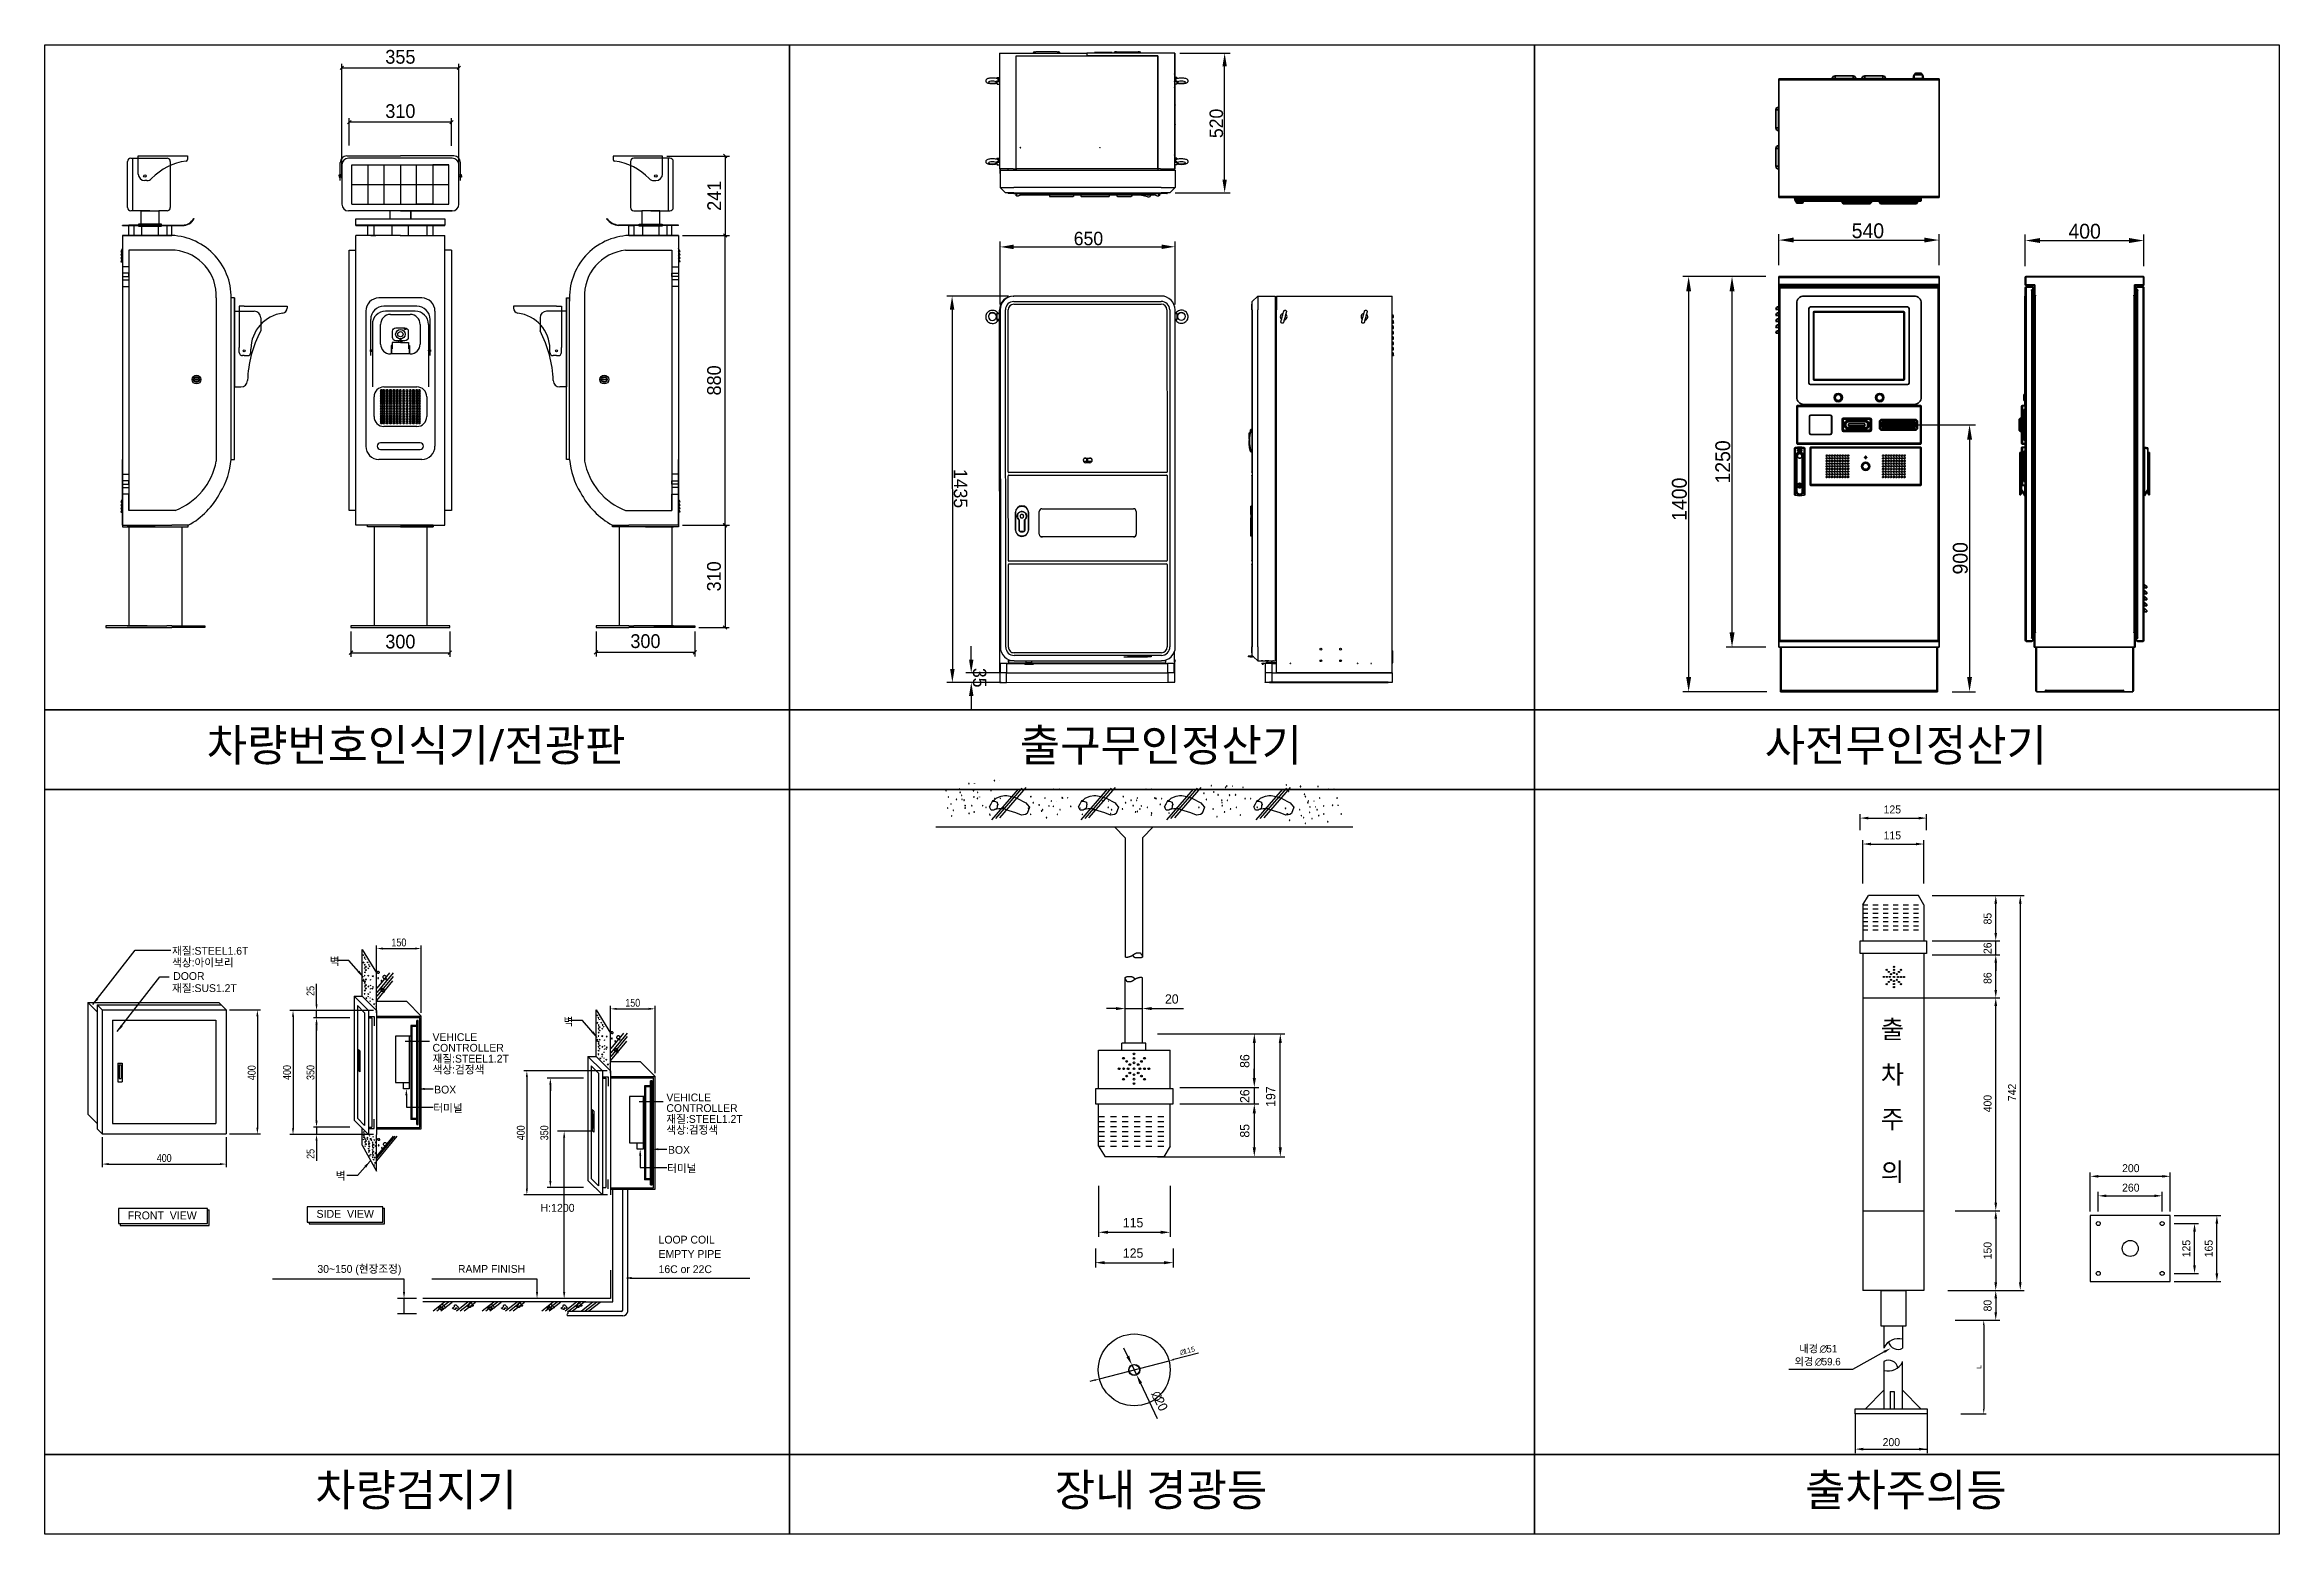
# Model space of a CAD drawing. Header units: millimetres. Extents: x 29838256 to 30236675, y -914750 to -833241.
# Drawn here: x 29849747 to 29884219, y -860019 to -837038 of the extents above; entities that cross this region are included whole.
import ezdxf
from ezdxf.enums import TextEntityAlignment as Align

# ---------------------------------------------------------------- set-up
doc = ezdxf.new("R2010")
doc.units = ezdxf.units.MM
doc.header["$LTSCALE"] = 600
doc.header["$MEASUREMENT"] = 0
doc.header["$PDSIZE"] = 1000
doc.layers.get('0').update_dxf_attribs({"linetype": 'CONTINUOUS'})
doc.layers.get('DEFPOINTS').update_dxf_attribs({"linetype": 'CONTINUOUS'})
for name, color, linetype in [('DR SYM', 6, 'CONTINUOUS'), ('DY3', 7, 'CONTINUOUS'), ('ITS-DIM', 1, 'CONTINUOUS'), ('Layer 1', 7, 'CONTINUOUS'), ('PARKING', 7, 'CONTINUOUS'), ('SD주차관제', 2, 'CONTINUOUS'), ('외형선', 3, 'CONTINUOUS'), ('주차관제', 2, 'CONTINUOUS')]:
    doc.layers.add(name, color=color, linetype=linetype)
for name, color, linetype, lineweight in [('가시적인 것(ISO)', 7, 'CONTINUOUS', 25), ('외형선(ISO)', 7, 'CONTINUOUS', 35), ('좁은 외형선(ISO)', 7, 'CONTINUOUS', 35)]:
    doc.layers.add(name, color=color, linetype=linetype, lineweight=lineweight)
doc.styles.add('1', font='HANDotum.ttf')
doc.styles.add('GHD', font='swissc.ttf')
doc.styles.add('GHS', font='')
doc.styles.add('IBS', font='malgun_0.ttf')
doc.styles.add('STYLE1', font='')
doc.styles.add('USER1', font='Dotum.TTF')
doc.styles.add('굴림', font='')
doc.styles.add('주 문자 (ISO)', font='Dotum.TTF')
doc.styles.get('GHS').set_extended_font_data('Gulim')
doc.styles.get('STYLE1').set_extended_font_data('New Gulim')
doc.styles.get('굴림').set_extended_font_data('Gulim')
doc.dimstyles.new('ISO-25_PAD', dxfattribs={"dimscale": 15, "dimtxt": 8.5, "dimasz": 2.5, "dimexe": 3, "dimexo": 3, "dimgap": 3, "dimtad": 1, "dimdec": 0, "dimtxsty": 'USER1', "dimblk": 'OBLIQUE', "dimcen": 0, "dimclrd": 256, "dimclre": 256, "dimclrt": 7, "dimadec": 0, "dimazin": 0, "dimtfac": 1, "dimtdec": 0, "dimtix": 1, "dimtmove": 0, "dimatfit": 2, "dimldrblk": 'ORIGIN2', "dimfxl": 1.25, "dimarcsym": 0})
doc.dimstyles.new('기본값 (ISO)', dxfattribs={"dimscale": 20, "dimtxt": 2.5, "dimasz": 2.5, "dimexe": 1, "dimexo": 1, "dimgap": 0.3, "dimtad": 1, "dimtoh": 1, "dimdec": 1, "dimrnd": 1e-08, "dimzin": 0, "dimdsep": 46, "dimtxsty": '주 문자 (ISO)', "dimcen": 0.09, "dimdle": 10, "dimclrd": 256, "dimclre": 256, "dimclrt": 7, "dimazin": 0, "dimtfac": 1, "dimtdec": 1, "dimtmove": 0, "dimatfit": 3, "dimfxl": 1, "dimtolj": 1, "dimtzin": 0, "dimlwd": -1, "dimlwe": -1, "dimarcsym": 0})

msp = doc.modelspace()

# ---------------------------------------------------------------- texts
at = {"color": 3}
for s, height, style, p in [('125', 123.15, 'GHS', (29878115, -848898.2)), ('115', 123.15, 'GHS', (29878115, -849298.2)), ('20', 144.32, 'GHS', (29867029.1, -851832.7)), ('200', 123.15, 'GHS', (29881794.1, -854432.1)), ('260', 123.15, 'GHS', (29881794.1, -854732.9)), ('115', 144.32, 'GHS', (29866379.8, -855283.9)), ('125', 144.32, 'GHS', (29866379.8, -855752.6)), ('외경', 115.27, '굴림', (29876741.1, -857412.7)), ('내경', 115.27, '굴림', (29876814.7, -857213.9)), ('∅', 115.3, '굴림', (29877055.4, -857412.7)), ('∅', 115.3, '굴림', (29877129.1, -857213.9)), ('59.6', 115.27, '굴림', (29877159.2, -857412.7)), ('51', 115.27, '굴림', (29877232.8, -857213.9)), ('200', 123.15, 'GHS', (29878100, -858659))]:
    msp.add_text(s, height=height, dxfattribs=dict(at, style=style)).set_placement(p)
at = {"color": 3, "style": 'GHS'}
for s, height, rotation, p in [('85', 123.15, 90, (29879780.3, -850610.4)), ('26', 123.15, 90, (29879780.3, -851067.3)), ('86', 123.15, 90, (29879780.3, -851528.5)), ('86', 144.32, 90, (29868331.4, -852823.3)), ('26', 144.32, 90, (29868331.4, -853365.3)), ('197', 144.32, 90, (29868732, -853424.6)), ('742', 123.15, 90, (29880158.3, -853336.4)), ('400', 123.15, 90, (29879780.3, -853508.7)), ('85', 144.32, 90, (29868331.4, -853899)), ('150', 123.15, 90, (29879780.1, -855776.7)), ('125', 123.15, 90, (29882846.6, -855745.5)), ('165', 123.15, 90, (29883191.2, -855745.5)), ('80', 123.15, 90, (29879780.3, -856580.9)), ('∅', 77.8, 14.64369, (29867268.8, -857254)), ('115', 77.79, 14.64369, (29867323.6, -857239.7)), ('∅', 144.3, 295.56396, (29866814.7, -857850.1)), ('20', 144.32, 295.56396, (29866860, -857944.8))]:
    msp.add_text(s, height=height, rotation=rotation, dxfattribs=at).set_placement(p)
at = {"color": 1, "linetype": 'Continuous', "style": 'STYLE1'}
for s, p in [('출', (29878072.7, -852369.2)), ('차', (29878072.7, -853066.4)), ('주', (29878072.7, -853755.3)), ('의', (29878072.7, -854571))]:
    msp.add_text(s, height=283.7, dxfattribs=at).set_placement(p)
at = {"color": 3, "insert": (29879586, -857438.9), "char_height": 73.89, "attachment_point": 5, "rotation": 90, "style": '굴림'}
msp.add_mtext('\\A1;L', dxfattribs=at)
at = {"layer": 'DR SYM', "color": 0, "style": '1'}
for s, height, p in [('재질:STEEL1.6T', 120.248, (29851711.7, -851077.9)), ('색상:아이보리', 120.25, (29851711.7, -851258.4)), ('벽', 120.2, (29854144, -851240.3)), ('DOOR', 120.25, (29851730, -851466.5)), ('재질:SUS1.2T', 120.25, (29851711.2, -851653.3)), ('벽', 120.2, (29857751.2, -852170.7)), ('VEHICLE', 120.25, (29855730.1, -852409.2)), ('CONTROLLER', 120.25, (29855730.1, -852573.5)), ('재질:STEEL1.2T', 120.248, (29855730.1, -852741.6)), ('색상:검정색', 120.25, (29855730.1, -852909.7)), ('BOX', 120.25, (29855755, -853218.3)), ('터미널', 120.25, (29855741.6, -853503.1)), ('VEHICLE', 120.25, (29859337.3, -853339.6)), ('재질:STEEL1.2T', 120.248, (29859337.3, -853672)), ('CONTROLLER', 120.25, (29859337.3, -853503.9)), ('색상:검정색', 120.25, (29859337.3, -853840.1)), ('BOX', 120.25, (29859362.2, -854148.7)), ('벽', 120.2, (29854237.9, -854548.6)), ('터미널', 120.25, (29859348.8, -854433.5)), ('FRONT  VIEW', 121.556, (29851026.6, -855160.7)), ('SIDE  VIEW', 121.56, (29853940.7, -855136.4)), ('16C or 22C', 120.25, (29859217.4, -855989.4))]:
    msp.add_text(s, height=height, dxfattribs=at).set_placement(p)
msp.add_text('H:1200', height=121.56, dxfattribs=at).set_placement((29857658.8, -854982.7), align=Align.MIDDLE)
for s, p in [('LOOP COIL', (29859217.4, -855473.4)), ('EMPTY PIPE', (29859217.4, -855694))]:
    msp.add_text(s, height=120.25, dxfattribs=at).set_placement(p, align=Align.MIDDLE_LEFT)
for s, p in [('30~150 (현장조정)', (29855249.9, -855925.3)), ('RAMP FINISH', (29857158.7, -855925.3))]:
    msp.add_text(s, height=120.248, dxfattribs=at).set_placement(p, align=Align.MIDDLE_RIGHT)
at = {"layer": 'DR SYM', "color": 0, "char_height": 120.25, "attachment_point": 5, "style": 'GHD'}
for s, insert in [('\\A1;150', (29855211.1, -850889.5)), ('\\A1;150', (29858818.3, -851819.9)), ('\\A1;400', (29851590.2, -854214.9))]:
    msp.add_mtext(s, dxfattribs=dict(at, insert=insert))
at = {"layer": 'DR SYM', "color": 0, "char_height": 120.25, "attachment_point": 5, "rotation": 90, "style": 'GHD'}
for s, insert in [('\\A1;25', (29853847.9, -851636.4)), ('\\A1;400', (29852940.7, -852898.4)), ('\\A1;400', (29853485.1, -852894.9)), ('\\A1;350', (29853847.9, -852894.9)), ('\\A1;400', (29857092.4, -853825.3)), ('\\A1;350', (29857455.1, -853825.3)), ('\\A1;25', (29853848.9, -854150.3))]:
    msp.add_mtext(s, dxfattribs=dict(at, insert=insert))
at = {"layer": 'PARKING', "color": 7, "style": 'IBS'}
for s, height, p in [('차량번호인식기/전광판', 495.683, (29855476.4, -848092.6)), ('출구무인정산기', 495.68, (29866967.2, -848092.6)), ('사전무인정산기', 495.68, (29878458, -848092.6)), ('차량검지기', 495.68, (29855476.4, -859583.4)), ('장내 경광등', 495.68, (29866967.2, -859583.4)), ('출차주의등', 495.68, (29878458, -859583.4))]:
    msp.add_text(s, height=height, dxfattribs=at).set_placement(p, align=Align.CENTER)

# ---------------------------------------------------------------- blocks, each defined once
blk = doc.blocks.new('*D867')
at = {"transparency": 16777216}
for p, q in [((-22346420.2, 11048230.5), (-22346649.8, 11048230.3)), ((-22346629.8, 11048180.3), (-22346628.7, 11046845.3)), ((-22346447.8, 11046795.5), (-22346648.7, 11046795.3))]:
    blk.add_line(p, q, dxfattribs=at)
for points in [[(-22346621.5, 11048180.3), (-22346638.1, 11048180.3), (-22346629.8, 11048230.3)], [(-22346620.4, 11046845.3), (-22346637.1, 11046845.3), (-22346628.7, 11046795.3)]]:
    blk.add_solid(points, dxfattribs=at)
at = {"layer": 'DEFPOINTS', "color": 0, "transparency": 16777216}
for p in [(-22346400.2, 11048230.5), (-22346628.7, 11046795.3), (-22346427.8, 11046795.5)]:
    blk.add_point(p, dxfattribs=at)
at = {"color": 7, "transparency": 16777216, "insert": (-22346573.3, 11047588.4), "char_height": 50, "attachment_point": 1, "rotation": 270.04482, "style": '주 문자 (ISO)'}
blk.add_mtext('\\A1;1435', dxfattribs=at)
blk = doc.blocks.new('*D868')
at = {"transparency": 16777216}
for p, q in [((-22346558.6, 11046880.4), (-22346558.7, 11046930.4)), ((-22346447.8, 11046830.5), (-22346578.6, 11046830.4)), ((-22346447.8, 11046795.5), (-22346578.5, 11046795.4)), ((-22346558.5, 11046745.4), (-22346558.5, 11046695.4))]:
    blk.add_line(p, q, dxfattribs=at)
for points in [[(-22346550.3, 11046880.4), (-22346566.9, 11046880.4), (-22346558.6, 11046830.4)], [(-22346550.2, 11046745.4), (-22346566.8, 11046745.4), (-22346558.5, 11046795.4)]]:
    blk.add_solid(points, dxfattribs=at)
at = {"layer": 'DEFPOINTS', "color": 0, "transparency": 16777216}
for p in [(-22346427.8, 11046830.5), (-22346558.5, 11046795.4), (-22346427.8, 11046795.5)]:
    blk.add_point(p, dxfattribs=at)
at = {"color": 7, "transparency": 16777216, "insert": (-22346502.5, 11046849.1), "char_height": 50, "attachment_point": 1, "rotation": 270.04482, "style": '주 문자 (ISO)'}
blk.add_mtext('\\A1;35', dxfattribs=at)
blk = doc.blocks.new('*D869')
at = {"transparency": 16777216}
for p, q in [((-22346451.4, 11048199.3), (-22346451.6, 11048433.4)), ((-22346401.6, 11048413.5), (-22345851.6, 11048413.9)), ((-22345801.4, 11048199.8), (-22345801.6, 11048433.9))]:
    blk.add_line(p, q, dxfattribs=at)
for points in [[(-22346401.6, 11048421.8), (-22346401.6, 11048405.1), (-22346451.6, 11048413.4)], [(-22345851.6, 11048422.2), (-22345851.6, 11048405.6), (-22345801.6, 11048413.9)]]:
    blk.add_solid(points, dxfattribs=at)
at = {"layer": 'DEFPOINTS', "color": 0, "transparency": 16777216}
for p in [(-22345801.6, 11048413.9), (-22346451.4, 11048179.3), (-22345801.4, 11048179.8)]:
    blk.add_point(p, dxfattribs=at)
at = {"color": 7, "transparency": 16777216, "insert": (-22346177.8, 11048469.7), "char_height": 50, "attachment_point": 1, "rotation": 0.04482, "style": '주 문자 (ISO)'}
blk.add_mtext('\\A1;650', dxfattribs=at)
blk = doc.blocks.new('*D870')
at = {"transparency": 16777216}
for p, q in [((-22345783.9, 11049133.8), (-22345597.2, 11049133.8)), ((-22345617.2, 11048663.8), (-22345617.2, 11049083.8)), ((-22345801.4, 11048613.8), (-22345597.2, 11048613.8))]:
    blk.add_line(p, q, dxfattribs=at)
for points in [[(-22345625.5, 11049083.8), (-22345608.9, 11049083.8), (-22345617.2, 11049133.8)], [(-22345625.5, 11048663.8), (-22345608.9, 11048663.8), (-22345617.2, 11048613.8)]]:
    blk.add_solid(points, dxfattribs=at)
at = {"layer": 'DEFPOINTS', "color": 0, "transparency": 16777216}
for p in [(-22345803.9, 11049133.8), (-22345617.2, 11049133.8), (-22345821.4, 11048613.8)]:
    blk.add_point(p, dxfattribs=at)
at = {"color": 7, "transparency": 16777216, "insert": (-22345673.3, 11048817.7), "char_height": 50, "attachment_point": 1, "rotation": 90, "style": '주 문자 (ISO)'}
blk.add_mtext('\\A1;520', dxfattribs=at)
blk = doc.blocks.new('_Oblique')
at = {"color": 0, "linetype": 'ByBlock', "lineweight": -2}
blk.add_line((-0.5, -0.5), (0.5, 0.5), dxfattribs=at)
blk = doc.blocks.new('*D737')
at = {"layer": 'DEFPOINTS', "color": 0, "transparency": 16777216}
for p in [(408035, -69752), (408633, -73455), (409728, -73455)]:
    blk.add_point(p, dxfattribs=at)
at = {"layer": 'ITS-DIM', "color": 235, "lineweight": -2, "transparency": 16777216}
for p, q in [((408185, -69752), (409878, -69752)), ((409728, -69752), (409728, -73455)), ((408783, -73455), (409878, -73455))]:
    blk.add_line(p, q, dxfattribs=at)
at = {"layer": 'ITS-DIM', "color": 235, "lineweight": -2, "transparency": 16777216, "xscale": 125, "yscale": 125, "zscale": 125}
for p, rotation in [((409728, -69752), 90), ((409728, -73455), 270)]:
    blk.add_blockref('_Oblique', p, dxfattribs=dict(at, rotation=rotation))
at = {"layer": 'ITS-DIM', "color": 3, "transparency": 16777216, "insert": (409328, -71604), "char_height": 500, "attachment_point": 5, "rotation": 90, "style": 'USER1'}
blk.add_mtext('310', dxfattribs=at)
blk = doc.blocks.new('_Origin2')
at = {"color": 0, "linetype": 'ByBlock', "lineweight": -2}
blk.add_line((-0.5, 0), (-1, 0), dxfattribs=at)
for radius in [0.5, 0.25]:
    blk.add_circle((0, 0), radius, dxfattribs=at)
blk = doc.blocks.new('*D738')
at = {"layer": 'DEFPOINTS', "color": 0, "transparency": 16777216}
for p in [(408043, -59239), (409734, -59239), (408043, -69752)]:
    blk.add_point(p, dxfattribs=at)
at = {"layer": 'ITS-DIM', "color": 235, "lineweight": -2, "transparency": 16777216}
for p, q in [((408193, -59239), (409884, -59239)), ((409734, -69752), (409734, -59239)), ((408193, -69752), (409884, -69752))]:
    blk.add_line(p, q, dxfattribs=at)
at = {"layer": 'ITS-DIM', "color": 235, "lineweight": -2, "transparency": 16777216, "xscale": 125, "yscale": 125, "zscale": 125}
for p, rotation in [((409734, -59239), 90), ((409734, -69752), 270)]:
    blk.add_blockref('_Oblique', p, dxfattribs=dict(at, rotation=rotation))
at = {"layer": 'ITS-DIM', "color": 3, "transparency": 16777216, "insert": (409333, -64496), "char_height": 500, "attachment_point": 5, "rotation": 90, "style": 'USER1'}
blk.add_mtext('880', dxfattribs=at)
blk = doc.blocks.new('*D741')
at = {"layer": 'DEFPOINTS', "color": 0, "transparency": 16777216}
for p in [(407462, -56360), (408035, -59239), (409734, -59239)]:
    blk.add_point(p, dxfattribs=at)
at = {"layer": 'ITS-DIM', "color": 235, "lineweight": -2, "transparency": 16777216}
for p, q in [((407612, -56360), (409884, -56360)), ((409734, -56360), (409734, -59239)), ((408185, -59239), (409884, -59239))]:
    blk.add_line(p, q, dxfattribs=at)
at = {"layer": 'ITS-DIM', "color": 235, "lineweight": -2, "transparency": 16777216, "xscale": 125, "yscale": 125, "zscale": 125}
for p, rotation in [((409734, -56360), 90), ((409734, -59239), 270)]:
    blk.add_blockref('_Oblique', p, dxfattribs=dict(at, rotation=rotation))
at = {"layer": 'ITS-DIM', "color": 3, "transparency": 16777216, "insert": (409334, -57800), "char_height": 500, "attachment_point": 5, "rotation": 90, "style": 'USER1'}
blk.add_mtext('241', dxfattribs=at)
blk = doc.blocks.new('*D742')
at = {"layer": 'DEFPOINTS', "color": 0, "transparency": 16777216}
for p in [(405049, -73455), (408633, -73455), (408633, -74357)]:
    blk.add_point(p, dxfattribs=at)
at = {"layer": 'ITS-DIM', "color": 235, "lineweight": -2, "transparency": 16777216}
for p, q in [((405049, -73605), (405049, -74507)), ((408633, -73605), (408633, -74507)), ((405049, -74357), (408633, -74357))]:
    blk.add_line(p, q, dxfattribs=at)
at = {"layer": 'ITS-DIM', "color": 235, "lineweight": -2, "transparency": 16777216, "xscale": 125, "yscale": 125, "zscale": 125, "rotation": 180}
blk.add_blockref('_Oblique', (405049, -74357), dxfattribs=at)
at = {"layer": 'ITS-DIM', "color": 235, "lineweight": -2, "transparency": 16777216, "xscale": 125, "yscale": 125, "zscale": 125}
blk.add_blockref('_Oblique', (408633, -74357), dxfattribs=at)
at = {"layer": 'ITS-DIM', "color": 3, "transparency": 16777216, "insert": (406841, -73956), "char_height": 500, "attachment_point": 5, "style": 'USER1'}
blk.add_mtext('300', dxfattribs=at)
blk = doc.blocks.new('*D739')
at = {"layer": 'DEFPOINTS', "color": 0, "transparency": 16777216}
for p in [(396103, -55133), (396103, -56131), (399806, -56143)]:
    blk.add_point(p, dxfattribs=at)
at = {"layer": 'ITS-DIM', "color": 235, "lineweight": -2, "transparency": 16777216}
for p, q in [((396103, -55981), (396103, -54983)), ((399806, -55993), (399806, -54983)), ((399806, -55133), (396103, -55133))]:
    blk.add_line(p, q, dxfattribs=at)
at = {"layer": 'ITS-DIM', "color": 235, "lineweight": -2, "transparency": 16777216, "xscale": 125, "yscale": 125, "zscale": 125, "rotation": 180}
blk.add_blockref('_Oblique', (396103, -55133), dxfattribs=at)
at = {"layer": 'ITS-DIM', "color": 235, "lineweight": -2, "transparency": 16777216, "xscale": 125, "yscale": 125, "zscale": 125}
blk.add_blockref('_Oblique', (399806, -55133), dxfattribs=at)
at = {"layer": 'ITS-DIM', "color": 3, "transparency": 16777216, "insert": (397954, -54733), "char_height": 500, "attachment_point": 5, "style": 'USER1'}
blk.add_mtext('310', dxfattribs=at)
blk = doc.blocks.new('*D740')
at = {"layer": 'DEFPOINTS', "color": 0, "transparency": 16777216}
for p in [(400075, -53165), (395834, -57310), (400075, -57310)]:
    blk.add_point(p, dxfattribs=at)
at = {"layer": 'ITS-DIM', "color": 235, "lineweight": -2, "transparency": 16777216}
for p, q in [((395834, -57160), (395834, -53015)), ((395834, -53165), (400075, -53165)), ((400075, -57160), (400075, -53015))]:
    blk.add_line(p, q, dxfattribs=at)
at = {"layer": 'ITS-DIM', "color": 235, "lineweight": -2, "transparency": 16777216, "xscale": 125, "yscale": 125, "zscale": 125, "rotation": 180}
blk.add_blockref('_Oblique', (395834, -53165), dxfattribs=at)
at = {"layer": 'ITS-DIM', "color": 235, "lineweight": -2, "transparency": 16777216, "xscale": 125, "yscale": 125, "zscale": 125}
blk.add_blockref('_Oblique', (400075, -53165), dxfattribs=at)
at = {"layer": 'ITS-DIM', "color": 3, "transparency": 16777216, "insert": (397954, -52765), "char_height": 500, "attachment_point": 5, "style": 'USER1'}
blk.add_mtext('355', dxfattribs=at)
blk = doc.blocks.new('*D743')
at = {"layer": 'DEFPOINTS', "color": 0, "transparency": 16777216}
for p in [(396162, -73455), (399746, -73455), (399746, -74372)]:
    blk.add_point(p, dxfattribs=at)
at = {"layer": 'ITS-DIM', "color": 235, "lineweight": -2, "transparency": 16777216}
for p, q in [((396162, -73605), (396162, -74522)), ((399746, -73605), (399746, -74522)), ((396162, -74372), (399746, -74372))]:
    blk.add_line(p, q, dxfattribs=at)
at = {"layer": 'ITS-DIM', "color": 235, "lineweight": -2, "transparency": 16777216, "xscale": 125, "yscale": 125, "zscale": 125, "rotation": 180}
blk.add_blockref('_Oblique', (396162, -74372), dxfattribs=at)
at = {"layer": 'ITS-DIM', "color": 235, "lineweight": -2, "transparency": 16777216, "xscale": 125, "yscale": 125, "zscale": 125}
blk.add_blockref('_Oblique', (399746, -74372), dxfattribs=at)
at = {"layer": 'ITS-DIM', "color": 3, "transparency": 16777216, "insert": (397954, -73971), "char_height": 500, "attachment_point": 5, "style": 'USER1'}
blk.add_mtext('300', dxfattribs=at)
blk = doc.blocks.new('a4q345')
at = {"layer": '주차관제'}
for points in [[(1611711, -29134), (1629092, -29134), (1629092, -44653), (1611711, -44653)], [(1611711, -44653), (1629092, -44653), (1629092, -46515), (1611711, -46515)]]:
    blk.add_lwpolyline(points, close=True, dxfattribs=at)
blk = doc.blocks.new('*D887')
at = {"transparency": 16777216}
for p, q in [((3222.7, 2916.3), (3029.1, 2916.3)), ((3049.1, 2866.3), (3049.1, 1566.3)), ((3312.8, 1516.3), (3029.1, 1516.3))]:
    blk.add_line(p, q, dxfattribs=at)
for points in [[(3040.8, 2866.3), (3057.5, 2866.3), (3049.1, 2916.3)], [(3040.8, 1566.3), (3057.5, 1566.3), (3049.1, 1516.3)]]:
    blk.add_solid(points, dxfattribs=at)
at = {"layer": 'DEFPOINTS', "color": 0, "transparency": 16777216}
for p in [(3242.7, 2916.3), (3049.1, 1516.3), (3332.8, 1516.3)]:
    blk.add_point(p, dxfattribs=at)
at = {"color": 7, "transparency": 16777216, "insert": (3018.1, 2165.4), "char_height": 50, "attachment_point": 5, "rotation": 90, "style": '주 문자 (ISO)'}
blk.add_mtext('\\A1;1400', dxfattribs=at)
blk = doc.blocks.new('*D888')
at = {"transparency": 16777216}
for p, q in [((3353.3, 2953.9), (3353.3, 3058.9)), ((3403.3, 3038.9), (3843.3, 3038.9)), ((3893.3, 2953.9), (3893.3, 3058.9))]:
    blk.add_line(p, q, dxfattribs=at)
for points in [[(3403.3, 3047.3), (3403.3, 3030.6), (3353.3, 3038.9)], [(3843.3, 3047.3), (3843.3, 3030.6), (3893.3, 3038.9)]]:
    blk.add_solid(points, dxfattribs=at)
at = {"layer": 'DEFPOINTS', "color": 0, "transparency": 16777216}
for p in [(3893.3, 3038.9), (3353.3, 2933.9), (3893.3, 2933.9)]:
    blk.add_point(p, dxfattribs=at)
at = {"color": 7, "transparency": 16777216, "insert": (3653.3, 3070), "char_height": 50, "attachment_point": 5, "style": '주 문자 (ISO)'}
blk.add_mtext('\\A1;540', dxfattribs=at)
blk = doc.blocks.new('*D889')
at = {"transparency": 16777216}
for p, q in [((4183.9, 2950.7), (4183.9, 3057.3)), ((4233.9, 3037.3), (4533.9, 3037.3)), ((4583.9, 2950.7), (4583.9, 3057.3))]:
    blk.add_line(p, q, dxfattribs=at)
for points in [[(4233.9, 3045.7), (4233.9, 3029), (4183.9, 3037.3)], [(4533.9, 3045.7), (4533.9, 3029), (4583.9, 3037.3)]]:
    blk.add_solid(points, dxfattribs=at)
at = {"layer": 'DEFPOINTS', "color": 0, "transparency": 16777216}
for p in [(4583.9, 3037.3), (4183.9, 2930.7), (4583.9, 2930.7)]:
    blk.add_point(p, dxfattribs=at)
at = {"color": 7, "transparency": 16777216, "insert": (4383.9, 3068.4), "char_height": 50, "attachment_point": 5, "style": '주 문자 (ISO)'}
blk.add_mtext('\\A1;400', dxfattribs=at)
blk = doc.blocks.new('*D890')
at = {"transparency": 16777216}
for p, q in [((3309, 2916.3), (3175.4, 2916.3)), ((3195.4, 1716.3), (3195.4, 2866.3)), ((3309, 1666.3), (3175.4, 1666.3))]:
    blk.add_line(p, q, dxfattribs=at)
for points in [[(3187.1, 2866.3), (3203.8, 2866.3), (3195.4, 2916.3)], [(3187.1, 1716.3), (3203.8, 1716.3), (3195.4, 1666.3)]]:
    blk.add_solid(points, dxfattribs=at)
at = {"layer": 'DEFPOINTS', "color": 0, "transparency": 16777216}
for p in [(3195.4, 2916.3), (3329, 2916.3), (3329, 1666.3)]:
    blk.add_point(p, dxfattribs=at)
at = {"color": 7, "transparency": 16777216, "insert": (3164.4, 2291.1), "char_height": 50, "attachment_point": 5, "rotation": 90, "style": '주 문자 (ISO)'}
blk.add_mtext('\\A1;1250', dxfattribs=at)
blk = doc.blocks.new('*D891')
at = {"transparency": 16777216}
for p, q in [((3739.5, 2416.3), (4016, 2416.3)), ((3996, 2366.3), (3996, 1566.3)), ((3936.9, 1516.3), (4016, 1516.3))]:
    blk.add_line(p, q, dxfattribs=at)
for points in [[(3987.7, 2366.3), (4004.3, 2366.3), (3996, 2416.3)], [(3987.7, 1566.3), (4004.3, 1566.3), (3996, 1516.3)]]:
    blk.add_solid(points, dxfattribs=at)
at = {"layer": 'DEFPOINTS', "color": 0, "transparency": 16777216}
for p in [(3719.5, 2416.3), (3916.9, 1516.3), (3996, 1516.3)]:
    blk.add_point(p, dxfattribs=at)
at = {"color": 7, "transparency": 16777216, "insert": (3965, 1966.2), "char_height": 50, "attachment_point": 5, "rotation": 90, "style": '주 문자 (ISO)'}
blk.add_mtext('\\A1;900', dxfattribs=at)
blk = doc.blocks.new('aer355')
at = {"layer": '가시적인 것(ISO)'}
for p, q in [((-22346453.9, 11049133.8), (-22346402.3, 11049133.8)), ((-22346453.9, 11049133.8), (-22346453.9, 11048703.8)), ((-22346402.3, 11049133.8), (-22346128.9, 11049133.8)), ((-22346392.3, 11049123.8), (-22346128.9, 11049123.8)), ((-22346392.3, 11048703.8), (-22346392.3, 11049123.8)), ((-22346392.3, 11048703.8), (-22346392.3, 11049123.8)), ((-22346392.3, 11049123.8), (-22345865.5, 11049123.8)), ((-22346323.9, 11049138.8), (-22346318.9, 11049138.8)), ((-22346238.9, 11049138.8), (-22346318.9, 11049138.8)), ((-22346238.9, 11049138.8), (-22346233.9, 11049138.8)), ((-22346233.9, 11049138.8), (-22346233.8, 11049138.8)), ((-22346233.8, 11049138.8), (-22346233.7, 11049138.8)), ((-22346233.8, 11049138.8), (-22346233.8, 11049138.8)), ((-22346233.8, 11049138.8), (-22346233.8, 11049138.8)), ((-22346233.8, 11049138.8), (-22346233.8, 11049138.8)), ((-22346233.8, 11049138.8), (-22346233.8, 11049138.8)), ((-22346233.8, 11049138.8), (-22346233.8, 11049138.8)), ((-22346128.9, 11049133.8), (-22346128.9, 11049123.8)), ((-22345855.5, 11049133.8), (-22346128.9, 11049133.8)), ((-22346128.9, 11049133.8), (-22346128.9, 11049123.8)), ((-22345865.5, 11049123.8), (-22346128.9, 11049123.8)), ((-22346100.4, 11049133.8), (-22346100.4, 11049135.4)), ((-22346035.4, 11049135.4), (-22346100.4, 11049135.4)), ((-22346035.4, 11049133.8), (-22346035.4, 11049135.4)), ((-22346035.4, 11049135.4), (-22346035.4, 11049135.4)), ((-22346035.4, 11049133.8), (-22346035.4, 11049135.4)), ((-22346018.9, 11049138.8), (-22346023.9, 11049138.8)), ((-22346018.9, 11049138.8), (-22345938.9, 11049138.8)), ((-22345933.9, 11049138.8), (-22345938.9, 11049138.8)), ((-22345933.8, 11049138.8), (-22345933.9, 11049138.8)), ((-22345933.7, 11049138.8), (-22345933.8, 11049138.8)), ((-22345933.8, 11049138.8), (-22345933.8, 11049138.8)), ((-22345933.8, 11049138.8), (-22345933.8, 11049138.8)), ((-22345933.8, 11049138.8), (-22345933.8, 11049138.8)), ((-22345933.8, 11049138.8), (-22345933.8, 11049138.8)), ((-22345933.8, 11049138.8), (-22345933.8, 11049138.8)), ((-22345865.5, 11048703.8), (-22345865.5, 11049123.8)), ((-22345865.5, 11049123.8), (-22345865.5, 11048703.8)), ((-22345803.9, 11049133.8), (-22345855.5, 11049133.8)), ((-22345802.8, 11049133.8), (-22345803.9, 11049133.8)), ((-22345802.8, 11049133.8), (-22345802.8, 11049042.9)), ((-22345802.8, 11049042.9), (-22345802.8, 11049133.8)), ((-22345802.8, 11049042.9), (-22345802.8, 11049133.8)), ((-22345802.8, 11049133.8), (-22345802.8, 11049133.8)), ((-22346463.5, 11049038.6), (-22346462.9, 11049042.9)), ((-22346462.9, 11049042.9), (-22346453.9, 11049042.9)), ((-22345794.9, 11049042.9), (-22345803.9, 11049042.9)), ((-22345794.2, 11049038.6), (-22345794.9, 11049042.9)), ((-22346464.9, 11049025.6), (-22346464.9, 11049025.6)), ((-22346464.3, 11049028.8), (-22346453.9, 11049028.8)), ((-22346463.5, 11049022.3), (-22346464.2, 11049022.3)), ((-22346463.9, 11049025.2), (-22346462.9, 11049017.9)), ((-22346453.9, 11049038.5), (-22346462.9, 11049038.5)), ((-22346462.9, 11049028.5), (-22346453.9, 11049028.5)), ((-22346462.9, 11049017.9), (-22346453.9, 11049017.9)), ((-22345803.9, 11049038.5), (-22345803.9, 11049028.8)), ((-22345794.8, 11049038.5), (-22345803.9, 11049038.5)), ((-22345803.9, 11049028.8), (-22345793.5, 11049028.8)), ((-22345803.9, 11049028.5), (-22345803.9, 11049028.8)), ((-22345803.9, 11049028.5), (-22345794.9, 11049028.5)), ((-22345794.9, 11049017.9), (-22345803.9, 11049017.9)), ((-22345802.8, 11049017.9), (-22345802.8, 11048943.6)), ((-22345802.8, 11048943.6), (-22345802.8, 11049017.9)), ((-22345802.8, 11048943.6), (-22345802.8, 11049017.9)), ((-22345793.8, 11049025.2), (-22345794.9, 11049017.9)), ((-22345793.5, 11049022.3), (-22345794.2, 11049022.3)), ((-22345792.9, 11049025.6), (-22345792.9, 11049025.6)), ((-22345802.5, 11048943.6), (-22345802.9, 11048943.6)), ((-22345802.5, 11048940.1), (-22345802.9, 11048940.1)), ((-22345802.8, 11048940.1), (-22345802.8, 11048870.6)), ((-22345802.8, 11048870.6), (-22345802.8, 11048940.1)), ((-22345802.8, 11048870.6), (-22345802.8, 11048940.1)), ((-22345802.5, 11048870.6), (-22345802.9, 11048870.6)), ((-22345802.5, 11048867.1), (-22345802.9, 11048867.1)), ((-22345802.8, 11048867.1), (-22345802.8, 11048742.9)), ((-22345802.8, 11048742.9), (-22345802.8, 11048867.1)), ((-22345802.8, 11048742.9), (-22345802.8, 11048867.1)), ((-22346464.9, 11048725.6), (-22346464.9, 11048725.6)), ((-22346464.3, 11048728.8), (-22346453.9, 11048728.8)), ((-22346463.5, 11048722.3), (-22346464.2, 11048722.3)), ((-22346463.9, 11048725.2), (-22346462.9, 11048717.9)), ((-22346463.5, 11048738.6), (-22346462.9, 11048742.9)), ((-22346462.9, 11048742.9), (-22346453.9, 11048742.9)), ((-22346453.9, 11048738.5), (-22346462.9, 11048738.5)), ((-22346462.9, 11048728.5), (-22346453.9, 11048728.5)), ((-22346462.9, 11048717.9), (-22346453.9, 11048717.9)), ((-22345794.9, 11048742.9), (-22345803.9, 11048742.9)), ((-22345803.9, 11048738.5), (-22345803.9, 11048728.8)), ((-22345794.8, 11048738.5), (-22345803.9, 11048738.5)), ((-22345803.9, 11048728.8), (-22345793.5, 11048728.8)), ((-22345803.9, 11048728.5), (-22345803.9, 11048728.8)), ((-22345803.9, 11048728.5), (-22345794.9, 11048728.5)), ((-22345794.9, 11048717.9), (-22345803.9, 11048717.9)), ((-22345802.8, 11048717.9), (-22345802.8, 11048703.8)), ((-22345802.8, 11048698.8), (-22345802.8, 11048717.9)), ((-22345802.8, 11048698.8), (-22345802.8, 11048717.9)), ((-22345794.2, 11048738.6), (-22345794.9, 11048742.9)), ((-22345793.8, 11048725.2), (-22345794.9, 11048717.9)), ((-22345793.5, 11048722.3), (-22345794.2, 11048722.3)), ((-22345792.9, 11048725.6), (-22345792.9, 11048725.6)), ((-22346402.3, 11048703.8), (-22346453.9, 11048703.8)), ((-22346452.8, 11048703.8), (-22346452.8, 11048687.2)), ((-22346451.4, 11048685.8), (-22346452.8, 11048687.2)), ((-22346451.4, 11048698.8), (-22346400.2, 11048698.8)), ((-22346451.4, 11048698.8), (-22346451.4, 11048633.8)), ((-22346451.4, 11048633.8), (-22346400.2, 11048633.8)), ((-22346431.4, 11048613.8), (-22346451.4, 11048633.8)), ((-22346451.3, 11048703.8), (-22346451.3, 11048698.8)), ((-22346422.5, 11048703.8), (-22346422.5, 11048698.8)), ((-22346402.3, 11048703.8), (-22346392.3, 11048703.8)), ((-22346400.2, 11048698.8), (-22345852.6, 11048698.8)), ((-22345852.6, 11048633.8), (-22346400.2, 11048633.8)), ((-22346392.3, 11048703.8), (-22346392.3, 11048698.8)), ((-22346392.3, 11048703.8), (-22346392.3, 11048698.8)), ((-22345865.5, 11048703.8), (-22346392.3, 11048703.8)), ((-22345855.5, 11048703.8), (-22345865.5, 11048703.8)), ((-22345865.5, 11048703.8), (-22345865.5, 11048698.8)), ((-22345865.5, 11048703.8), (-22345865.5, 11048698.8)), ((-22345855.5, 11048703.8), (-22345803.9, 11048703.8)), ((-22345852.6, 11048698.8), (-22345801.4, 11048698.8)), ((-22345852.6, 11048633.8), (-22345801.4, 11048633.8)), ((-22345834.3, 11048703.8), (-22345834.3, 11048698.8)), ((-22345820.4, 11048613.8), (-22345800.4, 11048633.8)), ((-22345804.5, 11048698.8), (-22345804.5, 11048703.8)), ((-22345804.4, 11048698.8), (-22345804.4, 11048703.8)), ((-22345802.8, 11048703.8), (-22345803.9, 11048703.8)), ((-22345801.4, 11048698.8), (-22345800.4, 11048698.8)), ((-22345800.4, 11048633.8), (-22345801.4, 11048633.8)), ((-22345800.4, 11048698.8), (-22345800.4, 11048698.8)), ((-22345800.4, 11048698.8), (-22345800.4, 11048633.8)), ((-22345800.4, 11048633.8), (-22345800.4, 11048633.8)), ((-22346400.2, 11048613.8), (-22346431.4, 11048613.8)), ((-22346421.4, 11048613.8), (-22346421.4, 11048612.2)), ((-22346400.2, 11048612.2), (-22346421.4, 11048612.2)), ((-22346400.2, 11048613.8), (-22345852.6, 11048613.8)), ((-22346400.2, 11048612.2), (-22345852.6, 11048612.2)), ((-22346392.5, 11048612.2), (-22346392.5, 11048611.6)), ((-22346389.5, 11048601.7), (-22346392.5, 11048604.7)), ((-22346385.4, 11048601.7), (-22346389.5, 11048601.7)), ((-22346373.3, 11048606.8), (-22345878.7, 11048606.8)), ((-22346268, 11048605.8), (-22346268, 11048601.6)), ((-22346267.3, 11048600.8), (-22346257.5, 11048600.8)), ((-22346257.5, 11048600.8), (-22346189.5, 11048600.8)), ((-22346189.5, 11048600.8), (-22346179.8, 11048600.8)), ((-22346179.8, 11048600.8), (-22346179.8, 11048600.8)), ((-22346179, 11048605.8), (-22346179, 11048602.8)), ((-22346151, 11048605.8), (-22346151, 11048601.6)), ((-22346150.3, 11048600.8), (-22346140.5, 11048600.8)), ((-22346140.5, 11048600.8), (-22346056.5, 11048600.8)), ((-22346056.5, 11048600.8), (-22346046.8, 11048600.8)), ((-22346046.8, 11048600.8), (-22346046.8, 11048600.8)), ((-22346046, 11048605.8), (-22346046, 11048602.8)), ((-22346015, 11048600.8), (-22345964, 11048600.8)), ((-22345903.4, 11048599.3), (-22345936.8, 11048606.8)), ((-22345901, 11048599), (-22345901, 11048599)), ((-22345862.5, 11048601.7), (-22345866.5, 11048601.7)), ((-22345859.5, 11048604.7), (-22345862.5, 11048601.7)), ((-22345859.5, 11048612.2), (-22345859.5, 11048611.6)), ((-22345859.5, 11048612.2), (-22345859.5, 11048607)), ((-22345821.4, 11048613.8), (-22345852.6, 11048613.8)), ((-22345831.4, 11048612.2), (-22345852.6, 11048612.2)), ((-22345831.4, 11048612.2), (-22345830.9, 11048612.2)), ((-22345830.9, 11048613.8), (-22345830.9, 11048612.2)), ((-22345821.4, 11048613.8), (-22345820.4, 11048613.8)), ((-22346402.3, 11048230.5), (-22346400.2, 11048230.5)), ((-22345852.6, 11048230.9), (-22346400.2, 11048230.5)), ((-22346400.2, 11048210.5), (-22345852.6, 11048210.9)), ((-22345514.5, 11048210.9), (-22345494.5, 11048230.9)), ((-22345514.5, 11048179.8), (-22345514.5, 11048210.9)), ((-22345494.5, 11048230.9), (-22345494.5, 11048179.8)), ((-22345494.5, 11048230.9), (-22345429.5, 11048230.9)), ((-22345429.5, 11048230.9), (-22345429.5, 11048179.8)), ((-22345424.5, 11048230.9), (-22345424.5, 11048179.4)), ((-22345424.5, 11048230.9), (-22344994.5, 11048230.9)), ((-22344994.5, 11048179.4), (-22344994.5, 11048230.9)), ((-22346464.9, 11048154.7), (-22346464.9, 11048154.7)), ((-22346464.3, 11048166.8), (-22346453.9, 11048166.8)), ((-22346453.9, 11048142.7), (-22346464.2, 11048142.7)), ((-22346462.9, 11048165.8), (-22346453.9, 11048165.8)), ((-22346462.9, 11048143.7), (-22346462.9, 11048165.8)), ((-22346453.9, 11048143.7), (-22346462.9, 11048143.7)), ((-22346459, 11048140.1), (-22346453.8, 11048140.1)), ((-22346452.8, 11046830.5), (-22346453.9, 11048178.9)), ((-22346451.4, 11048179.3), (-22346450.4, 11046926.7)), ((-22346430.4, 11046926.7), (-22346431.4, 11048179.3)), ((-22346420.9, 11047577), (-22346421.4, 11048179.3)), ((-22346400.2, 11048200.5), (-22345852.6, 11048200.9)), ((-22345831.4, 11048179.7), (-22345830.9, 11047577.4)), ((-22345821.4, 11048179.8), (-22345820.4, 11046927.2)), ((-22345800.4, 11046927.2), (-22345801.4, 11048179.8)), ((-22345801.4, 11048167.3), (-22345793.5, 11048167.3)), ((-22345801.4, 11048166.3), (-22345794.9, 11048166.3)), ((-22345794.9, 11048144.2), (-22345801.4, 11048144.2)), ((-22345793.5, 11048143.2), (-22345801.4, 11048143.2)), ((-22345801.3, 11048140.6), (-22345798.7, 11048140.6)), ((-22345794.9, 11048166.3), (-22345794.9, 11048144.2)), ((-22345792.9, 11048155.3), (-22345792.9, 11048155.3)), ((-22345516.1, 11048179.7), (-22345516.1, 11048200.9)), ((-22345514.5, 11048200.9), (-22345516.1, 11048200.9)), ((-22345516.1, 11048179.7), (-22345516.1, 11047577.4)), ((-22345514.5, 11048179.8), (-22345514.5, 11046927.2)), ((-22345494.5, 11046927.2), (-22345494.5, 11048179.8)), ((-22345429.5, 11048199.5), (-22345424.5, 11048199.5)), ((-22345429.5, 11048179.8), (-22345429.5, 11046927.2)), ((-22345424.5, 11046831), (-22345424.5, 11048179.4)), ((-22345410.4, 11048154), (-22345410.4, 11048154)), ((-22345396.1, 11048141.6), (-22345396.3, 11048140.6)), ((-22345396.3, 11048140.6), (-22345396.3, 11048140.6)), ((-22345396.3, 11048140.6), (-22345396.3, 11048140.6)), ((-22345396.1, 11048141.6), (-22345396.1, 11048141.6)), ((-22345389.9, 11048164.7), (-22345390.1, 11048163.7)), ((-22345389.9, 11048164.8), (-22345389.9, 11048164.7)), ((-22345385.4, 11048154), (-22345385.4, 11048154)), ((-22345110.4, 11048154), (-22345110.4, 11048154)), ((-22345096.1, 11048141.6), (-22345096.3, 11048140.6)), ((-22345096.3, 11048140.6), (-22345096.3, 11048140.6)), ((-22345096.3, 11048140.6), (-22345096.3, 11048140.6)), ((-22345096.1, 11048141.6), (-22345096.1, 11048141.6)), ((-22345089.9, 11048164.7), (-22345090.1, 11048163.7)), ((-22345089.9, 11048164.8), (-22345089.9, 11048164.7)), ((-22345085.4, 11048154), (-22345085.4, 11048154)), ((-22344994.5, 11046831), (-22344994.5, 11048179.4)), ((-22344989.5, 11048150.9), (-22344989.5, 11048155.9)), ((-22344989.5, 11048150.9), (-22344989.5, 11048150.8)), ((-22344989.5, 11048150.8), (-22344989.5, 11048150.6)), ((-22344989.5, 11048150.6), (-22344989.5, 11048150.6)), ((-22344989.5, 11048130.9), (-22344989.5, 11048135.9)), ((-22344989.5, 11048130.9), (-22344989.5, 11048130.8)), ((-22344989.5, 11048130.8), (-22344989.5, 11048130.6)), ((-22344989.5, 11048130.6), (-22344989.5, 11048130.6)), ((-22344989.5, 11048110.9), (-22344989.5, 11048115.9)), ((-22344989.5, 11048110.9), (-22344989.5, 11048110.8)), ((-22344989.5, 11048110.8), (-22344989.5, 11048110.6)), ((-22344989.5, 11048110.6), (-22344989.5, 11048110.6)), ((-22344989.5, 11048090.9), (-22344989.5, 11048095.9)), ((-22344989.5, 11048090.9), (-22344989.5, 11048090.8)), ((-22344989.5, 11048090.8), (-22344989.5, 11048090.6)), ((-22344989.5, 11048090.6), (-22344989.5, 11048090.6)), ((-22344989.5, 11048070.9), (-22344989.5, 11048075.9)), ((-22344989.5, 11048070.9), (-22344989.5, 11048070.8)), ((-22344989.5, 11048070.8), (-22344989.5, 11048070.6)), ((-22344989.5, 11048070.6), (-22344989.5, 11048070.6)), ((-22344989.5, 11048050.9), (-22344989.5, 11048055.9)), ((-22344989.5, 11048050.9), (-22344989.5, 11048050.8)), ((-22344989.5, 11048050.8), (-22344989.5, 11048050.6)), ((-22344989.5, 11048050.6), (-22344989.5, 11048050.6)), ((-22344989.5, 11048030.9), (-22344989.5, 11048035.9)), ((-22344989.5, 11048030.9), (-22344989.5, 11048030.8)), ((-22344989.5, 11048030.8), (-22344989.5, 11048030.6)), ((-22344989.5, 11048030.6), (-22344989.5, 11048030.6)), ((-22344989.5, 11048010.9), (-22344989.5, 11048015.9)), ((-22344989.5, 11048010.9), (-22344989.5, 11048010.8)), ((-22344989.5, 11048010.8), (-22344989.5, 11048010.6)), ((-22344989.5, 11048010.6), (-22344989.5, 11048010.6)), ((-22345527.5, 11047720.6), (-22345527.5, 11047701.9)), ((-22345524.2, 11047721.3), (-22345526.8, 11047721.3)), ((-22345516.1, 11047736.4), (-22345516.7, 11047736.4)), ((-22345527.5, 11047701.9), (-22345527.5, 11047701.9)), ((-22345526.7, 11047693.9), (-22345526.7, 11047693.9)), ((-22345526.7, 11047693.5), (-22345526.7, 11047693.5)), ((-22345521.5, 11047655), (-22345521.5, 11047654.8)), ((-22345518.3, 11047651), (-22345521.2, 11047653.2)), ((-22345516.1, 11047651), (-22345518.3, 11047651)), ((-22346420.6, 11047247.5), (-22346420.9, 11047563.5)), ((-22345832.4, 11047575.9), (-22346419.4, 11047575.5)), ((-22346418.9, 11047565.5), (-22345832.9, 11047565.9)), ((-22346110.5, 11047615.7), (-22346141.4, 11047615.7)), ((-22346111.3, 11047626.8), (-22346140.5, 11047626.8)), ((-22346112.2, 11047627.6), (-22346139.7, 11047627.6)), ((-22346117.9, 11047611.7), (-22346133.9, 11047611.7)), ((-22346130, 11047626.8), (-22346130, 11047615.7)), ((-22346128.4, 11047626.8), (-22346128.4, 11047615.7)), ((-22346128.4, 11047626.8), (-22346128.4, 11047615.7)), ((-22346126.8, 11047626.8), (-22346126.8, 11047615.7)), ((-22345830.9, 11047563.9), (-22345830.7, 11047247.9)), ((-22345516.1, 11047575.9), (-22345516.1, 11047577.4)), ((-22345516.1, 11047575.9), (-22345516.1, 11047575.5)), ((-22345514.5, 11047575.5), (-22345516.1, 11047575.5)), ((-22345516.1, 11047563.9), (-22345516.1, 11047565.9)), ((-22345514.5, 11047565.9), (-22345516.1, 11047565.9)), ((-22345516.1, 11047563.9), (-22345516.1, 11047247.9)), ((-22346394.2, 11047361.5), (-22346394.3, 11047427.5)), ((-22346393.2, 11047361.5), (-22346393.3, 11047427.5)), ((-22346380.6, 11047360.6), (-22346380.7, 11047399.1)), ((-22346380.3, 11047399.3), (-22346380.2, 11047360.6)), ((-22346360.2, 11047360.7), (-22346360.3, 11047399.3)), ((-22346359.9, 11047399.1), (-22346359.8, 11047360.7)), ((-22346347.3, 11047427.5), (-22346347.2, 11047361.5)), ((-22346346.3, 11047427.5), (-22346346.2, 11047361.5)), ((-22346305.7, 11047345.6), (-22346305.8, 11047430.6)), ((-22346295.8, 11047440.6), (-22345955.8, 11047440.8)), ((-22345945.8, 11047430.9), (-22345945.7, 11047345.9)), ((-22345520.5, 11047430.6), (-22345520.5, 11047450.5)), ((-22345516.1, 11047450.5), (-22345520.5, 11047450.5)), ((-22345520.5, 11047419.6), (-22345520.5, 11047429.8)), ((-22345520.5, 11047355.9), (-22345520.5, 11047406.3)), ((-22345519.7, 11047399), (-22345519.7, 11047360.7)), ((-22345516.7, 11047427.5), (-22345516.7, 11047361.5)), ((-22346365.2, 11047355.7), (-22346375.2, 11047355.6)), ((-22346375.2, 11047355.3), (-22346365.2, 11047355.3)), ((-22345951.4, 11047336.8), (-22346300, 11047336.6)), ((-22345955.7, 11047335.8), (-22346295.7, 11047335.6)), ((-22346274.9, 11047336.6), (-22346274.9, 11047335.6)), ((-22346031.9, 11047336.8), (-22346031.9, 11047335.8)), ((-22345520.5, 11047338.5), (-22345520.5, 11047355.1)), ((-22345516.1, 11047338.5), (-22345520.5, 11047338.5)), ((-22345520.2, 11047355.6), (-22345520.2, 11047355.6)), ((-22345520.1, 11047355.6), (-22345520.2, 11047355.6)), ((-22346420.4, 11046926.7), (-22346420.6, 11047233.5)), ((-22345832.6, 11047245.9), (-22346418.6, 11047245.5)), ((-22346418.6, 11047235.5), (-22345832.6, 11047235.9)), ((-22345830.6, 11047233.9), (-22345830.4, 11046927.1)), ((-22345516.1, 11047245.9), (-22345516.1, 11047247.9)), ((-22345516.1, 11047245.9), (-22345516.1, 11047245.5)), ((-22345514.5, 11047245.5), (-22345516.1, 11047245.5)), ((-22345516.1, 11047233.9), (-22345516.1, 11047235.9)), ((-22345514.5, 11047235.9), (-22345516.1, 11047235.9)), ((-22345516.1, 11047233.9), (-22345516.1, 11046927.1)), ((-22345851.6, 11046905.9), (-22346399.2, 11046905.5)), ((-22345851.6, 11046895.9), (-22346399.2, 11046895.5)), ((-22345991.9, 11046890.4), (-22345903.4, 11046890.5)), ((-22345903.4, 11046893.5), (-22345978.6, 11046893.4)), ((-22345903.4, 11046893.5), (-22345890, 11046893.5)), ((-22345890, 11046890.5), (-22345903.4, 11046890.5)), ((-22345890, 11046893.5), (-22345890, 11046890.5)), ((-22345802.8, 11046831), (-22345802.9, 11046911.4)), ((-22345529.3, 11046893.5), (-22345529.3, 11046890.5)), ((-22345509.1, 11046890.4), (-22345529, 11046890.5)), ((-22345516.1, 11046905.9), (-22345516.1, 11046927.1)), ((-22345516.1, 11046905.9), (-22345516.1, 11046905.5)), ((-22345514.5, 11046905.5), (-22345516.1, 11046905.5)), ((-22345514.5, 11046895.9), (-22345514.5, 11046927.2)), ((-22345514.5, 11046895.9), (-22345514.5, 11046895.5)), ((-22345514.5, 11046895.5), (-22345512.5, 11046893.5)), ((-22345509.4, 11046890.4), (-22345494.5, 11046875.5)), ((-22345494.5, 11046927.2), (-22345494.5, 11046875.9)), ((-22345429.5, 11046927.2), (-22345429.5, 11046875.9)), ((-22345424.5, 11046915.9), (-22345429.5, 11046915.9)), ((-22345424.5, 11046915.9), (-22345429.5, 11046915.9)), ((-22345424.5, 11046915.5), (-22345429.5, 11046915.5)), ((-22345424.5, 11046915.5), (-22345429.5, 11046915.5)), ((-22345424.5, 11046893.4), (-22345429.5, 11046893.4)), ((-22345424.5, 11046890.4), (-22345429.5, 11046890.4)), ((-22345429.5, 11046890.3), (-22345424.5, 11046890.3)), ((-22344994.5, 11046913.3), (-22344992.9, 11046913.3)), ((-22344992.9, 11046868.3), (-22344992.9, 11046913.3)), ((-22346427.8, 11046830.5), (-22346452.8, 11046830.5)), ((-22346452.8, 11046830.5), (-22346452.8, 11046795.5)), ((-22346426.3, 11046865.5), (-22346451.3, 11046865.5)), ((-22346451.3, 11046865.5), (-22346451.2, 11046830.5)), ((-22346427.8, 11046830.5), (-22345827.8, 11046830.9)), ((-22346427.8, 11046795.5), (-22346427.8, 11046830.5)), ((-22346426.2, 11046830.5), (-22346426.3, 11046865.5)), ((-22346426.3, 11046865.5), (-22346361.3, 11046865.5)), ((-22346426.2, 11046830.5), (-22345829.4, 11046830.9)), ((-22346419.9, 11046865.5), (-22346419.9, 11046879.9)), ((-22346399.2, 11046875.5), (-22346419.5, 11046875.5)), ((-22346419.5, 11046866.7), (-22346419.5, 11046875.5)), ((-22346361.3, 11046866.7), (-22346419.5, 11046866.7)), ((-22346419.5, 11046865.5), (-22346419.5, 11046866.7)), ((-22346399.2, 11046875.5), (-22345851.6, 11046875.9)), ((-22346361.3, 11046868.5), (-22346326.3, 11046868.6)), ((-22346361.3, 11046868.4), (-22346361.3, 11046868.5)), ((-22346361.3, 11046867), (-22346361.3, 11046868.4)), ((-22346361.3, 11046867), (-22346361.2, 11046864)), ((-22346356.3, 11046875.5), (-22346356.3, 11046869.1)), ((-22346356.3, 11046869.1), (-22346335.3, 11046869.1)), ((-22346355.3, 11046865.9), (-22346332.3, 11046865.9)), ((-22346355.2, 11046863), (-22346332.2, 11046863)), ((-22346335.3, 11046875.5), (-22346335.3, 11046869.1)), ((-22346326.3, 11046868.5), (-22346326.3, 11046868.6)), ((-22346326.3, 11046867), (-22346326.3, 11046868.5)), ((-22345835.9, 11046867.1), (-22346326.3, 11046866.8)), ((-22346326.2, 11046864), (-22346326.3, 11046867)), ((-22346326.3, 11046865.6), (-22345829.5, 11046865.9)), ((-22345835.9, 11046875.9), (-22345851.6, 11046875.9)), ((-22345835.9, 11046865.9), (-22345835.9, 11046878.4)), ((-22345804.5, 11046866), (-22345829.5, 11046865.9)), ((-22345829.5, 11046865.9), (-22345829.4, 11046830.9)), ((-22345802.8, 11046831), (-22345827.8, 11046830.9)), ((-22345827.8, 11046830.9), (-22345827.8, 11046795.9)), ((-22345804.4, 11046831), (-22345804.5, 11046866)), ((-22345802.5, 11046877.7), (-22345802.9, 11046877.7)), ((-22345802.5, 11046874.2), (-22345802.9, 11046874.2)), ((-22345802.8, 11046796), (-22345802.8, 11046831)), ((-22345802.5, 11046879.3), (-22345802.5, 11046872.6)), ((-22345494.5, 11046875.5), (-22345494.5, 11046875.9)), ((-22345494.5, 11046875.5), (-22345494.5, 11046875.5)), ((-22345494.5, 11046875.5), (-22345462.4, 11046875.5)), ((-22345478.2, 11046863), (-22345478.7, 11046865.9)), ((-22345478.7, 11046865.9), (-22345478.7, 11046865.9)), ((-22345478.2, 11046863), (-22345478.2, 11046863)), ((-22345472.8, 11046867), (-22345464.4, 11046868.5)), ((-22345466.1, 11046865.1), (-22345472.3, 11046864)), ((-22345466.1, 11046865.1), (-22345472.3, 11046864)), ((-22345466.5, 11046875.5), (-22345435.5, 11046875.5)), ((-22345466.5, 11046875.5), (-22345466.5, 11046875.5)), ((-22345462.4, 11046875.5), (-22345466.5, 11046875.5)), ((-22345441.1, 11046866), (-22345466.1, 11046865.9)), ((-22345466.1, 11046865.9), (-22345466.1, 11046830.9)), ((-22345441.1, 11046831), (-22345466.1, 11046830.9)), ((-22345466.1, 11046830.9), (-22345466.1, 11046795.9)), ((-22345424.5, 11046868.6), (-22345463.4, 11046868.6)), ((-22345441.1, 11046831), (-22345441.1, 11046866)), ((-22345441.1, 11046866), (-22345424.5, 11046866)), ((-22345441.1, 11046796), (-22345441.1, 11046831)), ((-22345441.1, 11046831), (-22344994.5, 11046831)), ((-22345437.9, 11046875.5), (-22345429.5, 11046875.5)), ((-22345435.5, 11046875.5), (-22345437.8, 11046875.5)), ((-22345435.5, 11046875.5), (-22345435.5, 11046875.5)), ((-22345429.5, 11046875.5), (-22345429.5, 11046875.9)), ((-22345429.5, 11046875.5), (-22345429.5, 11046875.5)), ((-22344994.5, 11046831), (-22345424.5, 11046831)), ((-22345373.7, 11046866), (-22345372.2, 11046866)), ((-22345123.7, 11046866), (-22345122.2, 11046866)), ((-22345073.7, 11046866), (-22345072.2, 11046866)), ((-22344992.9, 11046868.3), (-22344994.5, 11046868.3)), ((-22344994.5, 11046868.3), (-22344992.9, 11046868.3)), ((-22344994.5, 11046868.3), (-22344992.9, 11046868.3)), ((-22344994.5, 11046868.2), (-22344992.9, 11046868.2)), ((-22344994.5, 11046831), (-22344994.5, 11046796)), ((-22344992.9, 11046868.3), (-22344992.9, 11046868.3)), ((-22344992.9, 11046868.3), (-22344992.9, 11046868.3)), ((-22344992.9, 11046868.2), (-22344992.9, 11046868.3)), ((-22346452.8, 11046795.5), (-22346427.8, 11046795.5)), ((-22346427.8, 11046795.5), (-22345827.8, 11046795.9)), ((-22345827.8, 11046795.9), (-22345802.8, 11046796)), ((-22345466.1, 11046795.9), (-22345441.1, 11046796)), ((-22345466.1, 11046795.5), (-22345466.1, 11046795.9)), ((-22345441.1, 11046795.5), (-22345466.1, 11046795.5)), ((-22345451.1, 11046796), (-22345451, 11046796)), ((-22345009.6, 11046796), (-22345451.1, 11046796)), ((-22345451.1, 11046795.5), (-22345451.1, 11046796)), ((-22345451.1, 11046796), (-22345009.5, 11046796)), ((-22345451.1, 11046796), (-22345451.1, 11046796)), ((-22345009.5, 11046795.5), (-22345451.1, 11046795.5)), ((-22345451, 11046795.9), (-22345451, 11046796)), ((-22345009.6, 11046795.9), (-22345451, 11046795.9)), ((-22345451, 11046795.5), (-22345451, 11046795.9)), ((-22345451, 11046795.5), (-22345009.6, 11046795.5)), ((-22345451, 11046795.5), (-22345451, 11046795.5)), ((-22345009.6, 11046795.5), (-22345451, 11046795.5)), ((-22345441.1, 11046796), (-22344994.5, 11046796)), ((-22344994.5, 11046795.5), (-22345441.1, 11046795.5)), ((-22345009.6, 11046796), (-22345009.6, 11046795.9)), ((-22345009.6, 11046796), (-22345009.6, 11046796)), ((-22345009.6, 11046795.5), (-22345009.6, 11046795.9)), ((-22345009.6, 11046795.5), (-22345009.6, 11046795.5)), ((-22345009.5, 11046796), (-22345009.5, 11046795.5)), ((-22344994.5, 11046796), (-22344994.5, 11046795.5))]:
    blk.add_line(p, q, dxfattribs=at)
for centre, radius in [((-22346375.7, 11048782.2), 0.75), ((-22346080.7, 11048782.2), 0.5), ((-22345259.5, 11046919), 3.35), ((-22345186.5, 11046919), 3.35), ((-22345372.9, 11046866), 0.75), ((-22345259.5, 11046876), 3.35), ((-22345186.5, 11046876), 3.35), ((-22345122.9, 11046866), 0.75), ((-22345072.9, 11046866), 0.75)]:
    blk.add_circle(centre, radius, dxfattribs=at)
for centre, radius, start, end in [((-22346323.9, 11049133.8), 5, 90, 180), ((-22346233.9, 11049133.8), 5, 0, 90), ((-22346233.8, 11049133.8), 5, 0, 90), ((-22346233.8, 11049133.8), 5, 0, 90), ((-22346233.8, 11049133.8), 5, 0, 90), ((-22346233.8, 11049133.8), 5, 0, 90), ((-22346233.8, 11049133.8), 5, 0, 90), ((-22346233.8, 11049133.8), 5, 0, 90), ((-22346233.7, 11049133.8), 5, 0, 90), ((-22346023.9, 11049133.8), 5, 90, 180), ((-22345933.9, 11049133.8), 5, 0, 90), ((-22345933.8, 11049133.8), 5, 0, 90), ((-22345933.8, 11049133.8), 5, 0, 90), ((-22345933.8, 11049133.8), 5, 0, 90), ((-22345933.8, 11049133.8), 5, 0, 90), ((-22345933.8, 11049133.8), 5, 0, 90), ((-22345933.8, 11049133.8), 5, 0, 90), ((-22345933.7, 11049133.8), 5, 0, 90), ((-22345803.5, 11048941.8), 3.49, 286.53435, 73.46565), ((-22345803.5, 11048868.8), 3.49, 286.53435, 73.46565), ((-22346375.7, 11048782.2), 0.75, 90.0478, 269.9522), ((-22346080.7, 11048782.2), 0.5, 90.07171, 269.92829), ((-22346269, 11048605.8), 1, 0, 90), ((-22346267.3, 11048601.6), 0.75, 180, 270), ((-22346152, 11048605.8), 1, 0, 90), ((-22346150.3, 11048601.6), 0.75, 180, 270), ((-22346017.9, 11048605.8), 1, 4.10448, 90), ((-22345961.1, 11048605.8), 1, 90, 175.81183), ((-22345901, 11048610), 4.25, 229.12552, 269.98419), ((-22345901, 11048610), 4.25, 229.12551, 310.87448), ((-22346402.3, 11048178.9), 51.6, 90.04482, 180.04482), ((-22346400.2, 11048179.3), 51.2, 90.04482, 180.04482), ((-22346400.2, 11048179.3), 31.2, 90.04482, 180.04482), ((-22345852.6, 11048179.7), 51.2, 0.04482, 90.04482), ((-22345852.6, 11048179.7), 31.2, 0.04482, 90.04482), ((-22346400.2, 11048179.3), 21.2, 90.04482, 180.04482), ((-22345852.6, 11048179.7), 21.2, 0.04482, 90.04482), ((-22345397.9, 11048154), 12.5, 98.61201, 231.38801), ((-22345397.9, 11048154), 12.5, 179.99999, 231.3789), ((-22345397.9, 11048154), 12.5, 278.57817, 51.42181), ((-22345097.9, 11048154), 12.5, 98.61201, 231.38801), ((-22345097.9, 11048154), 12.5, 179.99999, 231.3789), ((-22345097.9, 11048154), 12.5, 278.57817, 51.42181), ((-22344994.5, 11048155.9), 5, 0, 90), ((-22344994.5, 11048135.9), 5, 0, 90), ((-22344994.5, 11048115.9), 5, 0, 90), ((-22344994.5, 11048095.9), 5, 0, 90), ((-22344994.5, 11048075.9), 5, 0, 90), ((-22344994.5, 11048055.9), 5, 0, 90), ((-22344994.5, 11048035.9), 5, 0, 90), ((-22344994.5, 11048015.9), 5, 0, 90), ((-22345526.8, 11047720.6), 0.75, 90, 180), ((-22345516.7, 11047731.4), 5, 90, 97.68762), ((-22346133.9, 11047620.7), 9, 90.04482, 270.04482), ((-22346117.9, 11047620.7), 9, 270.04482, 90.04482), ((-22346419.4, 11047577), 1.5, 180.04482, 270.04482), ((-22346418.9, 11047563.5), 2, 90.04482, 180.04482), ((-22345832.9, 11047563.9), 2, 0.04482, 90.04482), ((-22345832.4, 11047577.4), 1.5, 270.04482, 0.04482), ((-22346370.3, 11047427.5), 24, 0.04482, 180.04482), ((-22346295.8, 11047430.6), 10, 90.04482, 180.04482), ((-22345955.8, 11047430.8), 10, 0.04482, 90.04482), ((-22346370.2, 11047361.5), 24, 180.04482, 0.04482), ((-22346295.7, 11047345.6), 10, 180.04482, 270.04482), ((-22345955.7, 11047345.8), 10, 270.04482, 0.04482), ((-22346418.6, 11047247.5), 2, 180.04482, 270.04482), ((-22346418.6, 11047233.5), 2, 90.04482, 180.04482), ((-22345832.7, 11047247.9), 2, 270.04482, 0.04482), ((-22345832.6, 11047233.9), 2, 0.04482, 90.04482), ((-22346399.2, 11046926.7), 51.2, 180.04482, 270.04482), ((-22346399.2, 11046926.7), 31.2, 180.04482, 270.04482), ((-22346399.2, 11046926.7), 21.2, 180.04482, 270.04482), ((-22345851.6, 11046927.1), 31.2, 270.04482, 0.04482), ((-22345851.6, 11046927.1), 51.2, 270.04482, 0.04482), ((-22345851.6, 11046927.1), 21.2, 270.04482, 0.04482), ((-22345803.5, 11046876), 3.49, 286.57916, 73.51047), ((-22345463.4, 11046862.6), 6, 90, 100), ((-22345450.1, 11046884.1), 15, 214.97899, 325.02102), ((-22345450.1, 11046884.1), 15, 214.90245, 325.09756), ((-22345372.9, 11046866), 0.75, 0.0478, 179.9522), ((-22345372.9, 11046865.5), 0.75, 42.54919, 137.4508), ((-22345372.9, 11046865.5), 0.75, 42.41956, 137.58046), ((-22345122.9, 11046866), 0.75, 0.0478, 179.9522), ((-22345122.9, 11046865.5), 0.75, 42.54919, 137.4508), ((-22345122.9, 11046865.5), 0.75, 42.41956, 137.58046), ((-22345072.9, 11046866), 0.75, 0.0478, 179.9522), ((-22345072.9, 11046865.5), 0.75, 42.54919, 137.4508), ((-22345072.9, 11046865.5), 0.75, 42.41956, 137.58046)]:
    blk.add_arc(centre, radius, start, end, dxfattribs=at)
for centre, major_axis, ratio, start_param, end_param in [((-22346462.9, 11049030.4), (0, 12.5), 0.000782, 0, 0.869525), ((-22345803.9, 11049030.4), (0, 12.5), 0.000782, 0, 0.869525), ((-22345794.9, 11049030.4), (0, 12.5), 0.000782, 6.277868, 7.152711), ((-22346479.9, 11049025.6), (15, 0), 0.258819, 0.001016, 6.283789), ((-22346462.9, 11049030.4), (0, -12.5), 0.000782, 4.862106, 6.283185), ((-22345803.9, 11049030.4), (0, -12.5), 0.000782, 4.862106, 6.283185), ((-22345794.9, 11049030.4), (0, -12.5), 0.000782, 4.862106, 6.288503), ((-22345777.9, 11049025.6), (-15, 0), 0.258819, 0.001016, 6.283789), ((-22345802.9, 11048941.8), (0, -1.8), 0.000782, 2.905341, 6.519437), ((-22345802.9, 11048941.8), (0, 1.8), 0.000782, 6.046934, 6.519437), ((-22345802.9, 11048941.8), (0, -1.8), 0.000782, 6.046934, 6.519437), ((-22345802.5, 11048941.8), (0, -3.35), 0.000782, 3.14136, 6.283418), ((-22345802.9, 11048868.8), (0, -1.8), 0.000782, 2.905341, 6.519437), ((-22345802.9, 11048868.8), (0, 1.8), 0.000782, 6.046934, 6.519437), ((-22345802.9, 11048868.8), (0, -1.8), 0.000782, 6.046934, 6.519437), ((-22345802.5, 11048868.8), (0, -3.35), 0.000782, 3.14136, 6.283418), ((-22346479.9, 11048725.6), (15, 0), 0.258819, 0.001016, 6.283789), ((-22346462.9, 11048730.4), (0, 12.5), 0.000782, 0, 0.869525), ((-22346462.9, 11048730.4), (0, -12.5), 0.000782, 4.862106, 6.283185), ((-22345803.9, 11048730.4), (0, 12.5), 0.000782, 0, 0.869525), ((-22345803.9, 11048730.4), (0, -12.5), 0.000782, 4.862106, 6.283185), ((-22345794.9, 11048730.4), (0, 12.5), 0.000782, 6.277868, 7.152711), ((-22345794.9, 11048730.4), (0, -12.5), 0.000782, 4.862106, 6.288503), ((-22345777.9, 11048725.6), (-15, 0), 0.258819, 0.001016, 6.283789), ((-22346392.5, 11048611.6), (0, -5), 0.000782, 4.712389, 4.846563), ((-22345901, 11048610), (-3.2, -10.5), 1, 0.075073, 1.570796), ((-22345901, 11048610), (0, -11), 1, 0, 1.274325), ((-22345859.5, 11048611.6), (0, 5), 0.000782, 1.570796, 1.704971), ((-22346479.9, 11048154.7), (15, 0), 0.965926, 0.000207, 6.282979), ((-22345777.9, 11048155.3), (-15, 0), 0.965926, 0.000207, 6.282979), ((-22345397.9, 11048154), (12.5, 0), 1, 4.862106, 6.283185), ((-22345097.9, 11048154), (12.5, 0), 1, 4.862106, 6.283185), ((-22344994.5, 11048150.9), (5, 0), 0.000782, 0.000001, 1.570797), ((-22344994.5, 11048150.8), (5, 0), 0.000782, 4.712389, 6.283186), ((-22344994.5, 11048150.6), (5, 0), 0.000782, 0, 1.570796), ((-22344994.5, 11048150.6), (5, 0), 0.000782, 4.712389, 6.283186), ((-22344994.5, 11048130.9), (5, 0), 0.000782, 0.000001, 1.570797), ((-22344994.5, 11048130.8), (5, 0), 0.000782, 4.712389, 6.283186), ((-22344994.5, 11048130.6), (5, 0), 0.000782, 0, 1.570796), ((-22344994.5, 11048130.6), (5, 0), 0.000782, 4.712389, 6.283186), ((-22344994.5, 11048110.9), (5, 0), 0.000782, 0.000001, 1.570797), ((-22344994.5, 11048110.8), (5, 0), 0.000782, 4.712389, 6.283186), ((-22344994.5, 11048110.6), (5, 0), 0.000782, 0, 1.570796), ((-22344994.5, 11048110.6), (5, 0), 0.000782, 4.712389, 6.283186), ((-22344994.5, 11048090.9), (5, 0), 0.000782, 0.000001, 1.570797), ((-22344994.5, 11048090.8), (5, 0), 0.000782, 4.712389, 6.283186), ((-22344994.5, 11048090.6), (5, 0), 0.000782, 0, 1.570796), ((-22344994.5, 11048090.6), (5, 0), 0.000782, 4.712389, 6.283186), ((-22344994.5, 11048070.9), (5, 0), 0.000782, 0.000001, 1.570797), ((-22344994.5, 11048070.8), (5, 0), 0.000782, 4.712389, 6.283186), ((-22344994.5, 11048070.6), (5, 0), 0.000782, 0, 1.570796), ((-22344994.5, 11048070.6), (5, 0), 0.000782, 4.712389, 6.283186), ((-22344994.5, 11048050.9), (5, 0), 0.000782, 0.000001, 1.570797), ((-22344994.5, 11048050.8), (5, 0), 0.000782, 4.712389, 6.283186), ((-22344994.5, 11048050.6), (5, 0), 0.000782, 0, 1.570796), ((-22344994.5, 11048050.6), (5, 0), 0.000782, 4.712389, 6.283186), ((-22344994.5, 11048030.9), (5, 0), 0.000782, 0.000001, 1.570797), ((-22344994.5, 11048030.8), (5, 0), 0.000782, 4.712389, 6.283186), ((-22344994.5, 11048030.6), (5, 0), 0.000782, 0, 1.570796), ((-22344994.5, 11048030.6), (5, 0), 0.000782, 4.712389, 6.283186), ((-22344994.5, 11048010.9), (5, 0), 0.000782, 0.000001, 1.570797), ((-22344994.5, 11048010.8), (5, 0), 0.000782, 4.712389, 6.283186), ((-22344994.5, 11048010.6), (5, 0), 0.000782, 0, 1.570796), ((-22344994.5, 11048010.6), (5, 0), 0.000782, 4.712389, 6.283186), ((-22345518.3, 11046890.5), (-11, 0), 0.000782, 3.724028, 6.504583), ((-22345518.3, 11046893.5), (-11, 0), 0.000782, 4.115105, 6.283185), ((-22346355.3, 11046867), (-6, 0), 0.173648, 0, 1.570796), ((-22346355.2, 11046864), (-6, 0), 0.173648, 0, 1.570796), ((-22346332.3, 11046867), (6, 0), 0.173648, 4.712389, 6.283185), ((-22346332.2, 11046864), (6, 0), 0.173648, 4.712389, 6.283185), ((-22345472.8, 11046867), (-5.91, -1.04), 0.00077, 4.712253, 6.283049), ((-22345472.3, 11046864), (-5.91, -1.04), 0.00077, 4.712253, 6.283049), ((-22345472.3, 11046864), (-5.91, -1.04), 0.00077, 6.283049, 7.853846)]:
    blk.add_ellipse(centre, major_axis=major_axis, ratio=ratio, start_param=start_param, end_param=end_param, dxfattribs=at)
for centre, major_axis in [((-22345802.9, 11049055.4), (0, 0.75)), ((-22345802.9, 11049005.4), (0, 0.75)), ((-22345802.9, 11048755.4), (0, 0.75)), ((-22345518.3, 11046890.5), (-4.25, 0)), ((-22345478.9, 11046875.9), (-3, 0)), ((-22345478.9, 11046875.9), (-3, 0)), ((-22345478.9, 11046875.8), (-3, 0)), ((-22345478.9, 11046875.8), (-3, 0)), ((-22345478.9, 11046875.8), (-3, 0)), ((-22345478.9, 11046875.7), (-3, 0)), ((-22345478.9, 11046875.7), (-3, 0)), ((-22345478.9, 11046875.6), (-3, 0)), ((-22345478.9, 11046875.6), (-3, 0)), ((-22345478.9, 11046875.6), (-3, 0)), ((-22345478.9, 11046875.5), (-3, 0)), ((-22345459.5, 11046875.9), (-6.25, 0)), ((-22345425.3, 11046795.9), (7.5, 0)), ((-22345425.3, 11046795.5), (7.5, 0)), ((-22345365.3, 11046795.9), (8, 0)), ((-22345365.3, 11046795.5), (8, 0)), ((-22345095.3, 11046795.9), (8, 0)), ((-22345095.3, 11046795.5), (8, 0)), ((-22345035.3, 11046795.9), (7.5, 0)), ((-22345035.3, 11046795.5), (7.5, 0))]:
    blk.add_ellipse(centre, major_axis=major_axis, ratio=0.000782, dxfattribs=at)
for points, knots in [([(-22346461.6, 11049038), (-22346463.7, 11049038.8), (-22346466.2, 11049039.4), (-22346471.2, 11049040.2), (-22346473.6, 11049040.4), (-22346478.5, 11049040.6), (-22346481, 11049040.6), (-22346485.7, 11049040.4), (-22346488.1, 11049040.2), (-22346492.5, 11049039.6), (-22346494.6, 11049039.1), (-22346498.6, 11049038), (-22346500.4, 11049037.2), (-22346502.7, 11049035.4), (-22346503.2, 11049034.8), (-22346504.3, 11049033.3), (-22346504.7, 11049032.2), (-22346504.9, 11049030.1), (-22346504.8, 11049029.2), (-22346504.3, 11049027.6), (-22346503.9, 11049026.9), (-22346502.8, 11049025.5), (-22346502, 11049024.9), (-22346499.8, 11049023.4), (-22346498.2, 11049022.8), (-22346494.2, 11049021.6), (-22346491.8, 11049021.1), (-22346486.9, 11049020.5), (-22346484.4, 11049020.3), (-22346479.6, 11049020.2), (-22346477.1, 11049020.2), (-22346472.4, 11049020.5), (-22346470.1, 11049020.8), (-22346466.4, 11049021.4), (-22346464.9, 11049021.8), (-22346463.5, 11049022.2)], [0.599878, 0.599878, 0.599878, 0.599878, 1.039273, 1.039273, 1.394199, 1.394199, 1.734748, 1.734748, 2.075128, 2.075128, 2.428202, 2.428202, 2.833539, 2.833539, 2.969663, 2.969663, 3.11876, 3.11876, 3.224917, 3.224917, 3.340369, 3.340369, 3.507065, 3.507065, 3.858567, 3.858567, 4.26252, 4.26252, 4.612121, 4.612121, 4.951738, 4.951738, 5.293527, 5.293527, 5.557519, 5.557519, 5.557519, 5.557519]), ([(-22345794.2, 11049022.2), (-22345792.6, 11049021.7), (-22345790.7, 11049021.3), (-22345786.5, 11049020.7), (-22345784.1, 11049020.4), (-22345779.2, 11049020.2), (-22345776.8, 11049020.2), (-22345772, 11049020.4), (-22345769.6, 11049020.6), (-22345765.2, 11049021.3), (-22345763.1, 11049021.7), (-22345759.2, 11049022.9), (-22345757.3, 11049023.6), (-22345755.1, 11049025.4), (-22345754.5, 11049026), (-22345753.4, 11049027.6), (-22345753, 11049028.7), (-22345752.8, 11049030.7), (-22345752.9, 11049031.6), (-22345753.4, 11049033.2), (-22345753.9, 11049033.9), (-22345755, 11049035.3), (-22345755.7, 11049035.9), (-22345757.9, 11049037.4), (-22345759.5, 11049038.1), (-22345763.5, 11049039.2), (-22345765.9, 11049039.7), (-22345770.8, 11049040.3), (-22345773.3, 11049040.5), (-22345778.1, 11049040.6), (-22345780.6, 11049040.6), (-22345785.3, 11049040.3), (-22345787.6, 11049040), (-22345791.9, 11049039.3), (-22345793.9, 11049038.8), (-22345795.8, 11049038.1), (-22345796, 11049038.1), (-22345796.1, 11049038)], [0.724316, 0.724316, 0.724316, 0.724316, 1.039273, 1.039273, 1.394199, 1.394199, 1.734748, 1.734748, 2.075128, 2.075128, 2.428202, 2.428202, 2.833539, 2.833539, 2.969663, 2.969663, 3.11876, 3.11876, 3.224917, 3.224917, 3.340369, 3.340369, 3.507065, 3.507065, 3.858567, 3.858567, 4.26252, 4.26252, 4.612121, 4.612121, 4.951738, 4.951738, 5.293527, 5.293527, 5.65276, 5.65276, 5.683446, 5.683446, 5.683446, 5.683446]), ([(-22346458.2, 11049033.6), (-22346458.2, 11049033.4), (-22346458.2, 11049033.1), (-22346458.4, 11049032.5), (-22346458.5, 11049032.2), (-22346458.7, 11049031.6), (-22346458.9, 11049031.3), (-22346459.3, 11049030.8), (-22346459.5, 11049030.6), (-22346460, 11049030.1), (-22346460.3, 11049029.9), (-22346461, 11049029.5), (-22346461.4, 11049029.4), (-22346462.1, 11049029.1), (-22346462.5, 11049029), (-22346463.4, 11049028.9), (-22346463.8, 11049028.8), (-22346464.3, 11049028.8)], [0, 0, 0, 0, 0.0874953, 0.0874953, 0.1749906, 0.1749906, 0.2692532, 0.2692532, 0.3635158, 0.3635158, 0.4692159, 0.4692159, 0.5749159, 0.5749159, 0.6984819, 0.6984819, 0.8220478, 0.8220478, 0.8220478, 0.8220478]), ([(-22346461.6, 11049038), (-22346461.3, 11049037.9), (-22346461, 11049037.8), (-22346460.3, 11049037.4), (-22346460, 11049037.2), (-22346459.5, 11049036.7), (-22346459.3, 11049036.5), (-22346458.9, 11049036), (-22346458.7, 11049035.7), (-22346458.5, 11049035.1), (-22346458.4, 11049034.8), (-22346458.2, 11049034.2), (-22346458.2, 11049033.9), (-22346458.2, 11049033.6)], [2.8948437, 2.8948437, 2.8948437, 2.8948437, 2.9907419, 2.9907419, 3.0964419, 3.0964419, 3.1907046, 3.1907046, 3.2849672, 3.2849672, 3.3724625, 3.3724625, 3.4599578, 3.4599578, 3.4599578, 3.4599578]), ([(-22345799.5, 11049033.6), (-22345799.5, 11049033.9), (-22345799.5, 11049034.2), (-22345799.4, 11049034.8), (-22345799.3, 11049035.1), (-22345799, 11049035.7), (-22345798.8, 11049036), (-22345798.4, 11049036.5), (-22345798.2, 11049036.7), (-22345797.7, 11049037.2), (-22345797.4, 11049037.4), (-22345796.8, 11049037.8), (-22345796.4, 11049037.9), (-22345796.1, 11049038)], [0, 0, 0, 0, 0.0874953, 0.0874953, 0.1749906, 0.1749906, 0.2692532, 0.2692532, 0.3635158, 0.3635158, 0.4692159, 0.4692159, 0.5645385, 0.5645385, 0.5645385, 0.5645385]), ([(-22345793.5, 11049028.8), (-22345793.9, 11049028.8), (-22345794.3, 11049028.9), (-22345795.2, 11049029), (-22345795.7, 11049029.1), (-22345796.4, 11049029.4), (-22345796.7, 11049029.5), (-22345797.4, 11049029.9), (-22345797.7, 11049030.1), (-22345798.2, 11049030.6), (-22345798.4, 11049030.8), (-22345798.8, 11049031.3), (-22345799, 11049031.6), (-22345799.3, 11049032.2), (-22345799.4, 11049032.5), (-22345799.5, 11049033.1), (-22345799.5, 11049033.4), (-22345799.5, 11049033.6)], [2.63791, 2.63791, 2.63791, 2.63791, 2.7614759, 2.7614759, 2.8850419, 2.8850419, 2.9907419, 2.9907419, 3.0964419, 3.0964419, 3.1907046, 3.1907046, 3.2849672, 3.2849672, 3.3724625, 3.3724625, 3.4599578, 3.4599578, 3.4599578, 3.4599578]), ([(-22346461.6, 11048738), (-22346463.7, 11048738.8), (-22346466.2, 11048739.4), (-22346471.2, 11048740.2), (-22346473.6, 11048740.4), (-22346478.5, 11048740.6), (-22346481, 11048740.6), (-22346485.7, 11048740.4), (-22346488.1, 11048740.2), (-22346492.5, 11048739.6), (-22346494.6, 11048739.1), (-22346498.6, 11048738), (-22346500.4, 11048737.2), (-22346502.7, 11048735.4), (-22346503.2, 11048734.8), (-22346504.3, 11048733.3), (-22346504.7, 11048732.2), (-22346504.9, 11048730.1), (-22346504.8, 11048729.2), (-22346504.3, 11048727.6), (-22346503.9, 11048726.9), (-22346502.8, 11048725.5), (-22346502, 11048724.9), (-22346499.8, 11048723.4), (-22346498.2, 11048722.8), (-22346494.2, 11048721.6), (-22346491.8, 11048721.1), (-22346486.9, 11048720.5), (-22346484.4, 11048720.3), (-22346479.6, 11048720.2), (-22346477.1, 11048720.2), (-22346472.4, 11048720.5), (-22346470.1, 11048720.8), (-22346466.4, 11048721.4), (-22346464.9, 11048721.8), (-22346463.5, 11048722.2)], [0.599878, 0.599878, 0.599878, 0.599878, 1.039273, 1.039273, 1.394199, 1.394199, 1.734748, 1.734748, 2.075128, 2.075128, 2.428202, 2.428202, 2.833539, 2.833539, 2.969663, 2.969663, 3.11876, 3.11876, 3.224917, 3.224917, 3.340369, 3.340369, 3.507065, 3.507065, 3.858567, 3.858567, 4.26252, 4.26252, 4.612121, 4.612121, 4.951738, 4.951738, 5.293527, 5.293527, 5.557519, 5.557519, 5.557519, 5.557519]), ([(-22346458.2, 11048733.6), (-22346458.2, 11048733.4), (-22346458.2, 11048733.1), (-22346458.4, 11048732.5), (-22346458.5, 11048732.2), (-22346458.7, 11048731.6), (-22346458.9, 11048731.3), (-22346459.3, 11048730.8), (-22346459.5, 11048730.6), (-22346460, 11048730.1), (-22346460.3, 11048729.9), (-22346461, 11048729.5), (-22346461.4, 11048729.4), (-22346462.1, 11048729.1), (-22346462.5, 11048729), (-22346463.4, 11048728.9), (-22346463.8, 11048728.8), (-22346464.3, 11048728.8)], [0, 0, 0, 0, 0.0874953, 0.0874953, 0.1749906, 0.1749906, 0.2692532, 0.2692532, 0.3635158, 0.3635158, 0.4692159, 0.4692159, 0.5749159, 0.5749159, 0.6984819, 0.6984819, 0.8220478, 0.8220478, 0.8220478, 0.8220478]), ([(-22346461.6, 11048738), (-22346461.3, 11048737.9), (-22346461, 11048737.8), (-22346460.3, 11048737.4), (-22346460, 11048737.2), (-22346459.5, 11048736.7), (-22346459.3, 11048736.5), (-22346458.9, 11048736), (-22346458.7, 11048735.7), (-22346458.5, 11048735.1), (-22346458.4, 11048734.8), (-22346458.2, 11048734.2), (-22346458.2, 11048733.9), (-22346458.2, 11048733.6)], [2.8948437, 2.8948437, 2.8948437, 2.8948437, 2.9907419, 2.9907419, 3.0964419, 3.0964419, 3.1907046, 3.1907046, 3.2849672, 3.2849672, 3.3724625, 3.3724625, 3.4599578, 3.4599578, 3.4599578, 3.4599578]), ([(-22345799.5, 11048733.6), (-22345799.5, 11048733.9), (-22345799.5, 11048734.2), (-22345799.4, 11048734.8), (-22345799.3, 11048735.1), (-22345799, 11048735.7), (-22345798.8, 11048736), (-22345798.4, 11048736.5), (-22345798.2, 11048736.7), (-22345797.7, 11048737.2), (-22345797.4, 11048737.4), (-22345796.8, 11048737.8), (-22345796.4, 11048737.9), (-22345796.1, 11048738)], [0, 0, 0, 0, 0.0874953, 0.0874953, 0.1749906, 0.1749906, 0.2692532, 0.2692532, 0.3635158, 0.3635158, 0.4692159, 0.4692159, 0.5645385, 0.5645385, 0.5645385, 0.5645385]), ([(-22345793.5, 11048728.8), (-22345793.9, 11048728.8), (-22345794.3, 11048728.9), (-22345795.2, 11048729), (-22345795.7, 11048729.1), (-22345796.4, 11048729.4), (-22345796.7, 11048729.5), (-22345797.4, 11048729.9), (-22345797.7, 11048730.1), (-22345798.2, 11048730.6), (-22345798.4, 11048730.8), (-22345798.8, 11048731.3), (-22345799, 11048731.6), (-22345799.3, 11048732.2), (-22345799.4, 11048732.5), (-22345799.5, 11048733.1), (-22345799.5, 11048733.4), (-22345799.5, 11048733.6)], [2.63791, 2.63791, 2.63791, 2.63791, 2.7614759, 2.7614759, 2.8850419, 2.8850419, 2.9907419, 2.9907419, 3.0964419, 3.0964419, 3.1907046, 3.1907046, 3.2849672, 3.2849672, 3.3724625, 3.3724625, 3.4599578, 3.4599578, 3.4599578, 3.4599578]), ([(-22345794.2, 11048722.2), (-22345792.6, 11048721.7), (-22345790.7, 11048721.3), (-22345786.5, 11048720.7), (-22345784.1, 11048720.4), (-22345779.2, 11048720.2), (-22345776.8, 11048720.2), (-22345772, 11048720.4), (-22345769.6, 11048720.6), (-22345765.2, 11048721.3), (-22345763.1, 11048721.7), (-22345759.2, 11048722.9), (-22345757.3, 11048723.6), (-22345755.1, 11048725.4), (-22345754.5, 11048726), (-22345753.4, 11048727.6), (-22345753, 11048728.7), (-22345752.8, 11048730.7), (-22345752.9, 11048731.6), (-22345753.4, 11048733.2), (-22345753.9, 11048733.9), (-22345755, 11048735.3), (-22345755.7, 11048735.9), (-22345757.9, 11048737.4), (-22345759.5, 11048738.1), (-22345763.5, 11048739.2), (-22345765.9, 11048739.7), (-22345770.8, 11048740.3), (-22345773.3, 11048740.5), (-22345778.1, 11048740.6), (-22345780.6, 11048740.6), (-22345785.3, 11048740.3), (-22345787.6, 11048740), (-22345791.9, 11048739.3), (-22345793.9, 11048738.8), (-22345795.8, 11048738.1), (-22345796, 11048738.1), (-22345796.1, 11048738)], [0.724316, 0.724316, 0.724316, 0.724316, 1.039273, 1.039273, 1.394199, 1.394199, 1.734748, 1.734748, 2.075128, 2.075128, 2.428202, 2.428202, 2.833539, 2.833539, 2.969663, 2.969663, 3.11876, 3.11876, 3.224917, 3.224917, 3.340369, 3.340369, 3.507065, 3.507065, 3.858567, 3.858567, 4.26252, 4.26252, 4.612121, 4.612121, 4.951738, 4.951738, 5.293527, 5.293527, 5.65276, 5.65276, 5.683446, 5.683446, 5.683446, 5.683446]), ([(-22346392.5, 11048610.9), (-22346392.5, 11048609.8), (-22346392.5, 11048608.8), (-22346392.5, 11048607.5), (-22346392.5, 11048607.2), (-22346392.5, 11048606.5), (-22346392.5, 11048606.2), (-22346392.5, 11048605.7), (-22346392.5, 11048605.5), (-22346392.5, 11048605.2), (-22346392.5, 11048605), (-22346392.5, 11048604.9), (-22346392.5, 11048604.9), (-22346392.5, 11048604.8), (-22346392.5, 11048604.7), (-22346392.5, 11048604.7), (-22346392.5, 11048604.7), (-22346392.5, 11048604.7)], [-68.045392, -68.045392, -68.045392, -68.045392, -66.830833, -66.830833, -66.265553, -66.265553, -65.700274, -65.700274, -65.134994, -65.134994, -64.584233, -64.584233, -64.569714, -64.569714, -64.004434, -64.004434, -63.750311, -63.750311, -63.750311, -63.750311]), ([(-22346392.5, 11048610.9), (-22346391.9, 11048610.2), (-22346391.3, 11048609.6), (-22346390.6, 11048608.6), (-22346390.3, 11048608.3), (-22346389.9, 11048607.7), (-22346389.8, 11048607.5), (-22346389.7, 11048607.2), (-22346389.6, 11048607.1), (-22346389.6, 11048606.9), (-22346389.5, 11048606.9), (-22346389.5, 11048606.8), (-22346389.5, 11048606.8), (-22346389.5, 11048606.8), (-22346389.5, 11048606.8), (-22346389.5, 11048606.8), (-22346389.5, 11048606.8), (-22346389.5, 11048606.8)], [-1.4882005, -1.4882005, -1.4882005, -1.4882005, -1.2032747, -1.2032747, -1.027029, -1.027029, -0.8959941, -0.8959941, -0.8199837, -0.8199837, -0.7774154, -0.7774154, -0.7567937, -0.7567937, -0.7450468, -0.7450468, -0.7406186, -0.7406186, -0.7406186, -0.7406186]), ([(-22346389.5, 11048601.7), (-22346389.5, 11048601.7), (-22346389.5, 11048601.7), (-22346389.5, 11048601.7), (-22346389.5, 11048601.8), (-22346389.5, 11048601.9), (-22346389.5, 11048601.9), (-22346389.5, 11048602), (-22346389.5, 11048602.2), (-22346389.5, 11048602.5), (-22346389.5, 11048602.7), (-22346389.5, 11048603.3), (-22346389.5, 11048603.5), (-22346389.5, 11048604.2), (-22346389.5, 11048604.6), (-22346389.5, 11048605.5), (-22346389.5, 11048606.1), (-22346389.5, 11048606.8)], [63.738814, 63.738814, 63.738814, 63.738814, 64.004434, 64.004434, 64.569714, 64.569714, 64.584233, 64.584233, 65.134994, 65.134994, 65.700274, 65.700274, 66.265553, 66.265553, 66.830833, 66.830833, 67.584023, 67.584023, 67.584023, 67.584023]), ([(-22346378.3, 11048605.5), (-22346381.5, 11048603.6), (-22346383.6, 11048602.4), (-22346384.3, 11048602), (-22346384.4, 11048602), (-22346384.4, 11048601.9), (-22346384.5, 11048601.9), (-22346384.5, 11048601.9), (-22346384.5, 11048601.9), (-22346384.5, 11048601.9), (-22346384.5, 11048601.9), (-22346384.6, 11048601.9), (-22346384.6, 11048601.8), (-22346384.6, 11048601.8), (-22346384.7, 11048601.8), (-22346384.7, 11048601.8), (-22346384.8, 11048601.8), (-22346384.9, 11048601.7), (-22346385, 11048601.7), (-22346385.2, 11048601.7), (-22346385.3, 11048601.7), (-22346385.4, 11048601.7)], [0, 0, 0, 0, 2.716871, 2.716871, 3.015034, 3.015034, 3.162596, 3.162596, 3.236389, 3.236389, 3.276472, 3.276472, 3.284449, 3.284449, 3.292833, 3.292833, 3.310593, 3.310593, 3.341844, 3.341844, 3.374585, 3.374585, 3.374585, 3.374585]), ([(-22346378.3, 11048605.5), (-22346378.1, 11048605.6), (-22346377.9, 11048605.7), (-22346377.5, 11048605.9), (-22346377.2, 11048606), (-22346376.7, 11048606.2), (-22346376.3, 11048606.3), (-22346375.6, 11048606.5), (-22346375.2, 11048606.6), (-22346374.5, 11048606.7), (-22346374.1, 11048606.8), (-22346373.6, 11048606.8), (-22346373.4, 11048606.8), (-22346373.3, 11048606.8)], [0, 0, 0, 0, 0.1891561, 0.1891561, 0.3783121, 0.3783121, 0.5674682, 0.5674682, 0.7566243, 0.7566243, 0.8916292, 0.8916292, 0.9457804, 0.9457804, 0.9457804, 0.9457804]), ([(-22346179, 11048602.8), (-22346179, 11048602.5), (-22346179, 11048602.2), (-22346179, 11048601.8), (-22346179, 11048601.7), (-22346179, 11048601.6), (-22346179, 11048601.6), (-22346179, 11048601.6), (-22346179, 11048601.6), (-22346179, 11048601.5), (-22346179, 11048601.5), (-22346179, 11048601.5), (-22346179, 11048601.5), (-22346179, 11048601.5), (-22346179, 11048601.5), (-22346179, 11048601.5), (-22346179, 11048601.4), (-22346179, 11048601.4), (-22346179, 11048601.4), (-22346179.1, 11048601.3), (-22346179.1, 11048601.2), (-22346179.2, 11048601.1), (-22346179.2, 11048601), (-22346179.4, 11048600.9), (-22346179.4, 11048600.9), (-22346179.6, 11048600.8), (-22346179.7, 11048600.8), (-22346179.8, 11048600.8)], [0, 0, 0, 0, 0.1379302, 0.1379302, 0.2734503, 0.2734503, 0.3084691, 0.3084691, 0.3243338, 0.3243338, 0.3277553, 0.3277553, 0.3294683, 0.3294683, 0.3329356, 0.3329356, 0.3398082, 0.3398082, 0.348744, 0.348744, 0.3694998, 0.3694998, 0.3932643, 0.3932643, 0.417161, 0.417161, 0.4417784, 0.4417784, 0.4417784, 0.4417784]), ([(-22346178, 11048606.8), (-22346178, 11048606.8), (-22346178.1, 11048606.8), (-22346178.2, 11048606.8), (-22346178.2, 11048606.8), (-22346178.3, 11048606.8), (-22346178.4, 11048606.7), (-22346178.6, 11048606.7), (-22346178.6, 11048606.6), (-22346178.7, 11048606.5), (-22346178.8, 11048606.4), (-22346178.9, 11048606.3), (-22346178.9, 11048606.2), (-22346179, 11048606), (-22346179, 11048605.9), (-22346179, 11048605.8)], [0, 0, 0, 0, 0.0121543, 0.0121543, 0.0241323, 0.0241323, 0.0493331, 0.0493331, 0.074534, 0.074534, 0.0997349, 0.0997349, 0.1249357, 0.1249357, 0.1565845, 0.1565845, 0.1565845, 0.1565845]), ([(-22346046, 11048602.8), (-22346046, 11048602.5), (-22346046, 11048602.2), (-22346046, 11048601.8), (-22346046, 11048601.7), (-22346046, 11048601.6), (-22346046, 11048601.6), (-22346046, 11048601.6), (-22346046, 11048601.6), (-22346046, 11048601.5), (-22346046, 11048601.5), (-22346046, 11048601.5), (-22346046, 11048601.5), (-22346046, 11048601.5), (-22346046, 11048601.5), (-22346046, 11048601.5), (-22346046, 11048601.4), (-22346046, 11048601.4), (-22346046, 11048601.4), (-22346046.1, 11048601.3), (-22346046.1, 11048601.2), (-22346046.2, 11048601.1), (-22346046.2, 11048601), (-22346046.4, 11048600.9), (-22346046.4, 11048600.9), (-22346046.6, 11048600.8), (-22346046.7, 11048600.8), (-22346046.8, 11048600.8)], [0, 0, 0, 0, 0.1379302, 0.1379302, 0.2734503, 0.2734503, 0.3084691, 0.3084691, 0.3243338, 0.3243338, 0.3277553, 0.3277553, 0.3294683, 0.3294683, 0.3329356, 0.3329356, 0.3398082, 0.3398082, 0.348744, 0.348744, 0.3694998, 0.3694998, 0.3932643, 0.3932643, 0.417161, 0.417161, 0.4417784, 0.4417784, 0.4417784, 0.4417784]), ([(-22346045, 11048606.8), (-22346045, 11048606.8), (-22346045.1, 11048606.8), (-22346045.2, 11048606.8), (-22346045.2, 11048606.8), (-22346045.3, 11048606.8), (-22346045.4, 11048606.7), (-22346045.6, 11048606.7), (-22346045.6, 11048606.6), (-22346045.7, 11048606.5), (-22346045.8, 11048606.4), (-22346045.9, 11048606.3), (-22346045.9, 11048606.2), (-22346046, 11048606), (-22346046, 11048605.9), (-22346046, 11048605.8)], [0, 0, 0, 0, 0.0121543, 0.0121543, 0.0241323, 0.0241323, 0.0493331, 0.0493331, 0.074534, 0.074534, 0.0997349, 0.0997349, 0.1249357, 0.1249357, 0.1565845, 0.1565845, 0.1565845, 0.1565845]), ([(-22346015, 11048600.8), (-22346015.2, 11048600.8), (-22346015.4, 11048600.9), (-22346015.7, 11048601), (-22346015.9, 11048601.2), (-22346016.1, 11048601.4), (-22346016.1, 11048601.6), (-22346016.3, 11048601.8), (-22346016.3, 11048602), (-22346016.4, 11048602.3), (-22346016.5, 11048602.5), (-22346016.5, 11048602.7), (-22346016.5, 11048602.7), (-22346016.5, 11048602.7)], [0, 0, 0, 0, 0.0678916, 0.0678916, 0.136213, 0.136213, 0.2045344, 0.2045344, 0.2728558, 0.2728558, 0.3411772, 0.3411772, 0.341607, 0.341607, 0.341607, 0.341607]), ([(-22345962.5, 11048602.7), (-22345962.5, 11048602.5), (-22345962.6, 11048602.3), (-22345962.7, 11048602), (-22345962.7, 11048601.8), (-22345962.9, 11048601.6), (-22345962.9, 11048601.4), (-22345963.1, 11048601.2), (-22345963.3, 11048601), (-22345963.6, 11048600.9), (-22345963.8, 11048600.8), (-22345964, 11048600.8)], [0, 0, 0, 0, 0.0683214, 0.0683214, 0.1366428, 0.1366428, 0.2049642, 0.2049642, 0.2732856, 0.2732856, 0.341607, 0.341607, 0.341607, 0.341607]), ([(-22345878.7, 11048606.8), (-22345878.6, 11048606.8), (-22345878.5, 11048606.8), (-22345878.3, 11048606.8), (-22345878.2, 11048606.8), (-22345878.1, 11048606.8), (-22345878, 11048606.8), (-22345877.8, 11048606.8), (-22345877.7, 11048606.8), (-22345877.5, 11048606.7), (-22345877.4, 11048606.7), (-22345877.3, 11048606.7)], [0, 0, 0, 0, 0.0336556, 0.0336556, 0.0673113, 0.0673113, 0.1009669, 0.1009669, 0.1346226, 0.1346226, 0.1682782, 0.1682782, 0.1682782, 0.1682782]), ([(-22345873.7, 11048605.5), (-22345873.9, 11048605.6), (-22345874, 11048605.6), (-22345874.4, 11048605.8), (-22345874.6, 11048605.9), (-22345875, 11048606.1), (-22345875.2, 11048606.2), (-22345875.7, 11048606.4), (-22345876, 11048606.4), (-22345876.6, 11048606.6), (-22345877, 11048606.7), (-22345877.3, 11048606.7)], [0, 0, 0, 0, 0.1555754, 0.1555754, 0.3111509, 0.3111509, 0.4667263, 0.4667263, 0.6223017, 0.6223017, 0.7778772, 0.7778772, 0.7778772, 0.7778772]), ([(-22345866.5, 11048601.7), (-22345866.7, 11048601.7), (-22345866.8, 11048601.7), (-22345867, 11048601.7), (-22345867.1, 11048601.7), (-22345867.2, 11048601.8), (-22345867.3, 11048601.8), (-22345867.3, 11048601.8), (-22345867.3, 11048601.8), (-22345867.4, 11048601.8), (-22345867.4, 11048601.9), (-22345867.4, 11048601.9), (-22345867.4, 11048601.9), (-22345867.5, 11048601.9), (-22345867.5, 11048601.9), (-22345867.5, 11048601.9), (-22345867.5, 11048601.9), (-22345867.6, 11048601.9), (-22345867.6, 11048601.9), (-22345867.7, 11048602), (-22345867.8, 11048602.1), (-22345868.7, 11048602.6), (-22345870, 11048603.3), (-22345872.4, 11048604.7), (-22345873, 11048605.1), (-22345873.7, 11048605.5)], [0, 0, 0, 0, 0.031579, 0.031579, 0.061606, 0.061606, 0.080698, 0.080698, 0.088297, 0.088297, 0.09945, 0.09945, 0.113187, 0.113187, 0.138522, 0.138522, 0.204662, 0.204662, 0.402894, 0.402894, 0.99799, 0.99799, 2.793999, 2.793999, 3.383738, 3.383738, 3.383738, 3.383738]), ([(-22345862.5, 11048606.8), (-22345862.5, 11048606.8), (-22345862.5, 11048606.8), (-22345862.5, 11048606.8), (-22345862.5, 11048606.8), (-22345862.5, 11048606.8), (-22345862.5, 11048606.8), (-22345862.5, 11048606.9), (-22345862.5, 11048607), (-22345862.3, 11048607.3), (-22345862.2, 11048607.6), (-22345861.9, 11048608.1), (-22345861.7, 11048608.4), (-22345861, 11048609.2), (-22345860.5, 11048609.8), (-22345859.8, 11048610.6), (-22345859.7, 11048610.8), (-22345859.5, 11048610.9)], [-0.7406186, -0.7406186, -0.7406186, -0.7406186, -0.7359539, -0.7359539, -0.7241163, -0.7241163, -0.7036401, -0.7036401, -0.6261746, -0.6261746, -0.4725898, -0.4725898, -0.3253488, -0.3253488, -0.0600864, -0.0600864, 0, 0, 0, 0]), ([(-22345862.5, 11048606.8), (-22345862.5, 11048606.6), (-22345862.5, 11048606.4), (-22345862.5, 11048605.8), (-22345862.5, 11048605.4), (-22345862.5, 11048604.6), (-22345862.5, 11048604.2), (-22345862.5, 11048603.5), (-22345862.5, 11048603.3), (-22345862.5, 11048602.7), (-22345862.5, 11048602.5), (-22345862.5, 11048602.2), (-22345862.5, 11048602), (-22345862.5, 11048601.9), (-22345862.5, 11048601.9), (-22345862.5, 11048601.8), (-22345862.5, 11048601.7), (-22345862.5, 11048601.7), (-22345862.5, 11048601.7), (-22345862.5, 11048601.7)], [0.37737, 0.37737, 0.37737, 0.37737, 0.56528, 0.56528, 1.13056, 1.13056, 1.695839, 1.695839, 2.261119, 2.261119, 2.826399, 2.826399, 3.37716, 3.37716, 3.391679, 3.391679, 3.956959, 3.956959, 4.234076, 4.234076, 4.234076, 4.234076]), ([(-22345859.5, 11048607), (-22345859.5, 11048606.8), (-22345859.5, 11048606.5), (-22345859.5, 11048605.9), (-22345859.5, 11048605.6), (-22345859.5, 11048605.2), (-22345859.5, 11048605), (-22345859.5, 11048604.8), (-22345859.5, 11048604.7), (-22345859.5, 11048604.7), (-22345859.5, 11048604.7), (-22345859.5, 11048604.7), (-22345859.5, 11048604.8), (-22345859.5, 11048604.9), (-22345859.5, 11048604.9), (-22345859.5, 11048605), (-22345859.5, 11048605.2), (-22345859.5, 11048605.5), (-22345859.5, 11048605.7), (-22345859.5, 11048606.2), (-22345859.5, 11048606.5), (-22345859.5, 11048607.2), (-22345859.5, 11048607.5), (-22345859.5, 11048608.3), (-22345859.5, 11048608.7), (-22345859.5, 11048609.7), (-22345859.5, 11048610.2), (-22345859.5, 11048610.8), (-22345859.5, 11048610.8), (-22345859.5, 11048610.9)], [-6.835901, -6.835901, -6.835901, -6.835901, -6.446773, -6.446773, -5.652798, -5.652798, -5.087518, -5.087518, -4.522238, -4.522238, -3.956959, -3.956959, -3.391679, -3.391679, -3.37716, -3.37716, -2.826399, -2.826399, -2.261119, -2.261119, -1.695839, -1.695839, -1.13056, -1.13056, -0.56528, -0.56528, 0, 0, 0.083999, 0.083999, 0.083999, 0.083999]), ([(-22346459, 11048166.8), (-22346460.2, 11048168.6), (-22346461.7, 11048170.2), (-22346465.3, 11048173.4), (-22346467.6, 11048174.8), (-22346472.5, 11048176.8), (-22346475.1, 11048177.5), (-22346480.4, 11048177.9), (-22346483.2, 11048177.7), (-22346488.4, 11048176.5), (-22346490.9, 11048175.4), (-22346495.4, 11048172.7), (-22346497.4, 11048170.9), (-22346500.8, 11048166.9), (-22346502.2, 11048164.6), (-22346504.1, 11048159.8), (-22346504.7, 11048157.2), (-22346505, 11048152.1), (-22346504.7, 11048149.5), (-22346503.3, 11048144.5), (-22346502.1, 11048142.1), (-22346499.2, 11048137.8), (-22346497.4, 11048135.9), (-22346493.2, 11048132.7), (-22346490.8, 11048131.4), (-22346485.8, 11048129.7), (-22346483.1, 11048129.2), (-22346477.8, 11048129.1), (-22346475.1, 11048129.4), (-22346470, 11048130.9), (-22346467.5, 11048132.1), (-22346463.2, 11048135.1), (-22346461.2, 11048137), (-22346459.2, 11048139.8), (-22346458.7, 11048140.5), (-22346458.2, 11048141.2)], [0.578746, 0.578746, 0.578746, 0.578746, 0.842758, 0.842758, 1.163376, 1.163376, 1.486117, 1.486117, 1.809901, 1.809901, 2.133349, 2.133349, 2.455166, 2.455166, 2.774549, 2.774549, 3.091625, 3.091625, 3.40757, 3.40757, 3.724117, 3.724117, 4.042684, 4.042684, 4.363743, 4.363743, 4.68677, 4.68677, 5.010597, 5.010597, 5.333836, 5.333836, 5.655247, 5.655247, 5.758558, 5.758558, 5.758558, 5.758558]), ([(-22346464.9, 11048154.1), (-22346464.9, 11048155.4), (-22346465.2, 11048156.8), (-22346466.2, 11048159.5), (-22346466.9, 11048160.9), (-22346468.9, 11048163.3), (-22346470.1, 11048164.4), (-22346472.7, 11048166.1), (-22346474.2, 11048166.8), (-22346477.3, 11048167.6), (-22346478.8, 11048167.8), (-22346482, 11048167.7), (-22346483.6, 11048167.4), (-22346486.5, 11048166.3), (-22346487.9, 11048165.6), (-22346490.4, 11048163.7), (-22346491.5, 11048162.6), (-22346493.3, 11048160), (-22346493.9, 11048158.6), (-22346494.6, 11048156.2), (-22346494.8, 11048155.1), (-22346494.8, 11048154.1)], [0.045491, 0.045491, 0.045491, 0.045491, 0.329358, 0.329358, 0.65621, 0.65621, 0.97785, 0.97785, 1.294386, 1.294386, 1.60768, 1.60768, 1.920067, 1.920067, 2.233909, 2.233909, 2.551441, 2.551441, 2.874221, 2.874221, 3.096102, 3.096102, 3.096102, 3.096102]), ([(-22346464.2, 11048142.7), (-22346463.8, 11048142.7), (-22346463.4, 11048142.7), (-22346462.5, 11048142.6), (-22346462.1, 11048142.6), (-22346461.3, 11048142.5), (-22346461, 11048142.5), (-22346460.3, 11048142.4), (-22346460, 11048142.3), (-22346459.5, 11048142.2), (-22346459.3, 11048142.1), (-22346458.9, 11048142), (-22346458.7, 11048141.9), (-22346458.5, 11048141.8), (-22346458.4, 11048141.7), (-22346458.2, 11048141.5), (-22346458.2, 11048141.5), (-22346458.2, 11048141.4)], [2.63791, 2.63791, 2.63791, 2.63791, 2.7614759, 2.7614759, 2.8850419, 2.8850419, 2.9907419, 2.9907419, 3.0964419, 3.0964419, 3.1907046, 3.1907046, 3.2849672, 3.2849672, 3.3724625, 3.3724625, 3.4599578, 3.4599578, 3.4599578, 3.4599578]), ([(-22345799.5, 11048141.9), (-22345799.5, 11048142), (-22345799.5, 11048142.1), (-22345799.3, 11048142.2), (-22345799.2, 11048142.3), (-22345799, 11048142.4), (-22345798.8, 11048142.5), (-22345798.4, 11048142.7), (-22345798.2, 11048142.7), (-22345797.7, 11048142.8), (-22345797.4, 11048142.9), (-22345796.7, 11048143), (-22345796.4, 11048143), (-22345795.6, 11048143.1), (-22345795.2, 11048143.1), (-22345794.3, 11048143.2), (-22345793.9, 11048143.2), (-22345793.5, 11048143.2)], [0, 0, 0, 0, 0.0874953, 0.0874953, 0.1749906, 0.1749906, 0.2692532, 0.2692532, 0.3635158, 0.3635158, 0.4692159, 0.4692159, 0.5749159, 0.5749159, 0.6984819, 0.6984819, 0.8220478, 0.8220478, 0.8220478, 0.8220478]), ([(-22345799.4, 11048141.7), (-22345798.1, 11048139.5), (-22345796.4, 11048137.5), (-22345792.4, 11048134), (-22345790.1, 11048132.6), (-22345785.2, 11048130.6), (-22345782.6, 11048130), (-22345777.3, 11048129.5), (-22345774.6, 11048129.7), (-22345769.4, 11048131), (-22345766.9, 11048132), (-22345762.3, 11048134.8), (-22345760.3, 11048136.5), (-22345756.9, 11048140.5), (-22345755.5, 11048142.8), (-22345753.6, 11048147.6), (-22345753, 11048150.2), (-22345752.8, 11048155.4), (-22345753.1, 11048158), (-22345754.5, 11048162.9), (-22345755.6, 11048165.3), (-22345758.5, 11048169.6), (-22345760.3, 11048171.5), (-22345764.5, 11048174.7), (-22345766.9, 11048176), (-22345771.9, 11048177.7), (-22345774.6, 11048178.2), (-22345779.9, 11048178.4), (-22345782.6, 11048178), (-22345787.7, 11048176.5), (-22345790.2, 11048175.3), (-22345794.5, 11048172.3), (-22345796.5, 11048170.4), (-22345798.3, 11048168), (-22345798.5, 11048167.7), (-22345798.8, 11048167.3)], [0.524627, 0.524627, 0.524627, 0.524627, 0.842758, 0.842758, 1.163376, 1.163376, 1.486117, 1.486117, 1.809901, 1.809901, 2.133349, 2.133349, 2.455166, 2.455166, 2.774549, 2.774549, 3.091625, 3.091625, 3.40757, 3.40757, 3.724117, 3.724117, 4.042684, 4.042684, 4.363743, 4.363743, 4.68677, 4.68677, 5.010597, 5.010597, 5.333836, 5.333836, 5.655247, 5.655247, 5.704439, 5.704439, 5.704439, 5.704439]), ([(-22345762.9, 11048154.6), (-22345762.9, 11048156), (-22345763.2, 11048157.3), (-22345764.2, 11048160), (-22345764.9, 11048161.4), (-22345766.9, 11048163.9), (-22345768.1, 11048165), (-22345770.7, 11048166.7), (-22345772.2, 11048167.3), (-22345775.3, 11048168.2), (-22345776.8, 11048168.3), (-22345780, 11048168.2), (-22345781.6, 11048167.9), (-22345784.5, 11048166.9), (-22345785.9, 11048166.1), (-22345788.4, 11048164.3), (-22345789.5, 11048163.1), (-22345791.3, 11048160.6), (-22345791.9, 11048159.2), (-22345792.6, 11048156.7), (-22345792.8, 11048155.7), (-22345792.8, 11048154.6)], [3.187083, 3.187083, 3.187083, 3.187083, 3.470744, 3.470744, 3.797598, 3.797598, 4.119242, 4.119242, 4.435781, 4.435781, 4.749076, 4.749076, 5.061464, 5.061464, 5.375303, 5.375303, 5.692833, 5.692833, 6.015609, 6.015609, 6.237695, 6.237695, 6.237695, 6.237695]), ([(-22345396.3, 11048140.6), (-22345396.8, 11048139), (-22345397.2, 11048137.5), (-22345397.8, 11048135.3), (-22345398, 11048134.5), (-22345398.2, 11048133.7), (-22345398.2, 11048133.5), (-22345398.3, 11048133.4), (-22345398.3, 11048133.4), (-22345398.3, 11048133.4), (-22345398.3, 11048133.4), (-22345398.3, 11048133.3), (-22345398.3, 11048133.3), (-22345398.3, 11048133.3), (-22345398.3, 11048133.3), (-22345398.3, 11048133.2), (-22345398.3, 11048133.2), (-22345398.3, 11048133.1), (-22345398.4, 11048133.1), (-22345398.4, 11048132.9), (-22345398.4, 11048132.8), (-22345398.6, 11048132.5), (-22345398.7, 11048132.3), (-22345399, 11048131.7), (-22345399.4, 11048131.3), (-22345400.1, 11048130.6), (-22345400.6, 11048130.3), (-22345401.6, 11048129.9), (-22345402.1, 11048129.7), (-22345403.2, 11048129.6), (-22345403.7, 11048129.7), (-22345404.7, 11048129.9), (-22345405.2, 11048130.1), (-22345406.2, 11048130.7), (-22345406.6, 11048131), (-22345407.3, 11048131.8), (-22345407.5, 11048132.3), (-22345407.9, 11048133.3), (-22345408.1, 11048133.8), (-22345408.1, 11048134.6), (-22345408.1, 11048134.9), (-22345408.1, 11048135.3), (-22345408.1, 11048135.4), (-22345408, 11048135.6), (-22345408, 11048135.6), (-22345408, 11048135.7), (-22345408, 11048135.7), (-22345408, 11048135.8), (-22345408, 11048135.8), (-22345408, 11048135.8), (-22345408, 11048135.8), (-22345408, 11048135.9), (-22345408, 11048135.9), (-22345407.9, 11048135.9), (-22345407.9, 11048135.9), (-22345407.9, 11048136), (-22345407.9, 11048136), (-22345407.9, 11048136.1), (-22345407.9, 11048136.2), (-22345407.7, 11048136.9), (-22345407.4, 11048137.8), (-22345406.8, 11048140.1), (-22345406.5, 11048141.5), (-22345405.6, 11048144.7), (-22345405.1, 11048146.5), (-22345404.1, 11048150.3), (-22345403.5, 11048152.4), (-22345402.4, 11048156.5), (-22345401.9, 11048158.6), (-22345400.8, 11048162.5), (-22345400.3, 11048164.4), (-22345399.4, 11048167.8), (-22345399, 11048169.4), (-22345398.3, 11048171.9), (-22345398.1, 11048172.9), (-22345397.8, 11048173.9), (-22345397.7, 11048174.1), (-22345397.6, 11048174.4), (-22345397.6, 11048174.5), (-22345397.6, 11048174.6), (-22345397.6, 11048174.6), (-22345397.6, 11048174.6), (-22345397.6, 11048174.6), (-22345397.6, 11048174.7), (-22345397.6, 11048174.7), (-22345397.6, 11048174.7), (-22345397.5, 11048174.7), (-22345397.5, 11048174.7), (-22345397.5, 11048174.8), (-22345397.5, 11048174.8), (-22345397.5, 11048174.9), (-22345397.4, 11048175), (-22345397.4, 11048175.1), (-22345397.3, 11048175.5), (-22345397.2, 11048175.7), (-22345396.8, 11048176.3), (-22345396.4, 11048176.7), (-22345395.7, 11048177.4), (-22345395.2, 11048177.7), (-22345394.2, 11048178.1), (-22345393.7, 11048178.2), (-22345392.6, 11048178.3), (-22345392.1, 11048178.3), (-22345391.1, 11048178), (-22345390.6, 11048177.8), (-22345389.7, 11048177.3), (-22345389.2, 11048176.9), (-22345388.6, 11048176.1), (-22345388.3, 11048175.6), (-22345387.9, 11048174.6), (-22345387.8, 11048174.1), (-22345387.7, 11048173.3), (-22345387.8, 11048173), (-22345387.8, 11048172.6), (-22345387.8, 11048172.5), (-22345387.8, 11048172.4), (-22345387.8, 11048172.3), (-22345387.9, 11048172.3), (-22345387.9, 11048172.2), (-22345387.9, 11048172.2), (-22345387.9, 11048172.2), (-22345387.9, 11048172.1), (-22345387.9, 11048172.1), (-22345387.9, 11048172.1), (-22345387.9, 11048172.1), (-22345387.9, 11048172), (-22345387.9, 11048172), (-22345387.9, 11048172), (-22345387.9, 11048172), (-22345388, 11048171.9), (-22345388, 11048171.7), (-22345388.2, 11048171), (-22345388.4, 11048170.2), (-22345389, 11048167.9), (-22345389.4, 11048166.4), (-22345389.9, 11048164.8)], [0, 0, 0, 0, 0.64872, 0.64872, 1.285806, 1.285806, 1.602038, 1.602038, 1.684505, 1.684505, 1.746357, 1.746357, 1.762306, 1.762306, 1.770387, 1.770387, 1.778543, 1.778543, 1.794899, 1.794899, 1.827021, 1.827021, 1.894447, 1.894447, 2.046682, 2.046682, 2.206103, 2.206103, 2.365416, 2.365416, 2.524735, 2.524735, 2.684053, 2.684053, 2.843371, 2.843371, 3.00269, 3.00269, 3.162007, 3.162007, 3.240874, 3.240874, 3.280125, 3.280125, 3.293654, 3.293654, 3.303825, 3.303825, 3.311914, 3.311914, 3.320068, 3.320068, 3.33638, 3.33638, 3.368461, 3.368461, 3.464226, 3.464226, 3.752167, 3.752167, 4.431088, 4.431088, 5.068609, 5.068609, 5.706124, 5.706124, 6.343496, 6.343496, 6.980838, 6.980838, 7.618177, 7.618177, 8.255537, 8.255537, 8.892981, 8.892981, 9.208894, 9.208894, 9.369578, 9.369578, 9.490026, 9.490026, 9.535243, 9.535243, 9.541576, 9.541576, 9.549672, 9.549672, 9.557823, 9.557823, 9.574109, 9.574109, 9.606216, 9.606216, 9.677776, 9.677776, 9.830974, 9.830974, 9.990389, 9.990389, 10.149703, 10.149703, 10.309021, 10.309021, 10.468339, 10.468339, 10.627658, 10.627658, 10.786976, 10.786976, 10.946294, 10.946294, 11.025155, 11.025155, 11.064113, 11.064113, 11.075139, 11.075139, 11.083167, 11.083167, 11.091274, 11.091274, 11.099418, 11.099418, 11.115662, 11.115662, 11.147731, 11.147731, 11.243752, 11.243752, 11.532469, 11.532469, 12.210645, 12.210645, 12.86627, 12.86627, 12.86627, 12.86627]), ([(-22345387.9, 11048172), (-22345387.9, 11048172), (-22345387.9, 11048172), (-22345387.9, 11048172), (-22345387.9, 11048171.9), (-22345388, 11048171.8), (-22345388, 11048171.6), (-22345388.2, 11048170.8), (-22345388.5, 11048170), (-22345389.1, 11048167.8), (-22345389.4, 11048166.4), (-22345390.3, 11048163.2), (-22345390.8, 11048161.4), (-22345391.8, 11048157.5), (-22345392.4, 11048155.5), (-22345393.5, 11048151.4), (-22345394, 11048149.3), (-22345395.1, 11048145.3), (-22345395.6, 11048143.4), (-22345396.5, 11048140.1), (-22345396.9, 11048138.5), (-22345397.6, 11048136.1), (-22345397.8, 11048135.1), (-22345398.1, 11048134.1), (-22345398.2, 11048133.8), (-22345398.2, 11048133.6), (-22345398.2, 11048133.5), (-22345398.3, 11048133.4), (-22345398.3, 11048133.4), (-22345398.3, 11048133.4)], [0.832019, 0.832019, 0.832019, 0.832019, 0.838773, 0.838773, 0.947706, 0.947706, 1.275373, 1.275373, 1.901496, 1.901496, 2.537778, 2.537778, 3.174841, 3.174841, 3.812015, 3.812015, 4.449219, 4.449219, 5.086426, 5.086426, 5.72361, 5.72361, 6.360709, 6.360709, 6.675882, 6.675882, 6.834048, 6.834048, 6.943927, 6.943927, 6.943927, 6.943927]), ([(-22345096.3, 11048140.6), (-22345096.8, 11048139), (-22345097.2, 11048137.5), (-22345097.8, 11048135.3), (-22345098, 11048134.5), (-22345098.2, 11048133.7), (-22345098.2, 11048133.5), (-22345098.3, 11048133.4), (-22345098.3, 11048133.4), (-22345098.3, 11048133.4), (-22345098.3, 11048133.4), (-22345098.3, 11048133.3), (-22345098.3, 11048133.3), (-22345098.3, 11048133.3), (-22345098.3, 11048133.3), (-22345098.3, 11048133.2), (-22345098.3, 11048133.2), (-22345098.3, 11048133.1), (-22345098.4, 11048133.1), (-22345098.4, 11048132.9), (-22345098.4, 11048132.8), (-22345098.6, 11048132.5), (-22345098.7, 11048132.3), (-22345099, 11048131.7), (-22345099.4, 11048131.3), (-22345100.1, 11048130.6), (-22345100.6, 11048130.3), (-22345101.6, 11048129.9), (-22345102.1, 11048129.7), (-22345103.2, 11048129.6), (-22345103.7, 11048129.7), (-22345104.7, 11048129.9), (-22345105.2, 11048130.1), (-22345106.2, 11048130.7), (-22345106.6, 11048131), (-22345107.3, 11048131.8), (-22345107.5, 11048132.3), (-22345107.9, 11048133.3), (-22345108.1, 11048133.8), (-22345108.1, 11048134.6), (-22345108.1, 11048134.9), (-22345108.1, 11048135.3), (-22345108.1, 11048135.4), (-22345108, 11048135.6), (-22345108, 11048135.6), (-22345108, 11048135.7), (-22345108, 11048135.7), (-22345108, 11048135.8), (-22345108, 11048135.8), (-22345108, 11048135.8), (-22345108, 11048135.8), (-22345108, 11048135.9), (-22345108, 11048135.9), (-22345107.9, 11048135.9), (-22345107.9, 11048135.9), (-22345107.9, 11048136), (-22345107.9, 11048136), (-22345107.9, 11048136.1), (-22345107.9, 11048136.2), (-22345107.7, 11048136.9), (-22345107.4, 11048137.8), (-22345106.8, 11048140.1), (-22345106.5, 11048141.5), (-22345105.6, 11048144.7), (-22345105.1, 11048146.5), (-22345104.1, 11048150.3), (-22345103.5, 11048152.4), (-22345102.4, 11048156.5), (-22345101.9, 11048158.6), (-22345100.8, 11048162.5), (-22345100.3, 11048164.4), (-22345099.4, 11048167.8), (-22345099, 11048169.4), (-22345098.3, 11048171.9), (-22345098.1, 11048172.9), (-22345097.8, 11048173.9), (-22345097.7, 11048174.1), (-22345097.6, 11048174.4), (-22345097.6, 11048174.5), (-22345097.6, 11048174.6), (-22345097.6, 11048174.6), (-22345097.6, 11048174.6), (-22345097.6, 11048174.6), (-22345097.6, 11048174.7), (-22345097.6, 11048174.7), (-22345097.6, 11048174.7), (-22345097.5, 11048174.7), (-22345097.5, 11048174.7), (-22345097.5, 11048174.8), (-22345097.5, 11048174.8), (-22345097.5, 11048174.9), (-22345097.4, 11048175), (-22345097.4, 11048175.1), (-22345097.3, 11048175.5), (-22345097.2, 11048175.7), (-22345096.8, 11048176.3), (-22345096.4, 11048176.7), (-22345095.7, 11048177.4), (-22345095.2, 11048177.7), (-22345094.2, 11048178.1), (-22345093.7, 11048178.2), (-22345092.6, 11048178.3), (-22345092.1, 11048178.3), (-22345091.1, 11048178), (-22345090.6, 11048177.8), (-22345089.7, 11048177.3), (-22345089.2, 11048176.9), (-22345088.6, 11048176.1), (-22345088.3, 11048175.6), (-22345087.9, 11048174.6), (-22345087.8, 11048174.1), (-22345087.7, 11048173.3), (-22345087.8, 11048173), (-22345087.8, 11048172.6), (-22345087.8, 11048172.5), (-22345087.8, 11048172.4), (-22345087.8, 11048172.3), (-22345087.9, 11048172.3), (-22345087.9, 11048172.2), (-22345087.9, 11048172.2), (-22345087.9, 11048172.2), (-22345087.9, 11048172.1), (-22345087.9, 11048172.1), (-22345087.9, 11048172.1), (-22345087.9, 11048172.1), (-22345087.9, 11048172), (-22345087.9, 11048172), (-22345087.9, 11048172), (-22345087.9, 11048172), (-22345088, 11048171.9), (-22345088, 11048171.7), (-22345088.2, 11048171), (-22345088.4, 11048170.2), (-22345089, 11048167.9), (-22345089.4, 11048166.4), (-22345089.9, 11048164.8)], [0, 0, 0, 0, 0.64872, 0.64872, 1.285806, 1.285806, 1.602038, 1.602038, 1.684505, 1.684505, 1.746357, 1.746357, 1.762306, 1.762306, 1.770387, 1.770387, 1.778543, 1.778543, 1.794899, 1.794899, 1.827021, 1.827021, 1.894447, 1.894447, 2.046682, 2.046682, 2.206103, 2.206103, 2.365416, 2.365416, 2.524735, 2.524735, 2.684053, 2.684053, 2.843371, 2.843371, 3.00269, 3.00269, 3.162007, 3.162007, 3.240874, 3.240874, 3.280125, 3.280125, 3.293654, 3.293654, 3.303825, 3.303825, 3.311914, 3.311914, 3.320068, 3.320068, 3.33638, 3.33638, 3.368461, 3.368461, 3.464226, 3.464226, 3.752167, 3.752167, 4.431088, 4.431088, 5.068609, 5.068609, 5.706124, 5.706124, 6.343496, 6.343496, 6.980838, 6.980838, 7.618177, 7.618177, 8.255537, 8.255537, 8.892981, 8.892981, 9.208894, 9.208894, 9.369578, 9.369578, 9.490026, 9.490026, 9.535243, 9.535243, 9.541576, 9.541576, 9.549672, 9.549672, 9.557823, 9.557823, 9.574109, 9.574109, 9.606216, 9.606216, 9.677776, 9.677776, 9.830974, 9.830974, 9.990389, 9.990389, 10.149703, 10.149703, 10.309021, 10.309021, 10.468339, 10.468339, 10.627658, 10.627658, 10.786976, 10.786976, 10.946294, 10.946294, 11.025155, 11.025155, 11.064113, 11.064113, 11.075139, 11.075139, 11.083167, 11.083167, 11.091274, 11.091274, 11.099418, 11.099418, 11.115662, 11.115662, 11.147731, 11.147731, 11.243752, 11.243752, 11.532469, 11.532469, 12.210645, 12.210645, 12.86627, 12.86627, 12.86627, 12.86627]), ([(-22345087.9, 11048172), (-22345087.9, 11048172), (-22345087.9, 11048172), (-22345087.9, 11048172), (-22345087.9, 11048171.9), (-22345088, 11048171.8), (-22345088, 11048171.6), (-22345088.2, 11048170.8), (-22345088.5, 11048170), (-22345089.1, 11048167.8), (-22345089.4, 11048166.4), (-22345090.3, 11048163.2), (-22345090.8, 11048161.4), (-22345091.8, 11048157.5), (-22345092.4, 11048155.5), (-22345093.5, 11048151.4), (-22345094, 11048149.3), (-22345095.1, 11048145.3), (-22345095.6, 11048143.4), (-22345096.5, 11048140.1), (-22345096.9, 11048138.5), (-22345097.6, 11048136.1), (-22345097.8, 11048135.1), (-22345098.1, 11048134.1), (-22345098.2, 11048133.8), (-22345098.2, 11048133.6), (-22345098.2, 11048133.5), (-22345098.3, 11048133.4), (-22345098.3, 11048133.4), (-22345098.3, 11048133.4)], [0.832019, 0.832019, 0.832019, 0.832019, 0.838773, 0.838773, 0.947706, 0.947706, 1.275373, 1.275373, 1.901496, 1.901496, 2.537778, 2.537778, 3.174841, 3.174841, 3.812015, 3.812015, 4.449219, 4.449219, 5.086426, 5.086426, 5.72361, 5.72361, 6.360709, 6.360709, 6.675882, 6.675882, 6.834048, 6.834048, 6.943927, 6.943927, 6.943927, 6.943927]), ([(-22345521.6, 11047732.7), (-22345521.7, 11047732.1), (-22345521.9, 11047731.5), (-22345522.5, 11047729), (-22345523, 11047727.1), (-22345523.8, 11047723.4), (-22345524.1, 11047721.5), (-22345524.8, 11047717.7), (-22345525.1, 11047715.8), (-22345525.6, 11047712), (-22345525.8, 11047710.1), (-22345526.2, 11047706.3), (-22345526.3, 11047704.4), (-22345526.4, 11047702.5), (-22345526.4, 11047702.4), (-22345526.5, 11047700.5), (-22345526.6, 11047698.6), (-22345526.7, 11047694.7), (-22345526.7, 11047692.8), (-22345526.6, 11047688.9), (-22345526.5, 11047687), (-22345526.3, 11047683.2), (-22345526.2, 11047681.3), (-22345525.7, 11047676.7), (-22345525.4, 11047674), (-22345524.8, 11047670), (-22345524.5, 11047668.7), (-22345524.3, 11047667.4)], [0.37737, 0.37737, 0.37737, 0.37737, 0.56528, 0.56528, 1.13056, 1.13056, 1.695839, 1.695839, 2.261119, 2.261119, 2.826399, 2.826399, 3.37716, 3.37716, 3.391679, 3.391679, 3.956959, 3.956959, 4.522238, 4.522238, 5.087518, 5.087518, 5.652798, 5.652798, 6.446773, 6.446773, 6.835901, 6.835901, 6.835901, 6.835901]), ([(-22345521.4, 11047667.9), (-22345521.6, 11047669.2), (-22345521.8, 11047670.5), (-22345522.4, 11047674.4), (-22345522.7, 11047677), (-22345523.2, 11047681.5), (-22345523.3, 11047683.4), (-22345523.5, 11047687.2), (-22345523.6, 11047689), (-22345523.7, 11047692.8), (-22345523.7, 11047694.7), (-22345523.6, 11047698.5), (-22345523.5, 11047700.3), (-22345523.4, 11047702.3), (-22345523.4, 11047702.3), (-22345523.3, 11047704.2), (-22345523.2, 11047706), (-22345522.8, 11047709.7), (-22345522.6, 11047711.6), (-22345522.1, 11047715.3), (-22345521.8, 11047717.2), (-22345521.2, 11047720.9), (-22345520.8, 11047722.8), (-22345520, 11047726.5), (-22345519.6, 11047728.3), (-22345518.7, 11047731.9), (-22345518.2, 11047733.8), (-22345517.6, 11047735.8), (-22345517.5, 11047736.1), (-22345517.4, 11047736.4)], [-6.835901, -6.835901, -6.835901, -6.835901, -6.446773, -6.446773, -5.652798, -5.652798, -5.087518, -5.087518, -4.522238, -4.522238, -3.956959, -3.956959, -3.391679, -3.391679, -3.37716, -3.37716, -2.826399, -2.826399, -2.261119, -2.261119, -1.695839, -1.695839, -1.13056, -1.13056, -0.56528, -0.56528, 0, 0, 0.083999, 0.083999, 0.083999, 0.083999]), ([(-22345521.6, 11047732.7), (-22345521.6, 11047732.7), (-22345521.6, 11047732.7), (-22345521.6, 11047732.8), (-22345521.5, 11047732.8), (-22345521.5, 11047732.9), (-22345521.5, 11047733), (-22345521.4, 11047733.2), (-22345521.3, 11047733.4), (-22345521, 11047734), (-22345520.8, 11047734.4), (-22345520.2, 11047735), (-22345520, 11047735.3), (-22345519.1, 11047735.9), (-22345518.5, 11047736.1), (-22345517.7, 11047736.3), (-22345517.6, 11047736.4), (-22345517.4, 11047736.4)], [-0.7406186, -0.7406186, -0.7406186, -0.7406186, -0.7359539, -0.7359539, -0.7241163, -0.7241163, -0.7036401, -0.7036401, -0.6261746, -0.6261746, -0.4725898, -0.4725898, -0.3253488, -0.3253488, -0.0600864, -0.0600864, 0, 0, 0, 0]), ([(-22345527.5, 11047701.9), (-22345527.5, 11047701.6), (-22345527.5, 11047701.4), (-22345527.4, 11047700.9), (-22345527.4, 11047700.6), (-22345527.2, 11047700.1), (-22345527.1, 11047699.9), (-22345526.9, 11047699.4), (-22345526.7, 11047699.2), (-22345526.6, 11047699)], [0, 0, 0, 0, 0.0683211, 0.0683211, 0.1366422, 0.1366422, 0.2049633, 0.2049633, 0.2720649, 0.2720649, 0.2720649, 0.2720649]), ([(-22345527.5, 11047701.9), (-22345527.5, 11047701.6), (-22345527.5, 11047701.4), (-22345527.4, 11047700.8), (-22345527.4, 11047700.6), (-22345527.2, 11047700.1), (-22345527.1, 11047699.8), (-22345526.9, 11047699.4), (-22345526.7, 11047699.2), (-22345526.6, 11047698.9)], [0, 0, 0, 0, 0.0683214, 0.0683214, 0.1366428, 0.1366428, 0.2049642, 0.2049642, 0.2716695, 0.2716695, 0.2716695, 0.2716695]), ([(-22345523.1, 11047661.3), (-22345524.9, 11047669.7), (-22345526.2, 11047678.7), (-22345526.6, 11047689.9), (-22345526.7, 11047691.9), (-22345526.7, 11047693.9)], [0, 0, 0, 0, 2.741085, 2.741085, 3.34837, 3.34837, 3.34837, 3.34837]), ([(-22345524.3, 11047667), (-22345524.5, 11047667.8), (-22345524.6, 11047668.6), (-22345524.9, 11047670.7), (-22345525.1, 11047672), (-22345525.6, 11047675.1), (-22345525.8, 11047677), (-22345526.2, 11047680.8), (-22345526.3, 11047682.8), (-22345526.5, 11047686.6), (-22345526.6, 11047688.5), (-22345526.7, 11047691.5), (-22345526.7, 11047692.5), (-22345526.7, 11047693.5)], [61.125492, 61.125492, 61.125492, 61.125492, 61.372463, 61.372463, 61.743315, 61.743315, 62.308595, 62.308595, 62.873875, 62.873875, 63.439154, 63.439154, 63.738814, 63.738814, 63.738814, 63.738814]), ([(-22345524.3, 11047667.4), (-22345524.2, 11047667), (-22345524.2, 11047666.6), (-22345524, 11047665.6), (-22345523.9, 11047665), (-22345523.6, 11047663.8), (-22345523.5, 11047663.2), (-22345523.3, 11047662.1), (-22345523.1, 11047661.5), (-22345522.9, 11047660.4), (-22345522.8, 11047659.9), (-22345522.5, 11047658.9), (-22345522.4, 11047658.4), (-22345522.3, 11047658), (-22345522.3, 11047657.9), (-22345522.2, 11047657.5), (-22345522.1, 11047657.1), (-22345521.9, 11047656.4), (-22345521.8, 11047656), (-22345521.6, 11047655.3), (-22345521.5, 11047655), (-22345521.4, 11047654.5), (-22345521.3, 11047654.3), (-22345521.2, 11047653.8), (-22345521.2, 11047653.6), (-22345521.2, 11047653.6)], [6.835901, 6.835901, 6.835901, 6.835901, 6.959741, 6.959741, 7.138451, 7.138451, 7.320754, 7.320754, 7.504522, 7.504522, 7.687517, 7.687517, 7.867015, 7.867015, 7.881917, 7.881917, 8.0468, 8.0468, 8.232624, 8.232624, 8.421485, 8.421485, 8.610855, 8.610855, 8.980558, 8.980558, 8.980558, 8.980558]), ([(-22345521.2, 11047653.2), (-22345521.2, 11047653.2), (-22345521.2, 11047653.3), (-22345521.2, 11047653.4), (-22345521.3, 11047653.6), (-22345521.3, 11047653.9), (-22345521.4, 11047654.1), (-22345521.5, 11047654.6), (-22345521.6, 11047654.9), (-22345521.8, 11047655.6), (-22345521.9, 11047655.9), (-22345522.1, 11047656.7), (-22345522.2, 11047657), (-22345522.3, 11047657.4), (-22345522.3, 11047657.5), (-22345522.4, 11047658), (-22345522.5, 11047658.5), (-22345522.8, 11047659.5), (-22345522.9, 11047660), (-22345523.1, 11047661.1), (-22345523.3, 11047661.6), (-22345523.5, 11047662.8), (-22345523.6, 11047663.4), (-22345523.9, 11047665), (-22345524.1, 11047666), (-22345524.3, 11047667)], [58.980834, 58.980834, 58.980834, 58.980834, 59.163019, 59.163019, 59.350396, 59.350396, 59.539667, 59.539667, 59.728474, 59.728474, 59.914352, 59.914352, 60.057197, 60.057197, 60.094335, 60.094335, 60.273632, 60.273632, 60.456589, 60.456589, 60.640413, 60.640413, 60.82281, 60.82281, 61.125492, 61.125492, 61.125492, 61.125492]), ([(-22345521.5, 11047654.7), (-22345521.5, 11047654.7), (-22345521.5, 11047654.7), (-22345521.5, 11047654.8), (-22345521.5, 11047654.8), (-22345521.6, 11047655.1), (-22345521.6, 11047655.3), (-22345521.8, 11047655.9), (-22345521.9, 11047656.3), (-22345522.1, 11047657.2), (-22345522.3, 11047657.8), (-22345522.5, 11047658.8), (-22345522.7, 11047659.4), (-22345522.9, 11047660.4), (-22345523, 11047660.9), (-22345523.1, 11047661.3)], [0.0155807, 0.0155807, 0.0155807, 0.0155807, 0.0396653, 0.0396653, 0.1288118, 0.1288118, 0.2489636, 0.2489636, 0.4247711, 0.4247711, 0.614321, 0.614321, 0.8038709, 0.8038709, 0.9477495, 0.9477495, 0.9477495, 0.9477495]), ([(-22345518.3, 11047651.4), (-22345518.3, 11047651.4), (-22345518.3, 11047651.6), (-22345518.5, 11047652.2), (-22345518.5, 11047652.5), (-22345518.6, 11047653.1), (-22345518.7, 11047653.5), (-22345518.9, 11047654.3), (-22345519, 11047654.7), (-22345519.2, 11047655.6), (-22345519.3, 11047656.1), (-22345519.4, 11047656.6), (-22345519.4, 11047656.6), (-22345519.5, 11047657.2), (-22345519.6, 11047657.8), (-22345519.8, 11047658.9), (-22345520, 11047659.6), (-22345520.2, 11047660.9), (-22345520.3, 11047661.5), (-22345520.6, 11047662.9), (-22345520.7, 11047663.6), (-22345520.9, 11047665), (-22345521, 11047665.7), (-22345521.2, 11047666.9), (-22345521.3, 11047667.4), (-22345521.4, 11047667.9)], [-8.980558, -8.980558, -8.980558, -8.980558, -8.610855, -8.610855, -8.421485, -8.421485, -8.232624, -8.232624, -8.0468, -8.0468, -7.881917, -7.881917, -7.867015, -7.867015, -7.687517, -7.687517, -7.504522, -7.504522, -7.320754, -7.320754, -7.138451, -7.138451, -6.959741, -6.959741, -6.835901, -6.835901, -6.835901, -6.835901]), ([(-22345521.2, 11047653.6), (-22345521.2, 11047653.6), (-22345521.2, 11047653.6), (-22345521.2, 11047653.6), (-22345521.2, 11047653.6), (-22345521.2, 11047653.6), (-22345521.2, 11047653.6), (-22345521.2, 11047653.6), (-22345521.2, 11047653.6), (-22345521.2, 11047653.6), (-22345521.2, 11047653.6), (-22345521.2, 11047653.6), (-22345521.2, 11047653.6), (-22345521.2, 11047653.5), (-22345521.2, 11047653.5), (-22345521.2, 11047653.5), (-22345521.2, 11047653.5), (-22345521.2, 11047653.5), (-22345521.2, 11047653.5), (-22345521.2, 11047653.5), (-22345521.2, 11047653.4), (-22345521.2, 11047653.4), (-22345521.2, 11047653.4), (-22345521.2, 11047653.4), (-22345521.2, 11047653.4), (-22345521.2, 11047653.4), (-22345521.2, 11047653.4), (-22345521.2, 11047653.4), (-22345521.2, 11047653.4), (-22345521.2, 11047653.3), (-22345521.2, 11047653.3), (-22345521.2, 11047653.3), (-22345521.2, 11047653.3), (-22345521.2, 11047653.3), (-22345521.2, 11047653.3), (-22345521.2, 11047653.3), (-22345521.2, 11047653.2), (-22345521.2, 11047653.2), (-22345521.2, 11047653.2), (-22345521.2, 11047653.2), (-22345521.2, 11047653.2), (-22345521.2, 11047653.2), (-22345521.2, 11047653.2), (-22345521.2, 11047653.2), (-22345521.2, 11047653.2), (-22345521.2, 11047653.2), (-22345521.2, 11047653.2), (-22345521.2, 11047653.2)], [8.980558, 8.980558, 8.980558, 8.980558, 9.09521, 9.09521, 9.584352, 9.584352, 10.370375, 10.370375, 11.942421, 11.942421, 13.147363, 13.147363, 15.230696, 15.230696, 17.31403, 17.31403, 21.480696, 21.480696, 25.647363, 25.647363, 29.81403, 29.81403, 33.980696, 33.980696, 33.980696, 33.980696, 38.147363, 38.147363, 42.31403, 42.31403, 46.480696, 46.480696, 50.647363, 50.647363, 52.730696, 52.730696, 54.81403, 54.81403, 56.019131, 56.019131, 57.591075, 57.591075, 58.377047, 58.377047, 58.866186, 58.866186, 58.980834, 58.980834, 58.980834, 58.980834]), ([(-22345518.3, 11047651), (-22345518.3, 11047651), (-22345518.3, 11047651), (-22345518.3, 11047651), (-22345518.3, 11047651), (-22345518.3, 11047651), (-22345518.3, 11047651), (-22345518.3, 11047651), (-22345518.3, 11047651), (-22345518.3, 11047651), (-22345518.3, 11047651), (-22345518.3, 11047651.1), (-22345518.3, 11047651.1), (-22345518.3, 11047651.1), (-22345518.3, 11047651.1), (-22345518.3, 11047651.1), (-22345518.3, 11047651.1), (-22345518.3, 11047651.1), (-22345518.3, 11047651.1), (-22345518.3, 11047651.2), (-22345518.3, 11047651.2), (-22345518.3, 11047651.2), (-22345518.3, 11047651.2), (-22345518.3, 11047651.2), (-22345518.3, 11047651.2), (-22345518.3, 11047651.2), (-22345518.3, 11047651.2), (-22345518.3, 11047651.3), (-22345518.3, 11047651.3), (-22345518.3, 11047651.3), (-22345518.3, 11047651.3), (-22345518.3, 11047651.3), (-22345518.3, 11047651.3), (-22345518.3, 11047651.3), (-22345518.3, 11047651.4), (-22345518.3, 11047651.4), (-22345518.3, 11047651.4), (-22345518.3, 11047651.4), (-22345518.3, 11047651.4), (-22345518.3, 11047651.4), (-22345518.3, 11047651.4), (-22345518.3, 11047651.4), (-22345518.3, 11047651.4), (-22345518.3, 11047651.4), (-22345518.3, 11047651.4), (-22345518.3, 11047651.4), (-22345518.3, 11047651.4), (-22345518.3, 11047651.4)], [-58.980834, -58.980834, -58.980834, -58.980834, -58.866186, -58.866186, -58.377047, -58.377047, -57.591075, -57.591075, -56.019131, -56.019131, -54.81403, -54.81403, -52.730696, -52.730696, -50.647363, -50.647363, -46.480696, -46.480696, -42.31403, -42.31403, -38.147363, -38.147363, -33.980696, -33.980696, -33.980696, -33.980696, -29.81403, -29.81403, -25.647363, -25.647363, -21.480696, -21.480696, -17.31403, -17.31403, -15.230696, -15.230696, -13.147363, -13.147363, -11.942421, -11.942421, -10.370375, -10.370375, -9.584352, -9.584352, -9.09521, -9.09521, -8.980558, -8.980558, -8.980558, -8.980558]), ([(-22346393.3, 11047427.5), (-22346393.3, 11047429), (-22346393.2, 11047430.5), (-22346392.6, 11047433.4), (-22346392.1, 11047434.9), (-22346390.9, 11047437.8), (-22346390.2, 11047439.1), (-22346388.5, 11047441.6), (-22346387.6, 11047442.8), (-22346385.6, 11047444.8), (-22346384.4, 11047445.7), (-22346381.9, 11047447.4), (-22346380.6, 11047448.2), (-22346377.7, 11047449.3), (-22346376.2, 11047449.8), (-22346373.3, 11047450.4), (-22346371.8, 11047450.5), (-22346370.3, 11047450.5)], [6.985355, 6.985355, 6.985355, 6.985355, 7.422027, 7.422027, 7.8587, 7.8587, 8.295373, 8.295373, 8.732046, 8.732046, 9.168543, 9.168543, 9.605039, 9.605039, 10.041535, 10.041535, 10.478032, 10.478032, 10.478032, 10.478032]), ([(-22346380.7, 11047399.1), (-22346381.3, 11047399.5), (-22346381.9, 11047400), (-22346384.2, 11047402.3), (-22346385.7, 11047404.5), (-22346387.4, 11047409.2), (-22346387.8, 11047411.8), (-22346387.4, 11047417.5), (-22346386.2, 11047420.6), (-22346382.3, 11047426), (-22346379.5, 11047428.2), (-22346374.3, 11047430.1), (-22346372.3, 11047430.4), (-22346370.3, 11047430.4), (-22346368.6, 11047430.4), (-22346366.9, 11047430.2), (-22346363, 11047429), (-22346360.8, 11047427.8), (-22346357.3, 11047424.8), (-22346355.8, 11047423), (-22346353.8, 11047419), (-22346353.2, 11047416.9), (-22346352.7, 11047412.1), (-22346353.1, 11047409.3), (-22346355.2, 11047403.8), (-22346357.2, 11047401.1), (-22346359.9, 11047399.1)], [6.645607, 6.645607, 6.645607, 6.645607, 6.881893, 6.881893, 7.652022, 7.652022, 8.414564, 8.414564, 9.390157, 9.390157, 10.43366, 10.43366, 11.047779, 11.047779, 11.047779, 11.55994, 11.55994, 12.290057, 12.290057, 12.975108, 12.975108, 13.639563, 13.639563, 14.446499, 14.446499, 15.446079, 15.446079, 15.446079, 15.446079]), ([(-22346360.3, 11047399.3), (-22346359.4, 11047399.9), (-22346358.6, 11047400.6), (-22346356.1, 11047403.3), (-22346354.8, 11047405.5), (-22346353.2, 11047410.7), (-22346353.1, 11047413.6), (-22346354.3, 11047419.7), (-22346355.9, 11047422.7), (-22346360.8, 11047427.5), (-22346364, 11047429.2), (-22346368.4, 11047429.9), (-22346369.3, 11047430), (-22346370.3, 11047430), (-22346371.9, 11047430), (-22346373.6, 11047429.8), (-22346377.5, 11047428.6), (-22346379.6, 11047427.4), (-22346383.1, 11047424.4), (-22346384.5, 11047422.6), (-22346386.5, 11047418.6), (-22346387.1, 11047416.4), (-22346387.4, 11047411.5), (-22346386.9, 11047408.7), (-22346384.6, 11047403.4), (-22346382.7, 11047401), (-22346380.3, 11047399.3)], [6.322444, 6.322444, 6.322444, 6.322444, 6.64436, 6.64436, 7.395721, 7.395721, 8.23947, 8.23947, 9.228055, 9.228055, 10.256704, 10.256704, 10.541869, 10.541869, 10.541869, 11.03236, 11.03236, 11.737471, 11.737471, 12.40157, 12.40157, 13.056316, 13.056316, 13.873525, 13.873525, 14.758653, 14.758653, 14.758653, 14.758653]), ([(-22346380.7, 11047399.1), (-22346380.7, 11047399.1), (-22346380.7, 11047399.1), (-22346380.7, 11047399.1), (-22346380.7, 11047399.1), (-22346380.7, 11047399), (-22346380.8, 11047399), (-22346380.8, 11047399), (-22346380.8, 11047399), (-22346380.9, 11047399), (-22346380.9, 11047399), (-22346380.9, 11047399), (-22346380.9, 11047399), (-22346380.9, 11047399)], [-0.03508582, -0.03508582, -0.03508582, -0.03508582, -0.02804551, -0.02804551, -0.02076114, -0.02076114, -0.01270704, -0.01270704, -0.00640269, -0.00640269, 0, 0, 0.00017261, 0.00017261, 0.00017261, 0.00017261]), ([(-22346380.1, 11047399.4), (-22346380.1, 11047399.4), (-22346380.1, 11047399.4), (-22346380.1, 11047399.4), (-22346380.1, 11047399.3), (-22346380.2, 11047399.3), (-22346380.2, 11047399.3), (-22346380.2, 11047399.3), (-22346380.2, 11047399.3), (-22346380.3, 11047399.3), (-22346380.3, 11047399.3), (-22346380.3, 11047399.3)], [-0.00015579, -0.00015579, -0.00015579, -0.00015579, 0, 0, 0.00796656, 0.00796656, 0.01574434, 0.01574434, 0.02348094, 0.02348094, 0.0305987, 0.0305987, 0.0305987, 0.0305987]), ([(-22346363.8, 11047413), (-22346363.8, 11047412.1), (-22346363.9, 11047411.2), (-22346364.6, 11047409.6), (-22346365.1, 11047408.9), (-22346366.3, 11047407.7), (-22346367, 11047407.2), (-22346368.7, 11047406.5), (-22346369.5, 11047406.3), (-22346371.2, 11047406.3), (-22346372.1, 11047406.5), (-22346373.7, 11047407.2), (-22346374.5, 11047407.7), (-22346375.7, 11047408.8), (-22346376.2, 11047409.6), (-22346376.8, 11047411.2), (-22346377, 11047412.1), (-22346377, 11047413.8), (-22346376.8, 11047414.7), (-22346376.2, 11047416.3), (-22346375.7, 11047417), (-22346374.5, 11047418.2), (-22346373.7, 11047418.7), (-22346372.1, 11047419.4), (-22346371.2, 11047419.6), (-22346369.6, 11047419.6), (-22346368.7, 11047419.4), (-22346367, 11047418.7), (-22346366.3, 11047418.2), (-22346365.1, 11047417), (-22346364.6, 11047416.3), (-22346363.9, 11047414.7), (-22346363.8, 11047413.8), (-22346363.8, 11047413)], [0, 0, 0, 0, 0.249724, 0.249724, 0.499449, 0.499449, 0.749161, 0.749161, 0.998873, 0.998873, 1.248612, 1.248612, 1.498351, 1.498351, 1.748078, 1.748078, 1.997805, 1.997805, 2.247532, 2.247532, 2.497259, 2.497259, 2.746998, 2.746998, 2.996737, 2.996737, 3.246449, 3.246449, 3.496161, 3.496161, 3.745885, 3.745885, 3.99561, 3.99561, 3.99561, 3.99561]), ([(-22346370.3, 11047450.5), (-22346368.9, 11047450.5), (-22346367.4, 11047450.4), (-22346364.4, 11047449.8), (-22346362.9, 11047449.4), (-22346360.1, 11047448.2), (-22346358.7, 11047447.4), (-22346356.2, 11047445.8), (-22346355.1, 11047444.8), (-22346353, 11047442.8), (-22346352.1, 11047441.6), (-22346350.4, 11047439.1), (-22346349.6, 11047437.8), (-22346348.5, 11047435), (-22346348, 11047433.5), (-22346347.4, 11047430.5), (-22346347.3, 11047429), (-22346347.3, 11047427.5)], [-3.492677, -3.492677, -3.492677, -3.492677, -3.056181, -3.056181, -2.619684, -2.619684, -2.183188, -2.183188, -1.746692, -1.746692, -1.310019, -1.310019, -0.873346, -0.873346, -0.436673, -0.436673, 0, 0, 0, 0]), ([(-22346360.4, 11047399.4), (-22346360.4, 11047399.4), (-22346360.4, 11047399.4), (-22346360.4, 11047399.4), (-22346360.4, 11047399.4), (-22346360.4, 11047399.3), (-22346360.3, 11047399.3), (-22346360.3, 11047399.3), (-22346360.3, 11047399.3), (-22346360.3, 11047399.3), (-22346360.3, 11047399.3), (-22346360.3, 11047399.3)], [-0.03063156, -0.03063156, -0.03063156, -0.03063156, -0.03047639, -0.03047639, -0.02254168, -0.02254168, -0.01479499, -0.01479499, -0.00708931, -0.00708931, 0, 0, 0, 0]), ([(-22346359.9, 11047399.1), (-22346359.9, 11047399.1), (-22346359.9, 11047399.1), (-22346359.8, 11047399.1), (-22346359.8, 11047399.1), (-22346359.8, 11047399.1), (-22346359.8, 11047399), (-22346359.7, 11047399), (-22346359.7, 11047399), (-22346359.7, 11047399), (-22346359.7, 11047399), (-22346359.6, 11047399), (-22346359.6, 11047399), (-22346359.6, 11047399)], [0, 0, 0, 0, 0.00701492, 0.00701492, 0.01427303, 0.01427303, 0.02229809, 0.02229809, 0.0285797, 0.0285797, 0.03495931, 0.03495931, 0.03513129, 0.03513129, 0.03513129, 0.03513129]), ([(-22345520.5, 11047450.5), (-22345520.5, 11047450.5), (-22345520.5, 11047450.4), (-22345520.3, 11047449.8), (-22345520.2, 11047449.4), (-22345519.8, 11047448.2), (-22345519.6, 11047447.4), (-22345519.1, 11047445.8), (-22345518.9, 11047444.8), (-22345518.4, 11047442.8), (-22345518.2, 11047441.6), (-22345517.7, 11047439.1), (-22345517.5, 11047437.8), (-22345517.1, 11047435), (-22345517, 11047433.5), (-22345516.8, 11047430.5), (-22345516.7, 11047429), (-22345516.7, 11047427.5)], [-3.490878, -3.490878, -3.490878, -3.490878, -3.056181, -3.056181, -2.619684, -2.619684, -2.183188, -2.183188, -1.746692, -1.746692, -1.310019, -1.310019, -0.873346, -0.873346, -0.436673, -0.436673, 0, 0, 0, 0]), ([(-22345520.5, 11047430.6), (-22345520.5, 11047430.6), (-22345520.5, 11047430.6), (-22345520.5, 11047430.5), (-22345520.5, 11047430.5), (-22345520.5, 11047430.4), (-22345520.5, 11047430.4), (-22345520.4, 11047430.2), (-22345520.4, 11047430.1), (-22345520.3, 11047429.8), (-22345520.3, 11047429.7), (-22345520.2, 11047429.4), (-22345520.2, 11047429.2), (-22345520.1, 11047428.8), (-22345520.1, 11047428.6), (-22345520, 11047428.2), (-22345519.9, 11047427.9), (-22345519.8, 11047427.4), (-22345519.8, 11047427.2), (-22345519.6, 11047426.6), (-22345519.6, 11047426.3), (-22345519.5, 11047425.6), (-22345519.4, 11047425.3), (-22345519.3, 11047424.6), (-22345519.2, 11047424.3), (-22345519.1, 11047423.5), (-22345519.1, 11047423.1), (-22345518.9, 11047422.4), (-22345518.9, 11047422), (-22345518.8, 11047421.1), (-22345518.7, 11047420.7), (-22345518.7, 11047419.9), (-22345518.6, 11047419.5), (-22345518.5, 11047418.6), (-22345518.5, 11047418.1), (-22345518.4, 11047417.3), (-22345518.4, 11047416.8), (-22345518.4, 11047415.9), (-22345518.4, 11047415.5), (-22345518.3, 11047414.6), (-22345518.3, 11047414.1), (-22345518.3, 11047413.2), (-22345518.3, 11047412.8), (-22345518.3, 11047411.9), (-22345518.3, 11047411.4), (-22345518.4, 11047410.5), (-22345518.4, 11047410.1), (-22345518.4, 11047409.2), (-22345518.4, 11047408.7), (-22345518.5, 11047407.8), (-22345518.5, 11047407.4), (-22345518.6, 11047406.5), (-22345518.7, 11047406.1), (-22345518.7, 11047405.3), (-22345518.8, 11047404.9), (-22345518.9, 11047404.1), (-22345519, 11047403.7), (-22345519.1, 11047402.9), (-22345519.1, 11047402.5), (-22345519.2, 11047401.8), (-22345519.3, 11047401.6), (-22345519.3, 11047401.1), (-22345519.4, 11047400.9), (-22345519.5, 11047400.4), (-22345519.5, 11047400.1), (-22345519.6, 11047399.5), (-22345519.7, 11047399.3), (-22345519.7, 11047399)], [11.071299, 11.071299, 11.071299, 11.071299, 11.113319, 11.113319, 11.239487, 11.239487, 11.375256, 11.375256, 11.5116, 11.5116, 11.648901, 11.648901, 11.787736, 11.787736, 11.927612, 11.927612, 12.067742, 12.067742, 12.208434, 12.208434, 12.349951, 12.349951, 12.492485, 12.492485, 12.634951, 12.634951, 12.776404, 12.776404, 12.917015, 12.917015, 13.057012, 13.057012, 13.196669, 13.196669, 13.335222, 13.335222, 13.472612, 13.472612, 13.609452, 13.609452, 13.745598, 13.745598, 13.881472, 13.881472, 14.017378, 14.017378, 14.153538, 14.153538, 14.290482, 14.290482, 14.427924, 14.427924, 14.566454, 14.566454, 14.70636, 14.70636, 14.846504, 14.846504, 14.987137, 14.987137, 15.099978, 15.099978, 15.184609, 15.184609, 15.311555, 15.311555, 15.438502, 15.438502, 15.438502, 15.438502]), ([(-22345520.4, 11047430), (-22345520.4, 11047430.1), (-22345520.4, 11047430.1), (-22345520.4, 11047430.3), (-22345520.5, 11047430.3), (-22345520.5, 11047430.4), (-22345520.5, 11047430.5), (-22345520.5, 11047430.5), (-22345520.5, 11047430.5), (-22345520.5, 11047430.6), (-22345520.5, 11047430.6), (-22345520.5, 11047430.6), (-22345520.5, 11047430.6), (-22345520.5, 11047430.6), (-22345520.5, 11047430.6), (-22345520.5, 11047430.6), (-22345520.5, 11047430.6), (-22345520.5, 11047430.6), (-22345520.5, 11047430.6), (-22345520.5, 11047430.6), (-22345520.5, 11047430.6), (-22345520.5, 11047430.6), (-22345520.5, 11047430.6), (-22345520.5, 11047430.6), (-22345520.5, 11047430.6), (-22345520.5, 11047430.6)], [10.6039778, 10.6039778, 10.6039778, 10.6039778, 10.6826624, 10.6826624, 10.7739414, 10.7739414, 10.91086, 10.91086, 10.9793192, 10.9793192, 11.0135489, 11.0135489, 11.0306637, 11.0306637, 11.0392211, 11.0392211, 11.0434998, 11.0434998, 11.0456392, 11.0456392, 11.0463045, 11.0463045, 11.0472195, 11.0472195, 11.0477785, 11.0477785, 11.0477785, 11.0477785]), ([(-22345520.4, 11047430), (-22345520.4, 11047430), (-22345520.4, 11047430), (-22345520.4, 11047430), (-22345520.4, 11047430), (-22345520.5, 11047430), (-22345520.5, 11047430), (-22345520.5, 11047429.9), (-22345520.5, 11047429.9), (-22345520.5, 11047429.9), (-22345520.5, 11047429.9), (-22345520.5, 11047429.8), (-22345520.5, 11047429.8), (-22345520.5, 11047429.8), (-22345520.5, 11047429.8), (-22345520.5, 11047429.8), (-22345520.5, 11047429.8), (-22345520.5, 11047429.8)], [10.540641501, 10.540641501, 10.540641501, 10.540641501, 10.540654725, 10.540654725, 10.540749814, 10.540749814, 10.540860919, 10.540860919, 10.541015597, 10.541015597, 10.541274555, 10.541274555, 10.541537361, 10.541537361, 10.541800167, 10.541800167, 10.541869382, 10.541869382, 10.541869382, 10.541869382]), ([(-22345520.5, 11047419.6), (-22345520.5, 11047419.6), (-22345520.5, 11047419.4), (-22345520.5, 11047418.7), (-22345520.4, 11047418.2), (-22345520.3, 11047417), (-22345520.3, 11047416.3), (-22345520.2, 11047414.7), (-22345520.2, 11047413.8), (-22345520.2, 11047413)], [3.0073835, 3.0073835, 3.0073835, 3.0073835, 3.2464491, 3.2464491, 3.496161, 3.496161, 3.7458854, 3.7458854, 3.9956098, 3.9956098, 3.9956098, 3.9956098]), ([(-22345520.2, 11047413), (-22345520.2, 11047412.1), (-22345520.2, 11047411.2), (-22345520.3, 11047409.6), (-22345520.3, 11047408.9), (-22345520.4, 11047407.7), (-22345520.5, 11047407.2), (-22345520.5, 11047406.5), (-22345520.5, 11047406.3), (-22345520.5, 11047406.3)], [0, 0, 0, 0, 0.2497244, 0.2497244, 0.4994488, 0.4994488, 0.7491607, 0.7491607, 0.9882262, 0.9882262, 0.9882262, 0.9882262]), ([(-22345519.8, 11047399.4), (-22345519.8, 11047399.4), (-22345519.8, 11047399.4), (-22345519.8, 11047399.4), (-22345519.8, 11047399.4), (-22345519.8, 11047399.3), (-22345519.8, 11047399.3), (-22345519.8, 11047399.3), (-22345519.7, 11047399.3), (-22345519.7, 11047399.3), (-22345519.7, 11047399.3), (-22345519.7, 11047399.3)], [-0.03063156, -0.03063156, -0.03063156, -0.03063156, -0.03047639, -0.03047639, -0.02254168, -0.02254168, -0.01479499, -0.01479499, -0.00708931, -0.00708931, -0.00281275, -0.00281275, -0.00281275, -0.00281275]), ([(-22345519.7, 11047399), (-22345519.7, 11047399), (-22345519.7, 11047399), (-22345519.7, 11047399), (-22345519.7, 11047399), (-22345519.7, 11047399)], [0.029633501, 0.029633501, 0.029633501, 0.029633501, 0.034959305, 0.034959305, 0.035131293, 0.035131293, 0.035131293, 0.035131293]), ([(-22346370.2, 11047338.5), (-22346371.7, 11047338.5), (-22346373.2, 11047338.7), (-22346376.2, 11047339.2), (-22346377.6, 11047339.7), (-22346380.5, 11047340.9), (-22346381.8, 11047341.6), (-22346384.3, 11047343.3), (-22346385.5, 11047344.2), (-22346387.5, 11047346.3), (-22346388.5, 11047347.4), (-22346390.1, 11047349.9), (-22346390.9, 11047351.3), (-22346392.1, 11047354.1), (-22346392.5, 11047355.6), (-22346393.1, 11047358.5), (-22346393.2, 11047360), (-22346393.2, 11047361.5)], [3.492677, 3.492677, 3.492677, 3.492677, 3.929174, 3.929174, 4.36567, 4.36567, 4.802167, 4.802167, 5.238663, 5.238663, 5.675336, 5.675336, 6.112009, 6.112009, 6.548682, 6.548682, 6.985355, 6.985355, 6.985355, 6.985355]), ([(-22346375.2, 11047355.3), (-22346375.3, 11047355.3), (-22346375.5, 11047355.3), (-22346376.5, 11047355.3), (-22346377.5, 11047355.6), (-22346379, 11047356.7), (-22346379.5, 11047357.3), (-22346380.2, 11047358.5), (-22346380.4, 11047359), (-22346380.6, 11047359.9), (-22346380.6, 11047360.3), (-22346380.6, 11047360.6)], [0, 0, 0, 0, 0.0346837, 0.0346837, 0.3394353, 0.3394353, 0.5924032, 0.5924032, 0.7679301, 0.7679301, 0.8776344, 0.8776344, 0.8776344, 0.8776344]), ([(-22346380.2, 11047360.6), (-22346380.2, 11047359.7), (-22346379.9, 11047358.7), (-22346379, 11047357.2), (-22346378.4, 11047356.7), (-22346377.2, 11047356), (-22346376.7, 11047355.8), (-22346375.9, 11047355.7), (-22346375.6, 11047355.6), (-22346375.2, 11047355.6)], [0, 0, 0, 0, 0.2803238, 0.2803238, 0.5076493, 0.5076493, 0.6580639, 0.6580639, 0.7520731, 0.7520731, 0.7520731, 0.7520731]), ([(-22346347.2, 11047361.5), (-22346347.2, 11047360.1), (-22346347.4, 11047358.6), (-22346348, 11047355.6), (-22346348.4, 11047354.1), (-22346349.6, 11047351.3), (-22346350.3, 11047349.9), (-22346352, 11047347.4), (-22346352.9, 11047346.3), (-22346355, 11047344.3), (-22346356.1, 11047343.3), (-22346358.6, 11047341.6), (-22346360, 11047340.9), (-22346362.8, 11047339.7), (-22346364.3, 11047339.3), (-22346367.3, 11047338.7), (-22346368.8, 11047338.5), (-22346370.2, 11047338.5)], [0, 0, 0, 0, 0.436673, 0.436673, 0.873346, 0.873346, 1.310019, 1.310019, 1.746692, 1.746692, 2.183188, 2.183188, 2.619684, 2.619684, 3.056181, 3.056181, 3.492677, 3.492677, 3.492677, 3.492677]), ([(-22346365.2, 11047355.7), (-22346364.8, 11047355.7), (-22346364.3, 11047355.7), (-22346363.4, 11047356), (-22346362.9, 11047356.2), (-22346362.2, 11047356.7), (-22346361.9, 11047356.9), (-22346361.6, 11047357.2), (-22346361.5, 11047357.4), (-22346361.2, 11047357.7), (-22346361.1, 11047357.9), (-22346360.7, 11047358.5), (-22346360.5, 11047358.9), (-22346360.3, 11047359.7), (-22346360.2, 11047360.2), (-22346360.2, 11047360.7)], [0, 0, 0, 0, 0.1316342, 0.1316342, 0.2820733, 0.2820733, 0.3760978, 0.3760978, 0.42311, 0.42311, 0.4983295, 0.4983295, 0.6186808, 0.6186808, 0.7521955, 0.7521955, 0.7521955, 0.7521955]), ([(-22346359.8, 11047360.7), (-22346359.8, 11047360.3), (-22346359.9, 11047360), (-22346360.1, 11047359), (-22346360.3, 11047358.5), (-22346360.9, 11047357.3), (-22346361.5, 11047356.7), (-22346363, 11047355.7), (-22346363.9, 11047355.3), (-22346365, 11047355.3), (-22346365.1, 11047355.3), (-22346365.2, 11047355.3)], [0, 0, 0, 0, 0.1097043, 0.1097043, 0.2852312, 0.2852312, 0.5381991, 0.5381991, 0.8429508, 0.8429508, 0.8776344, 0.8776344, 0.8776344, 0.8776344]), ([(-22345516.7, 11047361.5), (-22345516.7, 11047360.1), (-22345516.8, 11047358.6), (-22345517, 11047355.6), (-22345517.1, 11047354.1), (-22345517.5, 11047351.3), (-22345517.7, 11047349.9), (-22345518.2, 11047347.4), (-22345518.4, 11047346.3), (-22345518.9, 11047344.3), (-22345519.1, 11047343.3), (-22345519.6, 11047341.6), (-22345519.8, 11047340.9), (-22345520.2, 11047339.7), (-22345520.3, 11047339.3), (-22345520.5, 11047338.7), (-22345520.5, 11047338.5), (-22345520.5, 11047338.5)], [0, 0, 0, 0, 0.436673, 0.436673, 0.873346, 0.873346, 1.310019, 1.310019, 1.746692, 1.746692, 2.183188, 2.183188, 2.619684, 2.619684, 3.056181, 3.056181, 3.492677, 3.492677, 3.492677, 3.492677]), ([(-22345520.2, 11047355.6), (-22345520.2, 11047355.6), (-22345520.3, 11047355.6), (-22345520.3, 11047355.7), (-22345520.3, 11047355.7), (-22345520.3, 11047355.7), (-22345520.3, 11047355.7), (-22345520.3, 11047355.7), (-22345520.4, 11047355.7), (-22345520.4, 11047355.7), (-22345520.4, 11047355.7), (-22345520.4, 11047355.7), (-22345520.4, 11047355.7), (-22345520.4, 11047355.7), (-22345520.4, 11047355.7), (-22345520.5, 11047355.7), (-22345520.5, 11047355.7), (-22345520.5, 11047355.7), (-22345520.5, 11047355.8), (-22345520.5, 11047355.8), (-22345520.5, 11047355.8), (-22345520.5, 11047355.9)], [0, 0, 0, 0, 0.2507408, 0.2507408, 0.3759187, 0.3759187, 0.438409, 0.438409, 0.4697915, 0.4697915, 0.486305, 0.486305, 0.4916191, 0.4916191, 0.4964229, 0.4964229, 0.5006203, 0.5006203, 0.5076197, 0.5076197, 0.5155202, 0.5155202, 0.5155202, 0.5155202]), ([(-22345520.5, 11047355.1), (-22345520.5, 11047355.1), (-22345520.5, 11047355.1), (-22345520.5, 11047355.1), (-22345520.5, 11047355.2), (-22345520.5, 11047355.2), (-22345520.5, 11047355.2), (-22345520.4, 11047355.2), (-22345520.4, 11047355.2), (-22345520.4, 11047355.2), (-22345520.4, 11047355.2), (-22345520.4, 11047355.2), (-22345520.4, 11047355.2), (-22345520.4, 11047355.3), (-22345520.4, 11047355.3), (-22345520.3, 11047355.3), (-22345520.3, 11047355.3), (-22345520.3, 11047355.3), (-22345520.3, 11047355.3), (-22345520.3, 11047355.3), (-22345520.3, 11047355.3), (-22345520.2, 11047355.3)], [0, 0, 0, 0, 0.0069907, 0.0069907, 0.0138028, 0.0138028, 0.0204276, 0.0204276, 0.0261012, 0.0261012, 0.031293, 0.031293, 0.0385225, 0.0385225, 0.052706, 0.052706, 0.0939766, 0.0939766, 0.2177041, 0.2177041, 0.3641252, 0.3641252, 0.3641252, 0.3641252]), ([(-22345519.7, 11047360.7), (-22345519.7, 11047360.4), (-22345519.7, 11047360.1), (-22345519.8, 11047359.5), (-22345519.8, 11047359.2), (-22345519.8, 11047358.7), (-22345519.8, 11047358.4), (-22345519.8, 11047357.9), (-22345519.9, 11047357.6), (-22345519.9, 11047357.1), (-22345519.9, 11047356.9), (-22345520, 11047356.5), (-22345520, 11047356.3), (-22345520.1, 11047356), (-22345520.1, 11047355.8), (-22345520.1, 11047355.6), (-22345520.2, 11047355.5), (-22345520.2, 11047355.3), (-22345520.2, 11047355.3), (-22345520.3, 11047355.2), (-22345520.3, 11047355.2), (-22345520.3, 11047355.2)], [0, 0, 0, 0, 0.0877634, 0.0877634, 0.1751728, 0.1751728, 0.2629363, 0.2629363, 0.3506997, 0.3506997, 0.4384631, 0.4384631, 0.5262266, 0.5262266, 0.61399, 0.61399, 0.7004592, 0.7004592, 0.7801096, 0.7801096, 0.8157604, 0.8157604, 0.8157604, 0.8157604])]:
    blk.add_open_spline(points, degree=3, knots=knots, dxfattribs=at)
for points, weights in [([(-22346463.9, 11049025.2), (-22346464.1, 11049026.2), (-22346462.9, 11049028.5)], [1.720901518, 1.89772901373, 1]), ([(-22345794.9, 11049028.5), (-22345793.6, 11049026.2), (-22345793.8, 11049025.2)], [1, 1.90392692367, 1.71840866956]), ([(-22346463.9, 11048725.2), (-22346464.1, 11048726.2), (-22346462.9, 11048728.5)], [1.720901518, 1.89772901373, 1]), ([(-22345794.9, 11048728.5), (-22345793.6, 11048726.2), (-22345793.8, 11048725.2)], [1, 1.90392692367, 1.71840866956]), ([(-22346462.9, 11048143.7), (-22346464.4, 11048154.7), (-22346462.9, 11048165.8)], [1, 2.5, 1]), ([(-22345794.9, 11048166.3), (-22345793.3, 11048155.3), (-22345794.9, 11048144.2)], [1, 2.5, 1]), ([(-22345396.1, 11048141.6), (-22345396, 11048142), (-22345395.9, 11048142.3)], [1, 1.02085204431, 1.04112434496]), ([(-22345390.3, 11048163), (-22345390.2, 11048163.4), (-22345390.1, 11048163.7)], [1.04112434496, 1.02085204431, 1]), ([(-22345096.1, 11048141.6), (-22345096, 11048142), (-22345095.9, 11048142.3)], [1, 1.02085204431, 1.04112434496]), ([(-22345090.3, 11048163), (-22345090.2, 11048163.4), (-22345090.1, 11048163.7)], [1.04112434496, 1.02085204431, 1])]:
    blk.add_rational_spline(points, weights, degree=2, dxfattribs=at)
for points in [[(-22346016.5, 11048602.7), (-22346016.7, 11048603.7), (-22346016.9, 11048604.8), (-22346016.9, 11048605.9)], [(-22345962.1, 11048605.9), (-22345962.2, 11048604.8), (-22345962.3, 11048603.7), (-22345962.5, 11048602.7)], [(-22346458.2, 11048141.4), (-22346458.2, 11048141.3), (-22346458.2, 11048141.3), (-22346458.2, 11048141.2)], [(-22345799.4, 11048141.7), (-22345799.5, 11048141.8), (-22345799.5, 11048141.8), (-22345799.5, 11048141.9)], [(-22345396.3, 11048140.6), (-22345396.3, 11048140.6), (-22345396.3, 11048140.6), (-22345396.3, 11048140.6)], [(-22345395.9, 11048142.3), (-22345395.8, 11048142.5), (-22345395.8, 11048142.6), (-22345395.8, 11048142.7)], [(-22345390.4, 11048162.6), (-22345390.4, 11048162.7), (-22345390.4, 11048162.9), (-22345390.3, 11048163)], [(-22345389.9, 11048164.8), (-22345389.9, 11048164.8), (-22345389.9, 11048164.8), (-22345389.9, 11048164.8)], [(-22345096.3, 11048140.6), (-22345096.3, 11048140.6), (-22345096.3, 11048140.6), (-22345096.3, 11048140.6)], [(-22345095.9, 11048142.3), (-22345095.8, 11048142.5), (-22345095.8, 11048142.6), (-22345095.8, 11048142.7)], [(-22345090.4, 11048162.6), (-22345090.4, 11048162.7), (-22345090.4, 11048162.9), (-22345090.3, 11048163)], [(-22345089.9, 11048164.8), (-22345089.9, 11048164.8), (-22345089.9, 11048164.8), (-22345089.9, 11048164.8)], [(-22345526.7, 11047693.5), (-22345526.7, 11047693.6), (-22345526.7, 11047693.6), (-22345526.7, 11047693.7)], [(-22346380.7, 11047399.1), (-22346380.7, 11047399.1), (-22346380.7, 11047399.1), (-22346380.7, 11047399.1)], [(-22346359.9, 11047399.1), (-22346359.9, 11047399.1), (-22346359.9, 11047399.1), (-22346359.9, 11047399.1)], [(-22345520.5, 11047338.5), (-22345520.5, 11047338.5), (-22345520.5, 11047338.5), (-22345520.5, 11047338.5)]]:
    blk.add_open_spline(points, degree=3, dxfattribs=at)
for base, p1, p2, angle, picture, middle in [((-22345617.2, 11049133.8), (-22345821.4, 11048613.8), (-22345803.9, 11049133.8), 270, '*D870', (-22345617.2, 11048873.8)), ((-22345801.6, 11048413.9), (-22346451.4, 11048179.3), (-22345801.4, 11048179.8), 180.04482, '*D869', (-22346121.4, 11048413.7)), ((-22346628.7, 11046795.3), (-22346400.2, 11048230.5), (-22346427.8, 11046795.5), 90.04482, '*D867', (-22346629.3, 11047512.7)), ((-22346558.5, 11046795.4), (-22346427.8, 11046830.5), (-22346427.8, 11046795.5), 270.04482, '*D868', (-22346558.6, 11046812.9))]:
    dim = blk.add_linear_dim(base=base, p1=p1, p2=p2, angle=angle, dimstyle='기본값 (ISO)', override={"dimtoh": 0, "dimdec": 0, "dimtofl": 0, "dimatfit": 1})
    dim.commit()
    dim.dimension.update_dxf_attribs({"geometry": picture, "text_midpoint": middle, "dimtype": 128})
blk = doc.blocks.new('aerQ3E4Q')
for p, q in [((388058.7, -58228.4), (388058.7, -56555.9)), ((388178.2, -56436.4), (388237.9, -56436.4)), ((388237.9, -56436.4), (389492.3, -56436.4)), ((388237.9, -56436.4), (388237.9, -58347.9)), ((388447, -57011.6), (388447, -56354.5)), ((388447, -56354.5), (390239, -56354.5)), ((389611.8, -56555.9), (389611.8, -58228.4)), ((390239, -56354.5), (390239, -56480.8)), ((395774.1, -57250.5), (395774.1, -56593.4)), ((395833.8, -56675.4), (395833.8, -58109)), ((396013, -56354.5), (397954.3, -56354.5)), ((399835.9, -56436.4), (396072.7, -56436.4)), ((396192.2, -56675.4), (399716.4, -56675.4)), ((396192.2, -58109), (396192.2, -56675.4)), ((396192.2, -56675.4), (396778.8, -56675.4)), ((396778.8, -56675.4), (396778.8, -58109)), ((397365.4, -58109), (397365.4, -56675.4)), ((399895.6, -56354.5), (397954.3, -56354.5)), ((397954.3, -56675.4), (397954.3, -58109)), ((398543.3, -58109), (398543.3, -56675.4)), ((399716.4, -56675.4), (399129.9, -56675.4)), ((399129.9, -56675.4), (399129.9, -58109)), ((399716.4, -58109), (399716.4, -56675.4)), ((400074.8, -58109), (400074.8, -56675.4)), ((400134.6, -57250.5), (400134.6, -56593.4)), ((407461.6, -56360), (405669.7, -56360)), ((405669.7, -56360), (405669.7, -56480.8)), ((406296.9, -56555.9), (406296.9, -58228.4)), ((407670.7, -56436.4), (406416.3, -56436.4)), ((407461.6, -57011.6), (407461.6, -56360)), ((407730.4, -56436.4), (407670.7, -56436.4)), ((407670.7, -56436.4), (407670.7, -58347.9)), ((407849.9, -58228.4), (407849.9, -56555.9)), ((388760.1, -57250.5), (388685.9, -57250.5)), ((395738.2, -57083.3), (395738.2, -57035.5)), ((395738.2, -57035.5), (395774.1, -57035.5)), ((395774.1, -57083.3), (395738.2, -57083.3)), ((395738.2, -57083.3), (395738.2, -57131)), ((395738.2, -57131), (395774.1, -57131)), ((395833.8, -57047.4), (395774.1, -57047.4)), ((395774.1, -57047.4), (395774.1, -57119.1)), ((395774.1, -57119.1), (395833.8, -57119.1)), ((395833.8, -57083.3), (395833.8, -57047.4)), ((396192.2, -57392.2), (399716.4, -57392.2)), ((400074.8, -57083.3), (400074.8, -57047.4)), ((400074.8, -57083.3), (400074.8, -57047.4)), ((400074.8, -57047.4), (400134.6, -57047.4)), ((400134.6, -57119.1), (400074.8, -57119.1)), ((400170.4, -57035.5), (400134.6, -57035.5)), ((400134.6, -57047.4), (400134.6, -57119.1)), ((400134.6, -57083.3), (400170.4, -57083.3)), ((400170.4, -57131), (400134.6, -57131)), ((400170.4, -57083.3), (400170.4, -57035.5)), ((400170.4, -57083.3), (400170.4, -57131)), ((407148.6, -57250.5), (407222.7, -57250.5)), ((396192.2, -58109), (399716.4, -58109)), ((396778.8, -58109), (397365.4, -58109)), ((399129.9, -58109), (398543.3, -58109)), ((387873.2, -58880.7), (387873.2, -58861.6)), ((387873.2, -58861.6), (390045.5, -58861.6)), ((387873.2, -58880.7), (390045.5, -58880.7)), ((388769.2, -58861.6), (388112.1, -58861.6)), ((388769.2, -58861.6), (388112.1, -58861.6)), ((388112.1, -59239.1), (388112.1, -58880.7)), ((388112.1, -58880.7), (388291.3, -58880.7)), ((388835.3, -58347.9), (388178.2, -58347.9)), ((388769.2, -58861.6), (388231.6, -58861.6)), ((388291.3, -58880.7), (388291.3, -59239.1)), ((388769.2, -58861.6), (388351.1, -58861.6)), ((389292.2, -58825.7), (388456, -58825.7)), ((388456, -58825.7), (388456, -58861.6)), ((388456, -58880.7), (388456, -58897.4)), ((388456, -58897.4), (389292.2, -58897.4)), ((388470.5, -58861.6), (389067.9, -58861.6)), ((388874.1, -58825.7), (388515.7, -58825.7)), ((388551.5, -58825.7), (388551.5, -58347.9)), ((388551.5, -58347.9), (389196.6, -58347.9)), ((388874.1, -58825.7), (388551.5, -58825.7)), ((388575.4, -59239.1), (388575.4, -58897.4)), ((388874.1, -58347.9), (388796.4, -58347.9)), ((389172.7, -58897.4), (389172.7, -59239.1)), ((389196.6, -58347.9), (389196.6, -58825.7)), ((389492.3, -58347.9), (389196.6, -58347.9)), ((389292.2, -58861.6), (389292.2, -58825.7)), ((389292.2, -58897.4), (389292.2, -58880.7)), ((389665.2, -58880.7), (389486, -58880.7)), ((389486, -58880.7), (389486, -59239.1)), ((389665.2, -59239.1), (389665.2, -58880.7)), ((390455.9, -58622.7), (390475, -58622)), ((399835.9, -58347.9), (396072.7, -58347.9)), ((396333, -58881.1), (396333, -58642.2)), ((396333, -58642.2), (399567.5, -58642.2)), ((399567.5, -58862), (396333, -58862)), ((396333, -58862), (396333, -58881.1)), ((396333, -58881.1), (399567.5, -58881.1)), ((396998.6, -58881.1), (396759.7, -58881.1)), ((396759.7, -58881.1), (396759.7, -59239.5)), ((396998.6, -59239.5), (396998.6, -58881.1)), ((398336.6, -58347.9), (397572, -58347.9)), ((397572, -58347.9), (397572, -58642.2)), ((397651.6, -59239.5), (397651.6, -58881.1)), ((397954.3, -58347.9), (399835.9, -58347.9)), ((397954.3, -58862), (398336.6, -58862)), ((398248.9, -59239.5), (398248.9, -58862)), ((398336.6, -58347.9), (398336.6, -58642.2)), ((398336.6, -58642.2), (398336.6, -58384.1)), ((399149, -58881.1), (398910.1, -58881.1)), ((398910.1, -58881.1), (398910.1, -59239.6)), ((399149, -59239.5), (399149, -58881.1)), ((399567.5, -58642.2), (399567.5, -58862)), ((399567.5, -58881.1), (399567.5, -58862)), ((405452.8, -58641.8), (405433.6, -58641.8)), ((408035.5, -58861.6), (405863.1, -58861.6)), ((408035.5, -58880.7), (405863.1, -58880.7)), ((406243.4, -59239.1), (406243.4, -58880.7)), ((406243.4, -58880.7), (406422.6, -58880.7)), ((406416.3, -58347.9), (406712, -58347.9)), ((406422.6, -58880.7), (406422.6, -59239.1)), ((406616.4, -58861.6), (406616.4, -58825.7)), ((406616.4, -58825.7), (407452.7, -58825.7)), ((406616.4, -58897.4), (406616.4, -58880.7)), ((407452.7, -58897.4), (406616.4, -58897.4)), ((407357.1, -58347.9), (406712, -58347.9)), ((406712, -58347.9), (406712, -58825.7)), ((406735.9, -58897.4), (406735.9, -59239.1)), ((407438.1, -58861.6), (406840.8, -58861.6)), ((407034.6, -58347.9), (407112.2, -58347.9)), ((407034.6, -58825.7), (407393, -58825.7)), ((407034.6, -58825.7), (407357.1, -58825.7)), ((407073.4, -58347.9), (407730.4, -58347.9)), ((407139.4, -58861.6), (407796.5, -58861.6)), ((407139.4, -58861.6), (407796.5, -58861.6)), ((407139.4, -58861.6), (407677, -58861.6)), ((407139.4, -58861.6), (407557.6, -58861.6)), ((407333.2, -59239.1), (407333.2, -58897.4)), ((407357.1, -58825.7), (407357.1, -58347.9)), ((407452.7, -58825.7), (407452.7, -58861.6)), ((407452.7, -58880.7), (407452.7, -58897.4)), ((407796.6, -58880.7), (407617.4, -58880.7)), ((407617.4, -58880.7), (407617.4, -59239.1)), ((407796.6, -59239.1), (407796.6, -58880.7)), ((408035.5, -58880.7), (408035.5, -58861.6)), ((387813.4, -59836.4), (387873.2, -59836.4)), ((387813.4, -59955.9), (387873.2, -59955.9)), ((389665.2, -59239.1), (387873.2, -59239.1)), ((387873.2, -59239.1), (387873.2, -69752)), ((387873.2, -59239.1), (387873.2, -61628.4)), ((387873.2, -59239.1), (389665.1, -59240)), ((387873.2, -59239.1), (389665.1, -59240)), ((387873.2, -59239.1), (388112.1, -59239.1)), ((387873.2, -59239.1), (388112.1, -59239.1)), ((387873.2, -59239.1), (387873.2, -59717)), ((388112.1, -59776.7), (388112.1, -69214.4)), ((389785.9, -59776.7), (388112.1, -59776.7)), ((388112.1, -59776.7), (388112.1, -60374)), ((388769.2, -59239.1), (388470.5, -59239.1)), ((396102.6, -69214.4), (396102.6, -59776.7)), ((396102.6, -59776.7), (396341.5, -59776.7)), ((396341.5, -69752), (396341.5, -59239.5)), ((397954.3, -59239.5), (396341.5, -59239.5)), ((396879.1, -59239.5), (397058.3, -59239.5)), ((396879.1, -59239.5), (396998.6, -59239.5)), ((397950.2, -59239.5), (397651.6, -59239.5)), ((397950.2, -59239.5), (398248.9, -59239.5)), ((397954.4, -59239.5), (399029.6, -59239.5)), ((399029.6, -59239.5), (399567.5, -59239.6)), ((399567.1, -69752), (399567.5, -59239.6)), ((399806.4, -59776.7), (399567.5, -59776.7)), ((399806.4, -59776.7), (399806, -59776.7)), ((399806.4, -59776.7), (399806.4, -69214.4)), ((406122.8, -59776.7), (407796.6, -59776.7)), ((406243.4, -59239.1), (408035.5, -59239.1)), ((408035.5, -59239.1), (406243.5, -59240)), ((408035.5, -59239.1), (406243.5, -59240)), ((407139.4, -59239.1), (407438.1, -59239.1)), ((408035.5, -59239.1), (407796.6, -59239.1)), ((408035.5, -59239.1), (407796.6, -59239.1)), ((407796.6, -59776.7), (407796.6, -69214.4)), ((407796.6, -59776.7), (407796.6, -60374)), ((408035.5, -59239.1), (408035.5, -69752)), ((408035.5, -59239.1), (408035.5, -61628.4)), ((408035.5, -59239.1), (408035.5, -59717)), ((408095.2, -59836.4), (408035.5, -59836.4)), ((408095.2, -59955.9), (408035.5, -59955.9)), ((387813.4, -60075.4), (387873.2, -60075.4)), ((387813.4, -60194.8), (387873.2, -60194.8)), ((388112.1, -60374), (387873.2, -60374)), ((387873.2, -60374), (387873.2, -61090.8)), ((388112.1, -60612.9), (387873.2, -60612.9)), ((387873.2, -60612.9), (387873.2, -60851.9)), ((387873.2, -60732.4), (388112.1, -60732.4)), ((388112.1, -60732.4), (388112.1, -60612.9)), ((407796.6, -60374), (408035.5, -60374)), ((407796.6, -60732.4), (407796.6, -60612.9)), ((407796.6, -60612.9), (408035.5, -60612.9)), ((408035.5, -60732.4), (407796.6, -60732.4)), ((408095.2, -60075.4), (408035.5, -60075.4)), ((408095.2, -60194.8), (408035.5, -60194.8)), ((408035.5, -60374), (408035.5, -61090.8)), ((408035.5, -60612.9), (408035.5, -60851.9)), ((387873.2, -60851.9), (388112.1, -60851.9)), ((387873.2, -61090.8), (388112.1, -61090.8)), ((391277.9, -61508), (391277.9, -67422.5)), ((391815.5, -67362.7), (391815.5, -61508)), ((391935, -61508), (391819.6, -61507.2)), ((391935, -67362.7), (391935, -61508)), ((391935, -61508), (391935, -61985.8)), ((398731.1, -61508), (397177.8, -61508)), ((403973.7, -61508), (404089, -61507.2)), ((403973.7, -67362.7), (403973.7, -61508)), ((403973.7, -61508), (403973.7, -61985.8)), ((404093.1, -67362.7), (404093.1, -61508)), ((404630.7, -61508), (404630.7, -67422.5)), ((408035.5, -60851.9), (407796.6, -60851.9)), ((408035.5, -61090.8), (407796.6, -61090.8)), ((391935, -61985.8), (392651.8, -61985.8)), ((391935, -61985.8), (391935, -64733.5)), ((392293.4, -61806.6), (392114.2, -61806.6)), ((392114.2, -61806.6), (392114.2, -63300)), ((392114.2, -61806.6), (392114.2, -63300)), ((392293.4, -61806.6), (393846.4, -61806.6)), ((392890.7, -62224.8), (392890.7, -62702.6)), ((393846.4, -61806.6), (393846.4, -61878.3)), ((396699.9, -61985.8), (396699.9, -66884.9)), ((396879.1, -63598.6), (396879.1, -62284.5)), ((398551.9, -61806.6), (397357, -61806.6)), ((398492.2, -61985.8), (397416.7, -61985.8)), ((397595.9, -62105.3), (397954.3, -62105.3)), ((397954.3, -62105.3), (398312.7, -62105.3)), ((399029.8, -63598.6), (399029.8, -62284.5)), ((399209, -61985.8), (399209, -66884.9)), ((403615.3, -61806.6), (402062.2, -61806.6)), ((402062.2, -61806.6), (402062.2, -61878.3)), ((403017.9, -62224.8), (403017.9, -62702.6)), ((403973.7, -61985.8), (403256.9, -61985.8)), ((403615.3, -61806.6), (403794.5, -61806.6)), ((403794.5, -61806.6), (403794.5, -63300)), ((403794.5, -61806.6), (403794.5, -63300)), ((403973.7, -61985.8), (403973.7, -64733.5)), ((396938.9, -62463.7), (396938.9, -64733.5)), ((397237.5, -63180.5), (397237.5, -62463.7)), ((397954.3, -63116.1), (397655.7, -63116.1)), ((397655.7, -63116.1), (397655.7, -63355.1)), ((397894.6, -63116.1), (397894.6, -63056.4)), ((397954.3, -63116.1), (397894.6, -63116.1)), ((397954.3, -63056.4), (397954.3, -63116.1)), ((397954.3, -63116.1), (398253, -63116.1)), ((397954.3, -63116.1), (398014.1, -63116.1)), ((397954.4, -62993), (397954.4, -63041.7)), ((398014.1, -63116.1), (398014.1, -63056.4)), ((398253, -63116.1), (398253, -63355.1)), ((398671.1, -62463.7), (398671.1, -62822.1)), ((398671.1, -62822.1), (398671.1, -63180.5)), ((398970.1, -62463.7), (398970.1, -64733.5)), ((392114.2, -63479.2), (392114.2, -63300)), ((392293.4, -63598.6), (392233.6, -63598.6)), ((392293.4, -63598.6), (392412.8, -63598.6)), ((392532.3, -63479.2), (392532.3, -63359.7)), ((396879.1, -63389.6), (396861.2, -63389.6)), ((396861.2, -63389.6), (396861.2, -63449.3)), ((396861.2, -63449.3), (396879.1, -63449.3)), ((396879.1, -63419.4), (396879.1, -63389.6)), ((396879.1, -63419.4), (396879.1, -63389.6)), ((396938.9, -63401.5), (396879.1, -63401.5)), ((396879.1, -63401.5), (396879.1, -63437.3)), ((396879.1, -63437.3), (396938.9, -63437.3)), ((396938.9, -63419.4), (396938.9, -63401.5)), ((398312.7, -63538.9), (397595.9, -63538.9)), ((397637.7, -63235.6), (397619.8, -63235.6)), ((397619.8, -63235.6), (397619.8, -63538.9)), ((397637.7, -63235.6), (397637.7, -63538.9)), ((397637.7, -63277.8), (397655.7, -63277.8)), ((397655.7, -63313.6), (397637.7, -63313.6)), ((398253, -63277.8), (398270.9, -63277.8)), ((398270.9, -63313.6), (398253, -63313.6)), ((398270.9, -63235.6), (398288.8, -63235.6)), ((398270.9, -63235.6), (398270.9, -63538.9)), ((398288.8, -63235.6), (398288.8, -63538.9)), ((398970.1, -63419.4), (398970.1, -63401.5)), ((398970.1, -63419.4), (398970.1, -63401.5)), ((398970.1, -63401.5), (399029.8, -63401.5)), ((399029.8, -63437.3), (398970.1, -63437.3)), ((399029.8, -63419.4), (399029.8, -63389.6)), ((399029.8, -63389.6), (399047.7, -63389.6)), ((399029.8, -63401.5), (399029.8, -63437.3)), ((399047.7, -63449.3), (399029.8, -63449.3)), ((399047.7, -63389.6), (399047.7, -63449.3)), ((403376.3, -63479.2), (403376.3, -63359.7)), ((403615.3, -63598.6), (403495.8, -63598.6)), ((403615.3, -63598.6), (403675, -63598.6)), ((403794.5, -63479.2), (403794.5, -63300)), ((390561.1, -64453.3), (390525.3, -64453.3)), ((390525.3, -64453.3), (390525.3, -64477.2)), ((390597, -64465.2), (390525.3, -64465.2)), ((390525.3, -64477.2), (390597, -64477.2)), ((390597, -64453.3), (390561.1, -64453.3)), ((390597, -64477.2), (390597, -64453.3)), ((391935, -64733.5), (392174.3, -64733.5)), ((397357, -64733.5), (397954.3, -64733.5)), ((397954.3, -64733.5), (398551.6, -64733.5)), ((403973.7, -64733.5), (403734.4, -64733.5)), ((405311.7, -64477.2), (405311.7, -64453.3)), ((405311.7, -64453.3), (405347.5, -64453.3)), ((405311.7, -64465.2), (405383.4, -64465.2)), ((405383.4, -64477.2), (405311.7, -64477.2)), ((405347.5, -64453.3), (405383.4, -64453.3)), ((405383.4, -64453.3), (405383.4, -64477.2)), ((396998.6, -65808.7), (396998.6, -65091.9)), ((398910, -65091.9), (398910, -65808.7)), ((398551.6, -66167.1), (397357, -66167.1)), ((398671.3, -66765.4), (397237.7, -66765.4)), ((397237.7, -67004.3), (397954.5, -67004.3)), ((397954.5, -67004.3), (398671.3, -67004.3)), ((387873.2, -69752), (387873.2, -67362.7)), ((387873.2, -68617.1), (387873.2, -67900.3)), ((387873.2, -67900.3), (388112.1, -67900.3)), ((391815.5, -67362.7), (391935, -67362.7)), ((398731.1, -67362.7), (397177.8, -67362.7)), ((404093.1, -67362.7), (403973.7, -67362.7)), ((408035.5, -67900.3), (407796.6, -67900.3)), ((408035.5, -69752), (408035.5, -67362.7)), ((408035.5, -68617.1), (408035.5, -67900.3)), ((388112.1, -68139.2), (387873.2, -68139.2)), ((387873.2, -68139.2), (387873.2, -68378.2)), ((387873.2, -68258.7), (388112.1, -68258.7)), ((387873.2, -68378.2), (388112.1, -68378.2)), ((388112.1, -68617.1), (387873.2, -68617.1)), ((388112.1, -68258.7), (388112.1, -68139.2)), ((388112.1, -69214.4), (388112.1, -68617.1)), ((407796.6, -68258.7), (407796.6, -68139.2)), ((407796.6, -68139.2), (408035.5, -68139.2)), ((408035.5, -68258.7), (407796.6, -68258.7)), ((408035.5, -68378.2), (407796.6, -68378.2)), ((407796.6, -69214.4), (407796.6, -68617.1)), ((407796.6, -68617.1), (408035.5, -68617.1)), ((408035.5, -68139.2), (408035.5, -68378.2)), ((387813.4, -68915.8), (387873.2, -68915.8)), ((387813.4, -69035.2), (387873.2, -69035.2)), ((387813.4, -69154.7), (387873.2, -69154.7)), ((387813.4, -69274.2), (387873.2, -69274.2)), ((387873.2, -69752), (387873.2, -69274.2)), ((389785.9, -69214.4), (388112.1, -69214.4)), ((396341.5, -69214.4), (396102.6, -69214.4)), ((399806.4, -69214.4), (399567.1, -69214.4)), ((406122.8, -69214.4), (407796.6, -69214.4)), ((408095.2, -68915.8), (408035.5, -68915.8)), ((408095.2, -69035.2), (408035.5, -69035.2)), ((408095.2, -69154.7), (408035.5, -69154.7)), ((408095.2, -69274.2), (408035.5, -69274.2)), ((408035.5, -69752), (408035.5, -69274.2)), ((387873.2, -69752), (389665.1, -69752)), ((387873.2, -69752), (389665.1, -69752)), ((387873.2, -69752), (387873.2, -69811.8)), ((387873.2, -69811.8), (389665.1, -69811.8)), ((387873.2, -69811.8), (390262.5, -69811.8)), ((388769.1, -69811.8), (388052.4, -69811.8)), ((389067.8, -69811.8), (388112.1, -69811.8)), ((388112.1, -69811.8), (388112.1, -73395.7)), ((389067.8, -69811.8), (390023.5, -69811.8)), ((390262.5, -69752), (389665.1, -69752)), ((389665.1, -69811.8), (390262.5, -69811.8)), ((390023.5, -69811.8), (390023.5, -73395.7)), ((390262.5, -69811.8), (390262.5, -69752)), ((397954.3, -69752), (396341.5, -69752)), ((399149, -69752), (396759.7, -69752)), ((396759.7, -69811.8), (396759.7, -69752)), ((399149, -69811.8), (396759.7, -69811.8)), ((397954.3, -69811.8), (396998.6, -69811.8)), ((396998.6, -69811.8), (396998.6, -73395.7)), ((397954.3, -69752), (399567.1, -69752)), ((397954.3, -69752), (399149, -69752)), ((397954.3, -69752), (399149, -69752)), ((397954.3, -69752), (399567.1, -69752)), ((397954.3, -69811.8), (399149, -69811.8)), ((397954.3, -69811.8), (398910, -69811.8)), ((398910, -69811.8), (398910, -73395.7)), ((399149, -69752), (399149, -69811.8)), ((405646.2, -69811.8), (405646.2, -69752)), ((405646.2, -69752), (406243.5, -69752)), ((406243.5, -69811.8), (405646.2, -69811.8)), ((408035.5, -69811.8), (405646.2, -69811.8)), ((406840.8, -69811.8), (405885.1, -69811.8)), ((405885.1, -69811.8), (405885.1, -73395.7)), ((408035.5, -69752), (406243.5, -69752)), ((408035.5, -69752), (406243.5, -69752)), ((408035.5, -69811.8), (406243.5, -69811.8)), ((406840.8, -69811.8), (407796.6, -69811.8)), ((407139.5, -69811.8), (407856.3, -69811.8)), ((407796.6, -69811.8), (407796.6, -73395.7)), ((408035.5, -69752), (408035.5, -69811.8)), ((387873.2, -73395.7), (387275.8, -73395.7)), ((387275.8, -73395.7), (387275.8, -73455.4)), ((387275.8, -73455.4), (387884.5, -73455.4)), ((388769.1, -73395.7), (387873.2, -73395.7)), ((387873.2, -73455.4), (389665.1, -73455.4)), ((388052.4, -73395.7), (389485.9, -73395.7)), ((389665.1, -73395.7), (389485.9, -73395.7)), ((389665.1, -73395.7), (390262.5, -73395.7)), ((390262.5, -73455.4), (389665.1, -73455.4)), ((390262.5, -73395.7), (390859.8, -73395.7)), ((390859.8, -73455.4), (390262.5, -73455.4)), ((390859.8, -73395.7), (390859.8, -73455.4)), ((399746.3, -73395.7), (396162.3, -73395.7)), ((396162.3, -73395.7), (396162.3, -73455.4)), ((396162.3, -73455.4), (399746.3, -73455.4)), ((397954.3, -73455.4), (399746.3, -73455.4)), ((399746.3, -73455.4), (399746.3, -73395.7)), ((405646.2, -73395.7), (405048.9, -73395.7)), ((405048.9, -73395.7), (405048.9, -73455.4)), ((405048.9, -73455.4), (405646.2, -73455.4)), ((406243.5, -73395.7), (405646.2, -73395.7)), ((405646.2, -73455.4), (406243.5, -73455.4)), ((406243.5, -73395.7), (406422.7, -73395.7)), ((408035.5, -73455.4), (406243.5, -73455.4)), ((407856.3, -73395.7), (406422.7, -73395.7)), ((407139.5, -73395.7), (408035.5, -73395.7)), ((408632.8, -73455.4), (408024.1, -73455.4)), ((408035.5, -73395.7), (408632.8, -73395.7)), ((408632.8, -73395.7), (408632.8, -73455.4))]:
    blk.add_line(p, q)
blk.add_lwpolyline([(397787.8, -62587.8), (398120.8, -62587.8, -0.4142136), (398240.3, -62707.3), (398240.3, -62936.9, -0.4142136), (398120.8, -63056.4), (397787.8, -63056.4, -0.4142136), (397668.4, -62936.9), (397668.4, -62707.3, -0.4142136)], format="xyb", close=True)
for points in [[(397941, -62993), (397967.8, -62993), (397967.8, -63041.7), (397941, -63041.7)], [(398104.2, -62627.3), (398155.1, -62627.3), (398155.1, -62653.4), (398104.2, -62653.4)]]:
    blk.add_lwpolyline(points, close=True)
for centre, radius in [((388691.4, -57083.3), 47.8), ((407217.2, -57083.3), 47.8), ((397954.3, -62822.1), 171.4), ((397954.3, -62822.1), 95.6), ((392293.4, -63419.4), 35.8), ((403615.3, -63419.4), 35.8), ((390561.1, -64465.2), 161.3), ((390561.1, -64465.2), 107.5), ((390561.1, -64465.2), 83.6), ((397267.4, -64853), 29.9), ((397357, -64853), 29.9), ((397476.5, -64853), 29.9), ((397595.9, -64853), 29.9), ((397715.4, -64853), 29.9), ((397834.9, -64853), 29.9), ((397954.3, -64853), 29.9), ((398073.8, -64853), 29.9), ((398193.3, -64853), 29.9), ((398312.7, -64853), 29.9), ((398432.2, -64853), 29.9), ((398551.6, -64853), 29.9), ((398641.2, -64853), 29.9), ((405347.5, -64465.2), 161.3), ((405347.5, -64465.2), 107.5), ((405347.5, -64465.2), 83.6), ((397267.4, -64912.7), 29.9), ((397267.4, -64972.5), 29.9), ((397267.4, -65032.2), 29.9), ((397267.4, -65091.9), 29.9), ((397267.4, -65151.7), 29.9), ((397267.4, -65211.4), 29.9), ((397267.4, -65271.1), 29.9), ((397267.4, -65330.9), 29.9), ((397267.4, -65390.6), 29.9), ((397267.4, -65450.3), 29.9), ((397267.4, -65510.1), 29.9), ((397267.4, -65569.8), 29.9), ((397267.4, -65629.5), 29.9), ((397357, -64912.7), 29.9), ((397357, -64972.5), 29.9), ((397357, -65032.2), 29.9), ((397357, -65091.9), 29.9), ((397357, -65151.7), 29.9), ((397357, -65211.4), 29.9), ((397357, -65271.1), 29.9), ((397357, -65330.9), 29.9), ((397357, -65390.6), 29.9), ((397357, -65450.3), 29.9), ((397357, -65510.1), 29.9), ((397357, -65569.8), 29.9), ((397357, -65629.5), 29.9), ((397476.5, -64912.7), 29.9), ((397476.5, -64972.5), 29.9), ((397476.5, -65032.2), 29.9), ((397476.5, -65091.9), 29.9), ((397476.5, -65151.7), 29.9), ((397476.5, -65211.4), 29.9), ((397476.5, -65271.1), 29.9), ((397476.5, -65330.9), 29.9), ((397476.5, -65390.6), 29.9), ((397476.5, -65450.3), 29.9), ((397476.5, -65510.1), 29.9), ((397476.5, -65569.8), 29.9), ((397476.5, -65629.5), 29.9), ((397595.9, -64912.7), 29.9), ((397595.9, -64972.5), 29.9), ((397595.9, -65032.2), 29.9), ((397595.9, -65091.9), 29.9), ((397595.9, -65151.7), 29.9), ((397595.9, -65211.4), 29.9), ((397595.9, -65271.1), 29.9), ((397595.9, -65330.9), 29.9), ((397595.9, -65390.6), 29.9), ((397595.9, -65450.3), 29.9), ((397595.9, -65510.1), 29.9), ((397595.9, -65569.8), 29.9), ((397595.9, -65629.5), 29.9), ((397715.4, -64912.7), 29.9), ((397715.4, -64972.5), 29.9), ((397715.4, -65032.2), 29.9), ((397715.4, -65091.9), 29.9), ((397715.4, -65151.7), 29.9), ((397715.4, -65211.4), 29.9), ((397715.4, -65271.1), 29.9), ((397715.4, -65330.9), 29.9), ((397715.4, -65390.6), 29.9), ((397715.4, -65450.3), 29.9), ((397715.4, -65510.1), 29.9), ((397715.4, -65569.8), 29.9), ((397715.4, -65629.5), 29.9), ((397834.9, -64912.7), 29.9), ((397834.9, -64972.5), 29.9), ((397834.9, -65032.2), 29.9), ((397834.9, -65091.9), 29.9), ((397834.9, -65151.7), 29.9), ((397834.9, -65211.4), 29.9), ((397834.9, -65271.1), 29.9), ((397834.9, -65330.9), 29.9), ((397834.9, -65390.6), 29.9), ((397834.9, -65450.3), 29.9), ((397834.9, -65510.1), 29.9), ((397834.9, -65569.8), 29.9), ((397834.9, -65629.5), 29.9), ((397954.3, -64912.7), 29.9), ((397954.3, -64972.5), 29.9), ((397954.3, -65032.2), 29.9), ((397954.3, -65091.9), 29.9), ((397954.3, -65151.7), 29.9), ((397954.3, -65211.4), 29.9), ((397954.3, -65271.1), 29.9), ((397954.3, -65330.9), 29.9), ((397954.3, -65390.6), 29.9), ((397954.3, -65450.3), 29.9), ((397954.3, -65510.1), 29.9), ((397954.3, -65569.8), 29.9), ((397954.3, -65629.5), 29.9), ((398073.8, -64912.7), 29.9), ((398073.8, -64972.5), 29.9), ((398073.8, -65032.2), 29.9), ((398073.8, -65091.9), 29.9), ((398073.8, -65151.7), 29.9), ((398073.8, -65211.4), 29.9), ((398073.8, -65271.1), 29.9), ((398073.8, -65330.9), 29.9), ((398073.8, -65390.6), 29.9), ((398073.8, -65450.3), 29.9), ((398073.8, -65510.1), 29.9), ((398073.8, -65569.8), 29.9), ((398073.8, -65629.5), 29.9), ((398193.3, -64912.7), 29.9), ((398193.3, -64972.5), 29.9), ((398193.3, -65032.2), 29.9), ((398193.3, -65091.9), 29.9), ((398193.3, -65151.7), 29.9), ((398193.3, -65211.4), 29.9), ((398193.3, -65271.1), 29.9), ((398193.3, -65330.9), 29.9), ((398193.3, -65390.6), 29.9), ((398193.3, -65450.3), 29.9), ((398193.3, -65510.1), 29.9), ((398193.3, -65569.8), 29.9), ((398193.3, -65629.5), 29.9), ((398312.7, -64912.7), 29.9), ((398312.7, -64972.5), 29.9), ((398312.7, -65032.2), 29.9), ((398312.7, -65091.9), 29.9), ((398312.7, -65151.7), 29.9), ((398312.7, -65211.4), 29.9), ((398312.7, -65271.1), 29.9), ((398312.7, -65330.9), 29.9), ((398312.7, -65390.6), 29.9), ((398312.7, -65450.3), 29.9), ((398312.7, -65510.1), 29.9), ((398312.7, -65569.8), 29.9), ((398312.7, -65629.5), 29.9), ((398432.2, -64912.7), 29.9), ((398432.2, -64972.5), 29.9), ((398432.2, -65032.2), 29.9), ((398432.2, -65091.9), 29.9), ((398432.2, -65151.7), 29.9), ((398432.2, -65211.4), 29.9), ((398432.2, -65271.1), 29.9), ((398432.2, -65330.9), 29.9), ((398432.2, -65390.6), 29.9), ((398432.2, -65450.3), 29.9), ((398432.2, -65510.1), 29.9), ((398432.2, -65569.8), 29.9), ((398432.2, -65629.5), 29.9), ((398551.6, -64912.7), 29.9), ((398551.6, -64972.5), 29.9), ((398551.6, -65032.2), 29.9), ((398551.6, -65091.9), 29.9), ((398551.6, -65151.7), 29.9), ((398551.6, -65211.4), 29.9), ((398551.6, -65271.1), 29.9), ((398551.6, -65330.9), 29.9), ((398551.6, -65390.6), 29.9), ((398551.6, -65450.3), 29.9), ((398551.6, -65510.1), 29.9), ((398551.6, -65569.8), 29.9), ((398551.6, -65629.5), 29.9), ((398641.2, -64912.7), 29.9), ((398641.2, -64972.5), 29.9), ((398641.2, -65032.2), 29.9), ((398641.2, -65091.9), 29.9), ((398641.2, -65151.7), 29.9), ((398641.2, -65211.4), 29.9), ((398641.2, -65271.1), 29.9), ((398641.2, -65330.9), 29.9), ((398641.2, -65390.6), 29.9), ((398641.2, -65450.3), 29.9), ((398641.2, -65510.1), 29.9), ((398641.2, -65569.8), 29.9), ((398641.2, -65629.5), 29.9), ((397267.4, -65689.3), 29.9), ((397267.4, -65749), 29.9), ((397267.4, -65808.7), 29.9), ((397267.4, -65868.5), 29.9), ((397267.4, -65928.2), 29.9), ((397267.4, -65987.9), 29.9), ((397267.4, -66047.7), 29.9), ((397357, -65689.3), 29.9), ((397357, -65749), 29.9), ((397357, -65808.7), 29.9), ((397357, -65868.5), 29.9), ((397357, -65928.2), 29.9), ((397357, -65987.9), 29.9), ((397357, -66047.7), 29.9), ((397476.5, -65689.3), 29.9), ((397476.5, -65749), 29.9), ((397476.5, -65808.7), 29.9), ((397476.5, -65868.5), 29.9), ((397476.5, -65928.2), 29.9), ((397476.5, -65987.9), 29.9), ((397476.5, -66047.7), 29.9), ((397595.9, -65689.3), 29.9), ((397595.9, -65749), 29.9), ((397595.9, -65808.7), 29.9), ((397595.9, -65868.5), 29.9), ((397595.9, -65928.2), 29.9), ((397595.9, -65987.9), 29.9), ((397595.9, -66047.7), 29.9), ((397715.4, -65689.3), 29.9), ((397715.4, -65749), 29.9), ((397715.4, -65808.7), 29.9), ((397715.4, -65868.5), 29.9), ((397715.4, -65928.2), 29.9), ((397715.4, -65987.9), 29.9), ((397715.4, -66047.7), 29.9), ((397834.9, -65689.3), 29.9), ((397834.9, -65749), 29.9), ((397834.9, -65808.7), 29.9), ((397834.9, -65868.5), 29.9), ((397834.9, -65928.2), 29.9), ((397834.9, -65987.9), 29.9), ((397834.9, -66047.7), 29.9), ((397954.3, -65689.3), 29.9), ((397954.3, -65749), 29.9), ((397954.3, -65808.7), 29.9), ((397954.3, -65868.5), 29.9), ((397954.3, -65928.2), 29.9), ((397954.3, -65987.9), 29.9), ((397954.3, -66047.7), 29.9), ((398073.8, -65689.3), 29.9), ((398073.8, -65749), 29.9), ((398073.8, -65808.7), 29.9), ((398073.8, -65868.5), 29.9), ((398073.8, -65928.2), 29.9), ((398073.8, -65987.9), 29.9), ((398073.8, -66047.7), 29.9), ((398193.3, -65689.3), 29.9), ((398193.3, -65749), 29.9), ((398193.3, -65808.7), 29.9), ((398193.3, -65868.5), 29.9), ((398193.3, -65928.2), 29.9), ((398193.3, -65987.9), 29.9), ((398193.3, -66047.7), 29.9), ((398312.7, -65689.3), 29.9), ((398312.7, -65749), 29.9), ((398312.7, -65808.7), 29.9), ((398312.7, -65868.5), 29.9), ((398312.7, -65928.2), 29.9), ((398312.7, -65987.9), 29.9), ((398312.7, -66047.7), 29.9), ((398432.2, -65689.3), 29.9), ((398432.2, -65749), 29.9), ((398432.2, -65808.7), 29.9), ((398432.2, -65868.5), 29.9), ((398432.2, -65928.2), 29.9), ((398432.2, -65987.9), 29.9), ((398432.2, -66047.7), 29.9), ((398551.6, -65689.3), 29.9), ((398551.6, -65749), 29.9), ((398551.6, -65808.7), 29.9), ((398551.6, -65868.5), 29.9), ((398551.6, -65928.2), 29.9), ((398551.6, -65987.9), 29.9), ((398551.6, -66047.7), 29.9), ((398641.2, -65689.3), 29.9), ((398641.2, -65749), 29.9), ((398641.2, -65808.7), 29.9), ((398641.2, -65868.5), 29.9), ((398641.2, -65928.2), 29.9), ((398641.2, -65987.9), 29.9), ((398641.2, -66047.7), 29.9)]:
    blk.add_circle(centre, radius)
for centre, radius, start, end in [((388178.2, -56555.9), 119.5, 90, 180), ((390471.7, -58654.8), 2133.8, 97.662075, 136.168532), ((389492.3, -56555.9), 119.5, 0, 90), ((390179.2, -56480.8), 59.7, 277.662075, 0), ((396013, -56593.4), 238.9, 90, 180), ((396072.7, -56675.4), 238.9, 90, 180), ((399835.9, -56675.4), 238.9, 0, 90), ((399895.6, -56593.4), 238.9, 0, 90), ((405729.4, -56480.8), 59.7, 180, 262.337925), ((405436.9, -58654.8), 2133.8, 43.831468, 82.337925), ((406416.3, -56555.9), 119.5, 90, 180), ((407730.4, -56555.9), 119.5, 0, 90), ((388685.9, -57011.6), 238.9, 180, 270), ((388760.1, -57011.6), 238.9, 270, 316.168532), ((407148.6, -57011.6), 238.9, 223.831468, 270), ((407222.7, -57011.6), 238.9, 270, 0), ((388178.2, -58228.4), 119.5, 180, 270), ((389492.3, -58228.4), 119.5, 270, 0), ((396072.7, -58109), 238.9, 180, 270), ((399835.9, -58109), 238.9, 270, 0), ((406416.3, -58228.4), 119.5, 180, 270), ((407730.4, -58228.4), 119.5, 270, 0), ((390062.3, -58422.7), 458.3, 267.900882, 334.221452), ((390070.6, -58432.8), 429.5, 266.648019, 333.770518), ((405914.7, -58282.5), 600.5, 216.754231, 265.069814), ((405952.8, -58201.2), 666.5, 221.383068, 262.265294), ((388137.2, -59923.7), 335.4, 141.948143, 164.921755), ((388137.2, -60043.1), 335.4, 141.948143, 164.921755), ((388137.2, -60162.6), 335.4, 141.948143, 164.921755), ((389565.4, -61491.2), 2254.3, 356.509524, 87.462389), ((389620.9, -61427.4), 1658.9, 357.216235, 84.293848), ((406343.2, -61491.2), 2254.3, 92.537611, 183.490476), ((406287.7, -61427.4), 1658.9, 95.706152, 182.783765), ((407771.4, -59923.7), 335.4, 15.078245, 38.051857), ((407771.4, -60043.1), 335.4, 15.078245, 38.051857), ((407771.4, -60162.6), 335.4, 15.078245, 38.051857), ((388137.2, -60282.1), 335.4, 141.948143, 164.921755), ((407771.4, -60282.1), 335.4, 15.078245, 38.051857), ((397177.8, -61985.8), 477.9, 90, 180), ((398731.1, -61985.8), 477.9, 0, 90), ((393856.4, -63369.6), 1324.1, 97.228383, 179.569213), ((392651.8, -62224.8), 238.9, 0, 90), ((393667.2, -61878.3), 179.2, 277.228383, 0), ((397357, -62284.5), 477.9, 90, 180), ((397416.7, -62463.7), 477.9, 90, 180), ((397595.9, -62463.7), 358.4, 90, 180), ((398312.7, -62463.7), 358.4, 0, 90), ((398492.2, -62463.7), 477.9, 0, 90), ((398551.9, -62284.5), 477.9, 0, 90), ((402241.4, -61878.3), 179.2, 180, 262.771617), ((402052.3, -63369.6), 1324.1, 0.430787, 82.771617), ((403256.9, -62224.8), 238.9, 90, 180), ((396495.3, -64622.4), 4084, 151.960286, 178.305332), ((397595.9, -63180.5), 358.4, 180, 270), ((398312.7, -63180.5), 358.4, 270, 0), ((399413.3, -64622.4), 4084, 1.694668, 28.039714), ((392233.6, -63479.2), 119.5, 180, 270), ((392412.8, -63479.2), 119.5, 270, 0), ((403495.8, -63479.2), 119.5, 180, 270), ((403675, -63479.2), 119.5, 270, 0), ((392174.3, -64494.6), 238.9, 270, 358.305332), ((397357, -65091.9), 358.4, 90, 180), ((398551.6, -65091.9), 358.4, 0, 90), ((403734.4, -64494.6), 238.9, 181.694668, 270), ((397357, -65808.7), 358.4, 180, 270), ((398551.6, -65808.7), 358.4, 270, 0), ((397177.8, -66884.9), 477.9, 180, 270), ((397237.7, -66884.9), 119.5, 90, 180), ((397237.7, -66884.9), 119.5, 180, 270), ((398671.3, -66884.9), 119.5, 0, 90), ((398671.3, -66884.9), 119.5, 270, 0), ((398731.1, -66884.9), 477.9, 270, 0), ((388932.4, -66986.7), 2385.6, 290.961594, 349.475297), ((389195.8, -67167.3), 2626.9, 327.880207, 355.734768), ((406712.8, -67167.3), 2626.9, 184.265232, 212.119793), ((406976.2, -66986.7), 2385.6, 190.524703, 249.038406), ((388137.2, -69003), 335.4, 141.948143, 164.921755), ((388900.1, -67265.1), 2835.7, 298.715099, 332.736395), ((407008.6, -67265.1), 2835.7, 207.263605, 241.284901), ((407771.4, -69003), 335.4, 15.078245, 38.051857), ((388137.2, -69122.5), 335.4, 141.948143, 164.921755), ((388137.2, -69241.9), 335.4, 141.948143, 164.921755), ((388137.2, -69361.4), 335.4, 141.948143, 164.921755), ((407771.4, -69122.5), 335.4, 15.078245, 38.051857), ((407771.4, -69241.9), 335.4, 15.078245, 38.051857), ((407771.4, -69361.4), 335.4, 15.078245, 38.051857)]:
    blk.add_arc(centre, radius, start, end)
at = {"layer": 'ITS-DIM', "color": 0}
for base, p1, p2, text, picture, middle in [((400074.8, -53165.5), (395833.8, -57310.4), (400074.8, -57310.4), '355', '*D740', (397954.3, -52765.1)), ((396102.6, -55133), (399806, -56143.1), (396102.6, -56130.7), '310', '*D739', (397954.3, -54732.6)), ((399746.3, -74371.8), (396162.3, -73455.4), (399746.3, -73455.4), '300', '*D743', (397954.3, -73971.4)), ((408632.8, -74356.8), (405048.9, -73455.4), (408632.8, -73455.4), '300', '*D742', (406840.8, -73956.5))]:
    dim = blk.add_linear_dim(base=base, p1=p1, p2=p2, text=text, dimstyle='ISO-25_PAD', override={"dimscale": 50, "dimtxt": 10, "dimclrd": 235, "dimclre": 235, "dimclrt": 3, "dimtmove": 1}, dxfattribs=at)
    dim.commit()
    dim.dimension.update_dxf_attribs({"geometry": picture, "text_midpoint": middle})
for base, p1, p2, text, picture, middle in [((409733.8, -59239.1), (407461.6, -56360), (408035.5, -59239.1), '241', '*D741', (409333.8, -57799.6)), ((409733.8, -59239.1), (408042.9, -69752), (408042.9, -59239.1), '880', '*D738', (409333.5, -64495.6)), ((409728, -73455.4), (408035.5, -69752), (408632.8, -73455.4), '310', '*D737', (409327.6, -71603.7))]:
    dim = blk.add_linear_dim(base=base, p1=p1, p2=p2, angle=90, text=text, dimstyle='ISO-25_PAD', override={"dimscale": 50, "dimtxt": 10, "dimclrd": 235, "dimclre": 235, "dimclrt": 3, "dimtmove": 1}, dxfattribs=at)
    dim.commit()
    dim.dimension.update_dxf_attribs({"geometry": picture, "text_midpoint": middle})
blk = doc.blocks.new('사전무인정산장비')
at = {"layer": '외형선(ISO)'}
for p, q in [((3353.3, 3582.5), (3893.3, 3582.5)), ((3353.3, 3582.5), (3353.3, 3579.3)), ((3353.3, 3185.7), (3353.3, 3579.3)), ((3543.3, 3592.5), (3603.3, 3592.5)), ((3643.3, 3592.5), (3703.3, 3592.5)), ((3808.3, 3595.5), (3806.3, 3584)), ((3806.3, 3584), (3807.9, 3584)), ((3806.3, 3584), (3806.3, 3582.5)), ((3807.9, 3584), (3806.3, 3584)), ((3807.9, 3584), (3838.6, 3584)), ((3838.6, 3584), (3807.9, 3584)), ((3809.9, 3595.5), (3808.3, 3595.5)), ((3836.6, 3595.5), (3809.9, 3595.5)), ((3811.3, 3595.5), (3811.3, 3598.5)), ((3814.3, 3601.5), (3832.3, 3601.5)), ((3835.3, 3595.5), (3835.3, 3598.5)), ((3838.3, 3595.5), (3836.6, 3595.5)), ((3838.3, 3595.5), (3840.3, 3584)), ((3838.6, 3584), (3840.3, 3584)), ((3840.3, 3584), (3838.6, 3584)), ((3840.3, 3584), (3840.3, 3582.5)), ((3893.3, 3579.3), (3893.3, 3582.5)), ((3893.3, 3579.3), (3893.3, 3185.7)), ((3343.3, 3417.5), (3343.3, 3477.5)), ((3343.3, 3287.5), (3343.3, 3347.5)), ((3353.3, 3185.7), (3353.3, 3182.5)), ((3893.3, 3182.5), (3353.3, 3182.5)), ((3406.3, 3181), (3406.3, 3182.5)), ((3407.9, 3181), (3406.3, 3181)), ((3406.3, 3181), (3407.9, 3181)), ((3408.3, 3169.5), (3406.3, 3181)), ((3413.3, 3181), (3407.9, 3181)), ((3407.9, 3181), (3413.3, 3181)), ((3408.3, 3169.5), (3409.9, 3169.5)), ((3409.9, 3169.5), (3436.6, 3169.5)), ((3411.3, 3169.5), (3411.3, 3166.5)), ((3413.3, 3182.5), (3413.3, 3180.9)), ((3413.3, 3180.9), (3413.3, 3173.2)), ((3438.3, 3180.9), (3413.3, 3180.9)), ((3414.9, 3173.2), (3413.3, 3173.2)), ((3432.3, 3163.5), (3414.3, 3163.5)), ((3414.9, 3173.2), (3414.9, 3180.9)), ((3414.9, 3180.9), (3414.9, 3178.8)), ((3414.9, 3173.2), (3414.9, 3178.8)), ((3416.5, 3173.2), (3414.9, 3173.2)), ((3416.5, 3173.2), (3416.5, 3170)), ((3830.1, 3170), (3416.5, 3170)), ((3435.3, 3169.5), (3435.3, 3166.5)), ((3436.6, 3169.5), (3438.3, 3169.5)), ((3808.3, 3180.9), (3438.3, 3180.9)), ((3438.3, 3169.5), (3438.3, 3170)), ((3539.3, 3180.7), (3539.3, 3180.9)), ((3567.3, 3180.7), (3539.3, 3180.7)), ((3543.1, 3179.4), (3539.3, 3180.7)), ((3563.4, 3179.4), (3543.1, 3179.4)), ((3543.1, 3177.4), (3543.1, 3179.4)), ((3563.4, 3177.4), (3543.1, 3177.4)), ((3563.4, 3179.4), (3567.3, 3180.7)), ((3563.4, 3177.4), (3563.4, 3179.4)), ((3566.2, 3169.5), (3571.2, 3169.5)), ((3566.2, 3169.5), (3566.2, 3165.5)), ((3566.2, 3165.5), (3571.2, 3165.5)), ((3566.2, 3165.5), (3570.2, 3161.5)), ((3566.7, 3170), (3566.7, 3169.5)), ((3567.3, 3180.7), (3567.3, 3180.9)), ((3571.2, 3169.5), (3660.2, 3169.5)), ((3660.2, 3165.5), (3571.2, 3165.5)), ((3660.2, 3169.5), (3665.2, 3169.5)), ((3660.2, 3165.5), (3665.2, 3165.5)), ((3665.2, 3165.5), (3661.2, 3161.5)), ((3664.7, 3169.5), (3664.7, 3170)), ((3665.2, 3165.5), (3665.2, 3169.5)), ((3679.3, 3180.7), (3679.3, 3180.9)), ((3707.3, 3180.7), (3679.3, 3180.7)), ((3683.1, 3179.4), (3679.3, 3180.7)), ((3703.4, 3179.4), (3683.1, 3179.4)), ((3683.1, 3177.4), (3683.1, 3179.4)), ((3703.4, 3177.4), (3683.1, 3177.4)), ((3692.3, 3169.5), (3700.3, 3169.5)), ((3692.3, 3169.5), (3692.3, 3165.5)), ((3692.3, 3165.5), (3700.3, 3165.5)), ((3692.3, 3165.5), (3696.3, 3161.5)), ((3692.5, 3170), (3692.5, 3169.5)), ((3700.3, 3169.5), (3812.8, 3169.5)), ((3812.8, 3165.5), (3700.3, 3165.5)), ((3703.4, 3179.4), (3707.3, 3180.7)), ((3703.4, 3177.4), (3703.4, 3179.4)), ((3707.3, 3180.7), (3707.3, 3180.9)), ((3833.3, 3180.9), (3808.3, 3180.9)), ((3812.8, 3169.5), (3820.8, 3169.5)), ((3812.8, 3165.5), (3820.8, 3165.5)), ((3820.8, 3165.5), (3816.8, 3161.5)), ((3820.5, 3169.5), (3820.5, 3170)), ((3820.8, 3165.5), (3820.8, 3169.5)), ((3831.6, 3173.2), (3830.1, 3173.2)), ((3830.1, 3170), (3830.1, 3173.2)), ((3831.6, 3178.8), (3831.6, 3180.9)), ((3831.6, 3178.8), (3831.6, 3173.2)), ((3831.7, 3173.2), (3831.7, 3180.9)), ((3831.7, 3173.2), (3833.3, 3173.2)), ((3833.3, 3180.9), (3833.3, 3182.5)), ((3833.3, 3173.2), (3833.3, 3180.9)), ((3893.3, 3182.5), (3893.3, 3185.7)), ((3571.2, 3161.5), (3570.2, 3161.5)), ((3571.2, 3161.5), (3660.2, 3161.5)), ((3661.2, 3161.5), (3660.2, 3161.5)), ((3700.3, 3161.5), (3696.3, 3161.5)), ((3700.3, 3161.5), (3812.8, 3161.5)), ((3816.8, 3161.5), (3812.8, 3161.5)), ((3353.3, 2916.3), (3893.3, 2916.3)), ((3353.3, 2916.3), (3353.3, 2913.1)), ((3353.3, 2889.5), (3353.3, 2913.1)), ((3353.3, 2889.5), (3353.3, 2886.3)), ((3353.3, 2884.7), (3353.3, 2886.3)), ((3893.3, 2886.3), (3353.3, 2886.3)), ((3353.3, 2879.6), (3353.3, 2884.7)), ((3354.9, 2879.6), (3353.3, 2879.6)), ((3353.3, 2878.1), (3353.3, 2879.6)), ((3353.7, 2878.1), (3353.3, 2878.1)), ((3353.3, 1689.5), (3353.3, 2878.1)), ((3356.5, 2878.1), (3353.7, 2878.1)), ((3354.9, 2879.7), (3354.9, 2881.3)), ((3356.5, 2881.3), (3354.9, 2881.3)), ((3356.5, 2879.7), (3354.9, 2879.7)), ((3354.9, 2878.1), (3354.9, 2879.6)), ((3356.5, 2881.3), (3890.1, 2881.3)), ((3356.5, 2881.3), (3356.5, 2880.9)), ((3356.5, 2880.9), (3356.5, 2878.1)), ((3890.1, 2881.3), (3891.6, 2881.3)), ((3890.1, 2880.9), (3890.1, 2881.3)), ((3890.1, 2878.1), (3890.1, 2880.9)), ((3890.1, 2879.7), (3891.6, 2879.7)), ((3892.8, 2878.1), (3890.1, 2878.1)), ((3891.6, 2879.7), (3891.6, 2881.3)), ((3891.7, 2878.1), (3891.7, 2879.6)), ((3891.7, 2879.6), (3893.3, 2879.6)), ((3893.3, 2878.1), (3892.8, 2878.1)), ((3893.3, 2913.1), (3893.3, 2916.3)), ((3893.3, 2913.1), (3893.3, 2889.5)), ((3893.3, 2886.3), (3893.3, 2889.5)), ((3893.3, 2884.7), (3893.3, 2886.3)), ((3893.3, 2879.6), (3893.3, 2884.7)), ((3893.3, 2878.1), (3893.3, 2879.6)), ((3893.3, 2878.1), (3893.3, 1689.5)), ((4183.9, 2913.1), (4183.9, 2889.5)), ((4185.5, 2878.1), (4183.9, 2878.1)), ((4183.9, 1689.5), (4183.9, 2878.1)), ((4185.5, 2912.7), (4187.5, 2914.7)), ((4185.5, 2889.5), (4185.5, 2913.1)), ((4185.5, 2912.7), (4185.5, 2889.9)), ((4187.5, 2887.9), (4185.5, 2889.9)), ((4187.1, 2878.1), (4185.5, 2878.1)), ((4580.7, 2916.3), (4187.1, 2916.3)), ((4580.7, 2914.7), (4187.1, 2914.7)), ((4212.3, 2887.9), (4187.1, 2887.9)), ((4187.1, 2886.3), (4212.3, 2886.3)), ((4187.1, 2879.7), (4187.1, 2881.3)), ((4187.1, 2881.3), (4205.7, 2881.3)), ((4205.7, 2879.7), (4187.1, 2879.7)), ((4187.1, 2879.6), (4208.9, 2879.6)), ((4187.1, 2878.1), (4187.1, 2879.6)), ((4187.5, 2914.7), (4580.3, 2914.7)), ((4187.5, 2887.9), (4215.5, 2887.9)), ((4204.9, 2870.8), (4208.9, 2870.8)), ((4204.9, 2869.2), (4204.9, 2870.8)), ((4205.7, 2869.2), (4204.9, 2869.2)), ((4205.7, 2881.3), (4205.7, 2879.7)), ((4207.3, 2869.2), (4205.7, 2869.2)), ((4207.3, 2869.3), (4207.3, 2870.8)), ((4207.3, 2869.3), (4208.9, 2869.3)), ((4208.5, 2869.2), (4207.3, 2869.2)), ((4208.9, 2869.2), (4208.5, 2869.2)), ((4208.9, 2879.6), (4208.9, 2870.8)), ((4208.9, 2869.3), (4208.9, 2870.8)), ((4208.9, 2869.2), (4208.9, 1698.4)), ((4213.9, 2851.3), (4213.9, 2884.7)), ((4215.5, 2887.9), (4215.5, 2852.9)), ((4215.5, 2851.3), (4215.5, 2884.7)), ((4552.3, 2852.9), (4552.3, 2887.9)), ((4552.3, 2887.9), (4580.3, 2887.9)), ((4552.3, 2884.7), (4552.3, 2851.3)), ((4553.9, 2851.3), (4553.9, 2884.7)), ((4555.5, 2887.9), (4580.7, 2887.9)), ((4555.5, 2886.3), (4580.7, 2886.3)), ((4558.9, 2870.8), (4558.9, 2879.6)), ((4580.7, 2879.6), (4558.9, 2879.6)), ((4558.9, 2870.8), (4562.9, 2870.8)), ((4558.9, 2870.8), (4558.9, 2869.3)), ((4560.5, 2869.3), (4558.9, 2869.3)), ((4558.9, 1698.4), (4558.9, 2869.2)), ((4559.3, 2869.2), (4558.9, 2869.2)), ((4560.5, 2869.2), (4559.3, 2869.2)), ((4560.5, 2869.3), (4560.5, 2870.8)), ((4562.1, 2869.2), (4560.5, 2869.2)), ((4562.1, 2881.3), (4562.1, 2879.7)), ((4580.7, 2881.3), (4562.1, 2881.3)), ((4562.1, 2879.7), (4580.7, 2879.7)), ((4562.9, 2869.2), (4562.1, 2869.2)), ((4562.9, 2870.8), (4562.9, 2869.2)), ((4580.3, 2914.7), (4582.3, 2912.7)), ((4582.3, 2889.9), (4580.3, 2887.9)), ((4580.7, 2879.7), (4580.7, 2881.3)), ((4580.7, 2878.1), (4580.7, 2879.6)), ((4582.3, 2878.1), (4580.7, 2878.1)), ((4582.3, 2889.5), (4582.3, 2913.1)), ((4582.3, 2912.7), (4582.3, 2889.9)), ((4583.9, 2878.1), (4582.3, 2878.1)), ((4583.9, 2889.5), (4583.9, 2913.1)), ((4583.9, 2878.1), (4583.9, 1689.5)), ((3343.3, 2804.7), (3351.9, 2804.7)), ((3353.3, 2804.7), (3351.9, 2804.7)), ((3413.3, 2825.3), (3413.3, 2510)), ((3808.3, 2850.3), (3438.3, 2850.3)), ((3454.6, 2557), (3454.6, 2808.3)), ((3459.6, 2813.3), (3787, 2813.3)), ((3469.6, 2570), (3469.6, 2795.3)), ((3471.6, 2796.3), (3471.6, 2569)), ((3774.9, 2796.3), (3471.6, 2796.3)), ((3472.6, 2798.3), (3774, 2798.3)), ((3774.9, 2569), (3774.9, 2796.3)), ((3777, 2795.3), (3777, 2570)), ((3792, 2808.3), (3792, 2557)), ((3833.3, 2510), (3833.3, 2825.3)), ((4183.9, 2850.3), (4182.3, 2850.3)), ((4182.3, 2825.3), (4182.3, 2850.3)), ((4182.3, 2510), (4182.3, 2825.3)), ((4208.9, 2852.9), (4212.3, 2852.9)), ((4208.9, 2851.3), (4212.3, 2851.3)), ((4211.9, 2853.6), (4213.9, 2855.6)), ((4211.9, 2852.9), (4211.9, 2853.6)), ((4212.3, 2851.3), (4213.9, 2851.3)), ((4213.9, 2851.3), (4215.5, 2851.3)), ((4213.9, 1716.3), (4213.9, 2851.3)), ((4215.5, 2852.9), (4217.9, 2852.9)), ((4217.1, 2851.3), (4215.5, 2851.3)), ((4217.9, 2851.3), (4217.1, 2851.3)), ((4217.9, 2852.9), (4217.9, 2851.3)), ((4549.9, 2851.3), (4549.9, 2852.9)), ((4549.9, 2852.9), (4552.3, 2852.9)), ((4550.7, 2851.3), (4549.9, 2851.3)), ((4552.3, 2851.3), (4550.7, 2851.3)), ((4553.9, 2851.3), (4552.3, 2851.3)), ((4553.9, 2855.6), (4555.9, 2853.6)), ((4553.9, 2851.3), (4553.9, 1716.3)), ((4555.5, 2851.3), (4553.9, 2851.3)), ((4558.9, 2852.9), (4555.5, 2852.9)), ((4558.9, 2851.3), (4555.5, 2851.3)), ((4555.9, 2853.6), (4555.9, 2852.9)), ((3343.3, 2784.7), (3351.9, 2784.7)), ((3343.3, 2764.7), (3351.9, 2764.7)), ((3343.3, 2744.7), (3351.9, 2744.7)), ((3343.3, 2724.7), (3351.9, 2724.7)), ((3353.3, 2784.7), (3351.9, 2784.7)), ((3353.3, 2764.7), (3351.9, 2764.7)), ((3353.3, 2744.7), (3351.9, 2744.7)), ((3353.3, 2724.7), (3351.9, 2724.7)), ((4209.4, 2716.3), (4208.9, 2716.3)), ((4209.4, 2716.3), (4213.9, 2716.3)), ((4208.9, 2666.3), (4209.4, 2666.3)), ((4213.9, 2666.3), (4209.4, 2666.3)), ((3471.6, 2569), (3774.9, 2569)), ((3774, 2567), (3472.6, 2567)), ((3787, 2552), (3459.6, 2552)), ((4178.8, 2497.8), (4178.8, 2518.1)), ((4178.8, 2518.1), (4180.8, 2518.1)), ((4178.8, 2497.8), (4180.8, 2497.8)), ((4180.8, 2518.1), (4182.1, 2522)), ((4180.8, 2497.8), (4180.8, 2518.1)), ((4180.8, 2497.8), (4182.1, 2494)), ((4182.1, 2494), (4182.1, 2522)), ((4182.1, 2522), (4182.3, 2522)), ((4182.1, 2494), (4182.3, 2494)), ((4182.3, 2485), (4182.3, 2510)), ((3413.3, 2479.6), (3413.3, 2478.1)), ((3414.9, 2479.6), (3413.3, 2479.6)), ((3416.5, 2478.1), (3413.3, 2478.1)), ((3413.3, 2354.5), (3413.3, 2478.1)), ((3416.5, 2481.3), (3414.9, 2481.3)), ((3414.9, 2479.7), (3414.9, 2481.3)), ((3416.5, 2479.7), (3414.9, 2479.7)), ((3414.9, 2478.1), (3414.9, 2479.7)), ((3414.9, 2478.1), (3414.9, 2479.6)), ((3416.5, 2481.3), (3416.5, 2478.1)), ((3416.5, 2481.3), (3830.1, 2481.3)), ((3438.3, 2485), (3808.3, 2485)), ((3456, 2388.6), (3456, 2443.9)), ((3456.3, 2443.7), (3456.3, 2388.9)), ((3461, 2448.9), (3526.3, 2448.9)), ((3526.1, 2448.7), (3461.3, 2448.7)), ((3531.1, 2388.9), (3531.1, 2443.7)), ((3531.3, 2443.9), (3531.3, 2388.6)), ((3566.2, 2433.9), (3566.2, 2398.7)), ((3570.2, 2398.7), (3570.2, 2433.9)), ((3660.2, 2438.9), (3571.2, 2438.9)), ((3571.2, 2434.9), (3660.2, 2434.9)), ((3575.2, 2419.9), (3575.2, 2412.7)), ((3579.2, 2412.7), (3579.2, 2419.9)), ((3646.2, 2429.9), (3585.2, 2429.9)), ((3585.2, 2425.9), (3646.2, 2425.9)), ((3588.2, 2412.8), (3588.2, 2419.8)), ((3588.2, 2419.8), (3643.2, 2419.8)), ((3643.2, 2412.8), (3588.2, 2412.8)), ((3643.2, 2419.8), (3643.2, 2412.8)), ((3652.2, 2419.9), (3652.2, 2412.7)), ((3656.2, 2412.7), (3656.2, 2419.9)), ((3661.2, 2433.9), (3661.2, 2398.7)), ((3665.2, 2398.7), (3665.2, 2433.9)), ((3692.3, 2426.5), (3692.3, 2406)), ((3696.3, 2406), (3696.3, 2426.5)), ((3812.8, 2434.5), (3700.3, 2434.5)), ((3700.3, 2430.5), (3812.8, 2430.5)), ((3701.5, 2424.6), (3701.5, 2408)), ((3810.8, 2425.3), (3702.2, 2425.3)), ((3705.5, 2412.3), (3705.5, 2420.3)), ((3706.5, 2421.3), (3806.5, 2421.3)), ((3706.5, 2418.5), (3706.5, 2421.3)), ((3706.5, 2416.3), (3706.5, 2418.5)), ((3706.5, 2418.5), (3806.5, 2418.5)), ((3706.5, 2414.8), (3706.5, 2416.3)), ((3706.5, 2414.3), (3706.5, 2414.8)), ((3706.5, 2414.8), (3806.5, 2414.8)), ((3706.5, 2411.3), (3706.5, 2414.3)), ((3706.5, 2414.3), (3806.5, 2414.3)), ((3806.5, 2411.3), (3706.5, 2411.3)), ((3806.5, 2421.3), (3806.5, 2418.5)), ((3806.5, 2418.5), (3806.5, 2416.3)), ((3806.5, 2416.3), (3806.5, 2414.8)), ((3806.5, 2414.8), (3806.5, 2414.3)), ((3806.5, 2414.3), (3806.5, 2411.3)), ((3807.5, 2420.3), (3807.5, 2412.3)), ((3811.5, 2408), (3811.5, 2424.6)), ((3816.8, 2426.5), (3816.8, 2406)), ((3820.8, 2406), (3820.8, 2426.5)), ((3831.6, 2481.3), (3830.1, 2481.3)), ((3830.1, 2478.1), (3830.1, 2481.3)), ((3830.1, 2479.7), (3831.6, 2479.7)), ((3833.3, 2478.1), (3830.1, 2478.1)), ((3831.6, 2479.7), (3831.6, 2481.3)), ((3831.6, 2478.1), (3831.6, 2479.7)), ((3831.7, 2478.1), (3831.7, 2479.6)), ((3831.7, 2479.6), (3833.3, 2479.6)), ((3833.3, 2478.1), (3833.3, 2479.6)), ((3833.3, 2478.1), (3833.3, 2354.5)), ((4166.9, 2438.9), (4162.9, 2434.9)), ((4162.9, 2433.9), (4162.9, 2434.9)), ((4166.9, 2434.5), (4162.9, 2430.5)), ((4162.9, 2433.9), (4162.9, 2430.5)), ((4162.9, 2426.5), (4162.9, 2430.5)), ((4162.9, 2426.5), (4162.9, 2406)), ((4166.9, 2438.9), (4166.9, 2434.5)), ((4170.9, 2438.9), (4166.9, 2438.9)), ((4166.9, 2434.5), (4166.9, 2426.5)), ((4170.9, 2434.5), (4166.9, 2434.5)), ((4166.9, 2406), (4166.9, 2426.5)), ((4170.9, 2438.9), (4170.9, 2434.5)), ((4171.4, 2438.3), (4170.9, 2438.3)), ((4170.9, 2434.5), (4170.9, 2426.5)), ((4171.4, 2434.3), (4170.9, 2434.3)), ((4170.9, 2426.5), (4170.9, 2406)), ((4174.6, 2478.1), (4171.4, 2478.1)), ((4171.4, 2354.5), (4171.4, 2478.1)), ((4180.2, 2481.3), (4174.6, 2481.3)), ((4174.6, 2479.7), (4174.6, 2481.3)), ((4174.6, 2479.7), (4180.2, 2479.7)), ((4174.6, 2479.6), (4183.4, 2479.6)), ((4174.6, 2478.1), (4174.6, 2479.6)), ((4179.4, 2466.2), (4179.4, 2467.8)), ((4179.4, 2467.8), (4183.4, 2467.8)), ((4180.2, 2466.2), (4179.4, 2466.2)), ((4183.4, 2466.2), (4180.2, 2466.2)), ((4181.8, 2466.3), (4181.8, 2467.8)), ((4181.8, 2466.3), (4183.4, 2466.3)), ((4182.3, 2485), (4183.9, 2485)), ((4183.4, 2479.6), (4183.4, 2467.8)), ((4183.4, 2479.3), (4183.9, 2479.3)), ((4183.4, 2466.3), (4183.4, 2467.8)), ((4183.4, 2467.3), (4183.9, 2467.3)), ((4183.4, 2467.3), (4183.9, 2467.3)), ((4183.4, 2366.3), (4183.4, 2466.3)), ((3406.3, 2180.7), (3406.3, 2337.8)), ((3406.3, 2337.8), (3406.3, 2180.7)), ((3408.3, 2335.1), (3408.3, 2198.2)), ((3413.3, 2354.5), (3413.3, 2353)), ((3413.3, 2354.5), (3416.5, 2354.5)), ((3414.9, 2353), (3413.3, 2353)), ((3414.9, 2354.5), (3414.9, 2353)), ((3414.9, 2354.5), (3414.9, 2352.9)), ((3416.5, 2352.9), (3414.9, 2352.9)), ((3414.9, 2352.9), (3414.9, 2351.3)), ((3414.9, 2351.3), (3416.5, 2351.3)), ((3416.5, 2354.5), (3416.5, 2351.3)), ((3830.1, 2351.3), (3416.5, 2351.3)), ((3438.3, 2198.2), (3438.3, 2335.1)), ((3440.3, 2337.8), (3440.3, 2180.7)), ((3440.3, 2180.7), (3440.3, 2337.8)), ((3458.3, 2339.6), (3458.3, 2338.1)), ((3459.9, 2339.6), (3458.3, 2339.6)), ((3461.5, 2338.1), (3458.3, 2338.1)), ((3458.3, 2214.5), (3458.3, 2338.1)), ((3461.5, 2341.3), (3459.9, 2341.3)), ((3459.9, 2339.7), (3459.9, 2341.3)), ((3461.5, 2339.7), (3459.9, 2339.7)), ((3459.9, 2338.1), (3459.9, 2339.7)), ((3459.9, 2338.1), (3459.9, 2339.6)), ((3526.3, 2383.6), (3461, 2383.6)), ((3461.3, 2383.9), (3526.1, 2383.9)), ((3461.5, 2341.3), (3461.5, 2338.1)), ((3461.5, 2341.3), (3830.1, 2341.3)), ((3660.2, 2397.7), (3571.2, 2397.7)), ((3571.2, 2393.7), (3660.2, 2393.7)), ((3646.2, 2406.7), (3585.2, 2406.7)), ((3585.2, 2402.7), (3646.2, 2402.7)), ((3812.8, 2402), (3700.3, 2402)), ((3700.3, 2398), (3812.8, 2398)), ((3702.2, 2407.3), (3810.8, 2407.3)), ((3830.1, 2354.5), (3833.3, 2354.5)), ((3830.1, 2351.3), (3830.1, 2354.5)), ((3830.1, 2352.9), (3831.6, 2352.9)), ((3830.1, 2351.3), (3831.6, 2351.3)), ((3831.6, 2341.3), (3830.1, 2341.3)), ((3830.1, 2338.1), (3830.1, 2341.3)), ((3830.1, 2339.7), (3831.6, 2339.7)), ((3833.3, 2338.1), (3830.1, 2338.1)), ((3831.6, 2354.5), (3831.6, 2352.9)), ((3831.6, 2352.9), (3831.6, 2351.3)), ((3831.6, 2339.7), (3831.6, 2341.3)), ((3831.6, 2338.1), (3831.6, 2339.7)), ((3831.7, 2354.5), (3831.7, 2353)), ((3831.7, 2353), (3833.3, 2353)), ((3831.7, 2338.1), (3831.7, 2339.6)), ((3831.7, 2339.6), (3833.3, 2339.6)), ((3833.3, 2353), (3833.3, 2354.5)), ((3833.3, 2338.1), (3833.3, 2339.6)), ((3833.3, 2338.1), (3833.3, 2214.5)), ((4162.9, 2402), (4162.9, 2406)), ((4166.9, 2398), (4162.9, 2402)), ((4162.9, 2402), (4162.9, 2398.7)), ((4162.9, 2397.7), (4162.9, 2398.7)), ((4166.9, 2393.7), (4162.9, 2397.7)), ((4166.9, 2406), (4166.9, 2398)), ((4166.9, 2398), (4170.9, 2398)), ((4166.9, 2398), (4166.9, 2393.7)), ((4166.9, 2393.7), (4170.9, 2393.7)), ((4170.9, 2406), (4170.9, 2398)), ((4170.9, 2398.3), (4171.4, 2398.3)), ((4170.9, 2398), (4170.9, 2393.7)), ((4170.9, 2394.3), (4171.4, 2394.3)), ((4170.9, 2338.2), (4171.4, 2338.3)), ((4170.9, 2338.2), (4170.9, 2337)), ((4170.9, 2337), (4170.9, 2335.1)), ((4170.9, 2289.4), (4170.9, 2335.1)), ((4171.4, 2354.5), (4174.6, 2354.5)), ((4174.6, 2338.1), (4171.4, 2338.1)), ((4171.4, 2214.5), (4171.4, 2338.1)), ((4173.2, 2338.8), (4174.6, 2339.2)), ((4174.6, 2353), (4174.6, 2354.5)), ((4183.4, 2353), (4174.6, 2353)), ((4174.6, 2352.9), (4180.2, 2352.9)), ((4174.6, 2352.9), (4174.6, 2351.3)), ((4174.6, 2351.3), (4180.2, 2351.3)), ((4180.2, 2341.3), (4174.6, 2341.3)), ((4174.6, 2339.7), (4174.6, 2341.3)), ((4174.6, 2339.7), (4180.2, 2339.7)), ((4174.6, 2339.6), (4183.4, 2339.6)), ((4174.6, 2338.1), (4174.6, 2339.6)), ((4176.2, 2339.6), (4176.5, 2339.7)), ((4179.4, 2366.4), (4180.2, 2366.4)), ((4179.4, 2364.8), (4179.4, 2366.4)), ((4183.4, 2364.8), (4179.4, 2364.8)), ((4180.2, 2366.4), (4183.4, 2366.4)), ((4181.4, 2341), (4182.4, 2341.3)), ((4181.8, 2366.3), (4181.8, 2364.8)), ((4181.8, 2366.3), (4183.4, 2366.3)), ((4182.4, 2340.4), (4182.4, 2341.3)), ((4182.4, 2341.3), (4183.9, 2341.3)), ((4182.4, 2341.3), (4182.4, 2340.4)), ((4183.4, 2364.8), (4183.4, 2366.3)), ((4183.4, 2365.3), (4183.9, 2365.3)), ((4183.4, 2365.3), (4183.9, 2365.3)), ((4183.4, 2364.8), (4183.4, 2353)), ((4183.4, 2353.3), (4183.9, 2353.3)), ((4183.4, 2339.6), (4183.4, 2327.8)), ((4183.4, 2339.3), (4183.9, 2339.3)), ((4209.4, 2366.3), (4208.9, 2366.3)), ((4209.4, 2366.3), (4213.9, 2366.3)), ((4585.4, 2341.3), (4583.9, 2341.3)), ((4585.4, 2341.3), (4585.4, 2339.8)), ((4585.4, 2339.8), (4585.4, 2341.3)), ((4585.4, 2341.3), (4596.9, 2338.2)), ((4585.4, 2339.8), (4585.4, 2337.8)), ((4585.4, 2337.8), (4585.4, 2339.8)), ((4585.4, 2180.7), (4585.4, 2337.8)), ((4585.4, 2337.8), (4585.4, 2180.7)), ((4596.9, 2337), (4596.9, 2338.2)), ((4596.9, 2335.1), (4596.9, 2337)), ((4596.9, 2335.1), (4596.9, 2198.2)), ((3410.3, 2196.2), (3410.3, 2311.3)), ((3411.3, 2311.3), (3411.3, 2191.8)), ((3415.8, 2327.3), (3415.8, 2333.3)), ((3415.8, 2333.3), (3430.8, 2333.3)), ((3430.8, 2327.3), (3415.8, 2327.3)), ((3416.8, 2329.3), (3417.5, 2331.3)), ((3417.3, 2329.3), (3416.8, 2329.3)), ((3417.5, 2330), (3417.3, 2329.3)), ((3417.5, 2331.3), (3418, 2331.3)), ((3417.7, 2330.1), (3417.5, 2330)), ((3417.7, 2330.4), (3418.6, 2331.3)), ((3418, 2331.3), (3417.7, 2330.4)), ((3418, 2329.3), (3417.7, 2330.1)), ((3418.6, 2329.3), (3418, 2329.3)), ((3419.2, 2331.3), (3418.2, 2330.4)), ((3418.2, 2330.4), (3418.6, 2329.3)), ((3418.6, 2331.3), (3419.2, 2331.3)), ((3420.8, 2329.3), (3421.5, 2331.3)), ((3421.3, 2329.3), (3420.8, 2329.3)), ((3421.8, 2330.7), (3421.3, 2329.3)), ((3421.5, 2331.3), (3422.1, 2331.3)), ((3422.1, 2329.3), (3421.8, 2330.7)), ((3422.1, 2331.3), (3422.4, 2330.1)), ((3422.6, 2329.3), (3422.1, 2329.3)), ((3422.4, 2330.1), (3422.8, 2331.3)), ((3423.2, 2331.3), (3422.6, 2329.3)), ((3422.8, 2331.3), (3423.2, 2331.3)), ((3424, 2330), (3424.1, 2330.4)), ((3424.4, 2330), (3424, 2330)), ((3424.1, 2330.4), (3425, 2330.4)), ((3424.3, 2329.6), (3424.4, 2330)), ((3425, 2330.4), (3424.7, 2329.4)), ((3424.8, 2329.3), (3425, 2329.7)), ((3425, 2329.7), (3425, 2329.7)), ((3425.3, 2331.2), (3425.1, 2330.7)), ((3425.1, 2330.7), (3425.1, 2330.7)), ((3425.6, 2330.9), (3425.7, 2331.3)), ((3426.1, 2330.9), (3425.6, 2330.9)), ((3425.7, 2331.3), (3426.7, 2331.3)), ((3425.8, 2330.1), (3426.1, 2330.9)), ((3426.7, 2331.3), (3426.2, 2329.9)), ((3426.3, 2329.3), (3426.4, 2329.6)), ((3427.4, 2329.3), (3426.3, 2329.3)), ((3426.4, 2329.6), (3426.7, 2329.6)), ((3426.7, 2329.6), (3427.2, 2330.9)), ((3426.9, 2330.9), (3427, 2331.3)), ((3427.2, 2330.9), (3426.9, 2330.9)), ((3427, 2331.3), (3428.1, 2331.3)), ((3427.7, 2330.9), (3427.2, 2329.6)), ((3427.2, 2329.6), (3427.5, 2329.6)), ((3427.5, 2329.6), (3427.4, 2329.3)), ((3427.7, 2329.3), (3428.4, 2331.3)), ((3427.9, 2330.9), (3427.7, 2330.9)), ((3428.2, 2329.3), (3427.7, 2329.3)), ((3428.1, 2331.3), (3427.9, 2330.9)), ((3428.7, 2330.7), (3428.2, 2329.3)), ((3428.4, 2331.3), (3429, 2331.3)), ((3429, 2329.3), (3428.7, 2330.7)), ((3429, 2331.3), (3429.3, 2330.1)), ((3429.4, 2329.3), (3429, 2329.3)), ((3429.3, 2330.1), (3429.7, 2331.3)), ((3430.1, 2331.3), (3429.4, 2329.3)), ((3429.7, 2331.3), (3430.1, 2331.3)), ((3430.8, 2333.3), (3430.8, 2327.3)), ((3435.3, 2191.8), (3435.3, 2311.3)), ((3436.3, 2311.3), (3436.3, 2196.2)), ((3512.7, 2312.8), (3515.3, 2314.3)), ((3512.7, 2303.8), (3515.3, 2305.3)), ((3512.7, 2294.8), (3515.3, 2296.3)), ((3512.7, 2285.8), (3515.3, 2287.3)), ((3512.7, 2276.8), (3515.3, 2278.3)), ((3512.7, 2267.8), (3515.3, 2269.3)), ((3512.7, 2258.8), (3515.3, 2260.3)), ((3516.8, 2311.7), (3514.2, 2310.2)), ((3516.8, 2302.7), (3514.2, 2301.2)), ((3516.8, 2293.7), (3514.2, 2292.2)), ((3516.8, 2284.7), (3514.2, 2283.2)), ((3516.8, 2275.7), (3514.2, 2274.2)), ((3516.8, 2266.7), (3514.2, 2265.2)), ((3521.7, 2312.8), (3524.3, 2314.3)), ((3521.7, 2303.8), (3524.3, 2305.3)), ((3521.7, 2294.8), (3524.3, 2296.3)), ((3521.7, 2285.8), (3524.3, 2287.3)), ((3521.7, 2276.8), (3524.3, 2278.3)), ((3521.7, 2267.8), (3524.3, 2269.3)), ((3521.7, 2258.8), (3524.3, 2260.3)), ((3525.8, 2311.7), (3523.2, 2310.2)), ((3525.8, 2302.7), (3523.2, 2301.2)), ((3525.8, 2293.7), (3523.2, 2292.2)), ((3525.8, 2284.7), (3523.2, 2283.2)), ((3525.8, 2275.7), (3523.2, 2274.2)), ((3525.8, 2266.7), (3523.2, 2265.2)), ((3530.7, 2312.8), (3533.3, 2314.3)), ((3530.7, 2303.8), (3533.3, 2305.3)), ((3530.7, 2294.8), (3533.3, 2296.3)), ((3530.7, 2285.8), (3533.3, 2287.3)), ((3530.7, 2276.8), (3533.3, 2278.3)), ((3530.7, 2267.8), (3533.3, 2269.3)), ((3530.7, 2258.8), (3533.3, 2260.3)), ((3534.8, 2311.7), (3532.2, 2310.2)), ((3534.8, 2302.7), (3532.2, 2301.2)), ((3534.8, 2293.7), (3532.2, 2292.2)), ((3534.8, 2284.7), (3532.2, 2283.2)), ((3534.8, 2275.7), (3532.2, 2274.2)), ((3534.8, 2266.7), (3532.2, 2265.2)), ((3539.7, 2312.8), (3542.3, 2314.3)), ((3539.7, 2303.8), (3542.3, 2305.3)), ((3539.7, 2294.8), (3542.3, 2296.3)), ((3539.7, 2285.8), (3542.3, 2287.3)), ((3539.7, 2276.8), (3542.3, 2278.3)), ((3539.7, 2267.8), (3542.3, 2269.3)), ((3539.7, 2258.8), (3542.3, 2260.3)), ((3543.8, 2311.7), (3541.2, 2310.2)), ((3543.8, 2302.7), (3541.2, 2301.2)), ((3543.8, 2293.7), (3541.2, 2292.2)), ((3543.8, 2284.7), (3541.2, 2283.2)), ((3543.8, 2275.7), (3541.2, 2274.2)), ((3543.8, 2266.7), (3541.2, 2265.2)), ((3548.7, 2312.8), (3551.3, 2314.3)), ((3548.7, 2303.8), (3551.3, 2305.3)), ((3548.7, 2294.8), (3551.3, 2296.3)), ((3548.7, 2285.8), (3551.3, 2287.3)), ((3548.7, 2276.8), (3551.3, 2278.3)), ((3548.7, 2267.8), (3551.3, 2269.3)), ((3548.7, 2258.8), (3551.3, 2260.3)), ((3552.8, 2311.7), (3550.2, 2310.2)), ((3552.8, 2302.7), (3550.2, 2301.2)), ((3552.8, 2293.7), (3550.2, 2292.2)), ((3552.8, 2284.7), (3550.2, 2283.2)), ((3552.8, 2275.7), (3550.2, 2274.2)), ((3552.8, 2266.7), (3550.2, 2265.2)), ((3557.7, 2312.8), (3560.3, 2314.3)), ((3557.7, 2303.8), (3560.3, 2305.3)), ((3557.7, 2294.8), (3560.3, 2296.3)), ((3557.7, 2285.8), (3560.3, 2287.3)), ((3557.7, 2276.8), (3560.3, 2278.3)), ((3557.7, 2267.8), (3560.3, 2269.3)), ((3557.7, 2258.8), (3560.3, 2260.3)), ((3561.8, 2311.7), (3559.2, 2310.2)), ((3561.8, 2302.7), (3559.2, 2301.2)), ((3561.8, 2293.7), (3559.2, 2292.2)), ((3561.8, 2284.7), (3559.2, 2283.2)), ((3561.8, 2275.7), (3559.2, 2274.2)), ((3561.8, 2266.7), (3559.2, 2265.2)), ((3566.7, 2312.8), (3569.3, 2314.3)), ((3566.7, 2303.8), (3569.3, 2305.3)), ((3566.7, 2294.8), (3569.3, 2296.3)), ((3566.7, 2285.8), (3569.3, 2287.3)), ((3566.7, 2276.8), (3569.3, 2278.3)), ((3566.7, 2267.8), (3569.3, 2269.3)), ((3566.7, 2258.8), (3569.3, 2260.3)), ((3570.8, 2311.7), (3568.2, 2310.2)), ((3570.8, 2302.7), (3568.2, 2301.2)), ((3570.8, 2293.7), (3568.2, 2292.2)), ((3570.8, 2284.7), (3568.2, 2283.2)), ((3570.8, 2275.7), (3568.2, 2274.2)), ((3570.8, 2266.7), (3568.2, 2265.2)), ((3575.7, 2312.8), (3578.3, 2314.3)), ((3575.7, 2303.8), (3578.3, 2305.3)), ((3575.7, 2294.8), (3578.3, 2296.3)), ((3575.7, 2285.8), (3578.3, 2287.3)), ((3575.7, 2276.8), (3578.3, 2278.3)), ((3575.7, 2267.8), (3578.3, 2269.3)), ((3575.7, 2258.8), (3578.3, 2260.3)), ((3579.8, 2311.7), (3577.2, 2310.2)), ((3579.8, 2302.7), (3577.2, 2301.2)), ((3579.8, 2293.7), (3577.2, 2292.2)), ((3579.8, 2284.7), (3577.2, 2283.2)), ((3579.8, 2275.7), (3577.2, 2274.2)), ((3579.8, 2266.7), (3577.2, 2265.2)), ((3584.7, 2312.8), (3587.3, 2314.3)), ((3584.7, 2303.8), (3587.3, 2305.3)), ((3584.7, 2294.8), (3587.3, 2296.3)), ((3584.7, 2285.8), (3587.3, 2287.3)), ((3584.7, 2276.8), (3587.3, 2278.3)), ((3584.7, 2267.8), (3587.3, 2269.3)), ((3584.7, 2258.8), (3587.3, 2260.3)), ((3588.8, 2311.7), (3586.2, 2310.2)), ((3588.8, 2302.7), (3586.2, 2301.2)), ((3588.8, 2293.7), (3586.2, 2292.2)), ((3588.8, 2284.7), (3586.2, 2283.2)), ((3588.8, 2275.7), (3586.2, 2274.2)), ((3588.8, 2266.7), (3586.2, 2265.2)), ((3702.7, 2312.8), (3705.3, 2314.3)), ((3702.7, 2303.8), (3705.3, 2305.3)), ((3702.7, 2294.8), (3705.3, 2296.3)), ((3702.7, 2285.8), (3705.3, 2287.3)), ((3702.7, 2276.8), (3705.3, 2278.3)), ((3702.7, 2267.8), (3705.3, 2269.3)), ((3702.7, 2258.8), (3705.3, 2260.3)), ((3706.8, 2311.7), (3704.2, 2310.2)), ((3706.8, 2302.7), (3704.2, 2301.2)), ((3706.8, 2293.7), (3704.2, 2292.2)), ((3706.8, 2284.7), (3704.2, 2283.2)), ((3706.8, 2275.7), (3704.2, 2274.2)), ((3706.8, 2266.7), (3704.2, 2265.2)), ((3711.7, 2312.8), (3714.3, 2314.3)), ((3711.7, 2303.8), (3714.3, 2305.3)), ((3711.7, 2294.8), (3714.3, 2296.3)), ((3711.7, 2285.8), (3714.3, 2287.3)), ((3711.7, 2276.8), (3714.3, 2278.3)), ((3711.7, 2267.8), (3714.3, 2269.3)), ((3711.7, 2258.8), (3714.3, 2260.3)), ((3715.8, 2311.7), (3713.2, 2310.2)), ((3715.8, 2302.7), (3713.2, 2301.2)), ((3715.8, 2293.7), (3713.2, 2292.2)), ((3715.8, 2284.7), (3713.2, 2283.2)), ((3715.8, 2275.7), (3713.2, 2274.2)), ((3715.8, 2266.7), (3713.2, 2265.2)), ((3720.7, 2312.8), (3723.3, 2314.3)), ((3720.7, 2303.8), (3723.3, 2305.3)), ((3720.7, 2294.8), (3723.3, 2296.3)), ((3720.7, 2285.8), (3723.3, 2287.3)), ((3720.7, 2276.8), (3723.3, 2278.3)), ((3720.7, 2267.8), (3723.3, 2269.3)), ((3720.7, 2258.8), (3723.3, 2260.3)), ((3724.8, 2311.7), (3722.2, 2310.2)), ((3724.8, 2302.7), (3722.2, 2301.2)), ((3724.8, 2293.7), (3722.2, 2292.2)), ((3724.8, 2284.7), (3722.2, 2283.2)), ((3724.8, 2275.7), (3722.2, 2274.2)), ((3724.8, 2266.7), (3722.2, 2265.2)), ((3729.7, 2312.8), (3732.3, 2314.3)), ((3729.7, 2303.8), (3732.3, 2305.3)), ((3729.7, 2294.8), (3732.3, 2296.3)), ((3729.7, 2285.8), (3732.3, 2287.3)), ((3729.7, 2276.8), (3732.3, 2278.3)), ((3729.7, 2267.8), (3732.3, 2269.3)), ((3729.7, 2258.8), (3732.3, 2260.3)), ((3733.8, 2311.7), (3731.2, 2310.2)), ((3733.8, 2302.7), (3731.2, 2301.2)), ((3733.8, 2293.7), (3731.2, 2292.2)), ((3733.8, 2284.7), (3731.2, 2283.2)), ((3733.8, 2275.7), (3731.2, 2274.2)), ((3733.8, 2266.7), (3731.2, 2265.2)), ((3738.7, 2312.8), (3741.3, 2314.3)), ((3738.7, 2303.8), (3741.3, 2305.3)), ((3738.7, 2294.8), (3741.3, 2296.3)), ((3738.7, 2285.8), (3741.3, 2287.3)), ((3738.7, 2276.8), (3741.3, 2278.3)), ((3738.7, 2267.8), (3741.3, 2269.3)), ((3738.7, 2258.8), (3741.3, 2260.3)), ((3742.8, 2311.7), (3740.2, 2310.2)), ((3742.8, 2302.7), (3740.2, 2301.2)), ((3742.8, 2293.7), (3740.2, 2292.2)), ((3742.8, 2284.7), (3740.2, 2283.2)), ((3742.8, 2275.7), (3740.2, 2274.2)), ((3742.8, 2266.7), (3740.2, 2265.2)), ((3747.7, 2312.8), (3750.3, 2314.3)), ((3747.7, 2303.8), (3750.3, 2305.3)), ((3747.7, 2294.8), (3750.3, 2296.3)), ((3747.7, 2285.8), (3750.3, 2287.3)), ((3747.7, 2276.8), (3750.3, 2278.3)), ((3747.7, 2267.8), (3750.3, 2269.3)), ((3747.7, 2258.8), (3750.3, 2260.3)), ((3751.8, 2311.7), (3749.2, 2310.2)), ((3751.8, 2302.7), (3749.2, 2301.2)), ((3751.8, 2293.7), (3749.2, 2292.2)), ((3751.8, 2284.7), (3749.2, 2283.2)), ((3751.8, 2275.7), (3749.2, 2274.2)), ((3751.8, 2266.7), (3749.2, 2265.2)), ((3756.7, 2312.8), (3759.3, 2314.3)), ((3756.7, 2303.8), (3759.3, 2305.3)), ((3756.7, 2294.8), (3759.3, 2296.3)), ((3756.7, 2285.8), (3759.3, 2287.3)), ((3756.7, 2276.8), (3759.3, 2278.3)), ((3756.7, 2267.8), (3759.3, 2269.3)), ((3756.7, 2258.8), (3759.3, 2260.3)), ((3760.8, 2311.7), (3758.2, 2310.2)), ((3760.8, 2302.7), (3758.2, 2301.2)), ((3760.8, 2293.7), (3758.2, 2292.2)), ((3760.8, 2284.7), (3758.2, 2283.2)), ((3760.8, 2275.7), (3758.2, 2274.2)), ((3760.8, 2266.7), (3758.2, 2265.2)), ((3765.7, 2312.8), (3768.3, 2314.3)), ((3765.7, 2303.8), (3768.3, 2305.3)), ((3765.7, 2294.8), (3768.3, 2296.3)), ((3765.7, 2285.8), (3768.3, 2287.3)), ((3765.7, 2276.8), (3768.3, 2278.3)), ((3765.7, 2267.8), (3768.3, 2269.3)), ((3765.7, 2258.8), (3768.3, 2260.3)), ((3769.8, 2311.7), (3767.2, 2310.2)), ((3769.8, 2302.7), (3767.2, 2301.2)), ((3769.8, 2293.7), (3767.2, 2292.2)), ((3769.8, 2284.7), (3767.2, 2283.2)), ((3769.8, 2275.7), (3767.2, 2274.2)), ((3769.8, 2266.7), (3767.2, 2265.2)), ((3774.7, 2312.8), (3777.3, 2314.3)), ((3774.7, 2303.8), (3777.3, 2305.3)), ((3774.7, 2294.8), (3777.3, 2296.3)), ((3774.7, 2285.8), (3777.3, 2287.3)), ((3774.7, 2276.8), (3777.3, 2278.3)), ((3774.7, 2267.8), (3777.3, 2269.3)), ((3774.7, 2258.8), (3777.3, 2260.3)), ((3778.8, 2311.7), (3776.2, 2310.2)), ((3778.8, 2302.7), (3776.2, 2301.2)), ((3778.8, 2293.7), (3776.2, 2292.2)), ((3778.8, 2284.7), (3776.2, 2283.2)), ((3778.8, 2275.7), (3776.2, 2274.2)), ((3778.8, 2266.7), (3776.2, 2265.2)), ((4164.9, 2311.3), (4164.9, 2320.3)), ((4164.9, 2311.3), (4164.9, 2191.8)), ((4170.9, 2323.3), (4167.9, 2323.3)), ((4167.9, 2266.1), (4167.9, 2286.4)), ((4167.9, 2286.4), (4169.9, 2286.4)), ((4167.9, 2266.1), (4169.9, 2266.1)), ((4169.9, 2286.4), (4171.2, 2290.3)), ((4169.9, 2266.1), (4169.9, 2286.4)), ((4169.9, 2266.1), (4171.2, 2262.3)), ((4170.9, 2198.2), (4170.9, 2263.2)), ((4171.2, 2262.3), (4171.2, 2290.3)), ((4171.2, 2290.3), (4171.4, 2290.3)), ((4171.2, 2262.3), (4171.4, 2262.3)), ((4179.4, 2326.2), (4179.4, 2327.8)), ((4179.4, 2327.8), (4183.4, 2327.8)), ((4180.2, 2326.2), (4179.4, 2326.2)), ((4183.4, 2326.2), (4180.2, 2326.2)), ((4181.8, 2326.3), (4181.8, 2327.8)), ((4181.8, 2326.3), (4183.4, 2326.3)), ((4182.4, 2326.3), (4182.4, 2326.2)), ((4182.4, 2326.2), (4182.4, 2326.3)), ((4183.4, 2326.3), (4183.4, 2327.8)), ((4183.4, 2327.3), (4183.9, 2327.3)), ((4183.4, 2327.3), (4183.9, 2327.3)), ((4183.4, 2226.3), (4183.4, 2326.3)), ((4208.9, 2316.3), (4209.4, 2316.3)), ((4213.9, 2316.3), (4209.4, 2316.3)), ((4596.9, 2323.3), (4599.9, 2323.3)), ((4602.9, 2320.3), (4602.9, 2311.3)), ((4602.9, 2191.8), (4602.9, 2311.3)), ((3422.4, 2207.6), (3422.4, 2215)), ((3422.4, 2215), (3424.1, 2215)), ((3424.1, 2207.6), (3422.4, 2207.6)), ((3424.1, 2215), (3424.1, 2207.6)), ((3458.3, 2214.5), (3458.3, 2213)), ((3458.3, 2214.5), (3461.5, 2214.5)), ((3459.9, 2213), (3458.3, 2213)), ((3459.9, 2214.5), (3459.9, 2213)), ((3459.9, 2214.5), (3459.9, 2212.9)), ((3461.5, 2212.9), (3459.9, 2212.9)), ((3459.9, 2212.9), (3459.9, 2211.3)), ((3459.9, 2211.3), (3461.5, 2211.3)), ((3461.5, 2214.5), (3461.5, 2211.3)), ((3830.1, 2211.3), (3461.5, 2211.3)), ((3512.7, 2249.8), (3515.3, 2251.3)), ((3512.7, 2240.8), (3515.3, 2242.3)), ((3516.8, 2257.7), (3514.2, 2256.2)), ((3516.8, 2248.7), (3514.2, 2247.2)), ((3516.8, 2239.7), (3514.2, 2238.2)), ((3521.7, 2249.8), (3524.3, 2251.3)), ((3521.7, 2240.8), (3524.3, 2242.3)), ((3525.8, 2257.7), (3523.2, 2256.2)), ((3525.8, 2248.7), (3523.2, 2247.2)), ((3525.8, 2239.7), (3523.2, 2238.2)), ((3530.7, 2249.8), (3533.3, 2251.3)), ((3530.7, 2240.8), (3533.3, 2242.3)), ((3534.8, 2257.7), (3532.2, 2256.2)), ((3534.8, 2248.7), (3532.2, 2247.2)), ((3534.8, 2239.7), (3532.2, 2238.2)), ((3539.7, 2249.8), (3542.3, 2251.3)), ((3539.7, 2240.8), (3542.3, 2242.3)), ((3543.8, 2257.7), (3541.2, 2256.2)), ((3543.8, 2248.7), (3541.2, 2247.2)), ((3543.8, 2239.7), (3541.2, 2238.2)), ((3548.7, 2249.8), (3551.3, 2251.3)), ((3548.7, 2240.8), (3551.3, 2242.3)), ((3552.8, 2257.7), (3550.2, 2256.2)), ((3552.8, 2248.7), (3550.2, 2247.2)), ((3552.8, 2239.7), (3550.2, 2238.2)), ((3557.7, 2249.8), (3560.3, 2251.3)), ((3557.7, 2240.8), (3560.3, 2242.3)), ((3561.8, 2257.7), (3559.2, 2256.2)), ((3561.8, 2248.7), (3559.2, 2247.2)), ((3561.8, 2239.7), (3559.2, 2238.2)), ((3566.7, 2249.8), (3569.3, 2251.3)), ((3566.7, 2240.8), (3569.3, 2242.3)), ((3570.8, 2257.7), (3568.2, 2256.2)), ((3570.8, 2248.7), (3568.2, 2247.2)), ((3570.8, 2239.7), (3568.2, 2238.2)), ((3575.7, 2249.8), (3578.3, 2251.3)), ((3575.7, 2240.8), (3578.3, 2242.3)), ((3579.8, 2257.7), (3577.2, 2256.2)), ((3579.8, 2248.7), (3577.2, 2247.2)), ((3579.8, 2239.7), (3577.2, 2238.2)), ((3584.7, 2249.8), (3587.3, 2251.3)), ((3584.7, 2240.8), (3587.3, 2242.3)), ((3588.8, 2257.7), (3586.2, 2256.2)), ((3588.8, 2248.7), (3586.2, 2247.2)), ((3588.8, 2239.7), (3586.2, 2238.2)), ((3702.7, 2249.8), (3705.3, 2251.3)), ((3702.7, 2240.8), (3705.3, 2242.3)), ((3706.8, 2257.7), (3704.2, 2256.2)), ((3706.8, 2248.7), (3704.2, 2247.2)), ((3706.8, 2239.7), (3704.2, 2238.2)), ((3711.7, 2249.8), (3714.3, 2251.3)), ((3711.7, 2240.8), (3714.3, 2242.3)), ((3715.8, 2257.7), (3713.2, 2256.2)), ((3715.8, 2248.7), (3713.2, 2247.2)), ((3715.8, 2239.7), (3713.2, 2238.2)), ((3720.7, 2249.8), (3723.3, 2251.3)), ((3720.7, 2240.8), (3723.3, 2242.3)), ((3724.8, 2257.7), (3722.2, 2256.2)), ((3724.8, 2248.7), (3722.2, 2247.2)), ((3724.8, 2239.7), (3722.2, 2238.2)), ((3729.7, 2249.8), (3732.3, 2251.3)), ((3729.7, 2240.8), (3732.3, 2242.3)), ((3733.8, 2257.7), (3731.2, 2256.2)), ((3733.8, 2248.7), (3731.2, 2247.2)), ((3733.8, 2239.7), (3731.2, 2238.2)), ((3738.7, 2249.8), (3741.3, 2251.3)), ((3738.7, 2240.8), (3741.3, 2242.3)), ((3742.8, 2257.7), (3740.2, 2256.2)), ((3742.8, 2248.7), (3740.2, 2247.2)), ((3742.8, 2239.7), (3740.2, 2238.2)), ((3747.7, 2249.8), (3750.3, 2251.3)), ((3747.7, 2240.8), (3750.3, 2242.3)), ((3751.8, 2257.7), (3749.2, 2256.2)), ((3751.8, 2248.7), (3749.2, 2247.2)), ((3751.8, 2239.7), (3749.2, 2238.2)), ((3756.7, 2249.8), (3759.3, 2251.3)), ((3756.7, 2240.8), (3759.3, 2242.3)), ((3760.8, 2257.7), (3758.2, 2256.2)), ((3760.8, 2248.7), (3758.2, 2247.2)), ((3760.8, 2239.7), (3758.2, 2238.2)), ((3765.7, 2249.8), (3768.3, 2251.3)), ((3765.7, 2240.8), (3768.3, 2242.3)), ((3769.8, 2257.7), (3767.2, 2256.2)), ((3769.8, 2248.7), (3767.2, 2247.2)), ((3769.8, 2239.7), (3767.2, 2238.2)), ((3774.7, 2249.8), (3777.3, 2251.3)), ((3774.7, 2240.8), (3777.3, 2242.3)), ((3778.8, 2257.7), (3776.2, 2256.2)), ((3778.8, 2248.7), (3776.2, 2247.2)), ((3778.8, 2239.7), (3776.2, 2238.2)), ((3830.1, 2214.5), (3833.3, 2214.5)), ((3830.1, 2211.3), (3830.1, 2214.5)), ((3830.1, 2212.9), (3831.6, 2212.9)), ((3830.1, 2211.3), (3831.6, 2211.3)), ((3831.6, 2214.5), (3831.6, 2212.9)), ((3831.6, 2212.9), (3831.6, 2211.3)), ((3831.7, 2214.5), (3831.7, 2213)), ((3831.7, 2213), (3833.3, 2213)), ((3833.3, 2213), (3833.3, 2214.5)), ((4164.9, 2182.8), (4164.9, 2191.8)), ((4169.8, 2184.8), (4168.9, 2179.8)), ((4170.9, 2198.2), (4170.9, 2196.2)), ((4171.4, 2214.5), (4174.6, 2214.5)), ((4172.7, 2187.3), (4175.9, 2187.3)), ((4174.6, 2213), (4174.6, 2214.5)), ((4183.4, 2213), (4174.6, 2213)), ((4174.6, 2212.9), (4180.2, 2212.9)), ((4174.6, 2212.9), (4174.6, 2211.3)), ((4174.6, 2211.3), (4180.2, 2211.3)), ((4175.9, 2187.3), (4175.9, 2188.4)), ((4182.4, 2177.3), (4175.9, 2188)), ((4179.4, 2226.4), (4180.2, 2226.4)), ((4179.4, 2224.8), (4179.4, 2226.4)), ((4183.4, 2224.8), (4179.4, 2224.8)), ((4180.2, 2226.4), (4183.4, 2226.4)), ((4181.8, 2226.3), (4181.8, 2224.8)), ((4181.8, 2226.3), (4183.4, 2226.3)), ((4182.4, 2226.4), (4182.4, 2226.3)), ((4182.4, 2226.3), (4182.4, 2226.4)), ((4182.4, 2212.2), (4182.4, 2180.7)), ((4182.4, 2180.7), (4182.4, 2212.2)), ((4183.4, 2224.8), (4183.4, 2226.3)), ((4183.4, 2225.3), (4183.9, 2225.3)), ((4183.4, 2225.3), (4183.9, 2225.3)), ((4183.4, 2224.8), (4183.4, 2213)), ((4183.4, 2213.3), (4183.9, 2213.3)), ((4591.9, 2188), (4585.4, 2177.3)), ((4591.9, 2188.4), (4591.9, 2187.3)), ((4591.9, 2187.3), (4595, 2187.3)), ((4596.9, 2196.2), (4596.9, 2198.2)), ((4598.9, 2179.8), (4598, 2184.8)), ((4602.9, 2191.8), (4602.9, 2182.8)), ((4168.9, 2179.8), (4167.9, 2179.8)), ((4182.4, 2178.8), (4182.4, 2180.7)), ((4182.4, 2180.7), (4182.4, 2178.8)), ((4182.4, 2177.3), (4182.4, 2178.8)), ((4182.4, 2178.8), (4182.4, 2177.3)), ((4182.4, 2177.3), (4183.9, 2177.3)), ((4585.4, 2177.3), (4583.9, 2177.3)), ((4585.4, 2180.7), (4585.4, 2178.8)), ((4585.4, 2178.8), (4585.4, 2180.7)), ((4585.4, 2178.8), (4585.4, 2177.3)), ((4585.4, 2177.3), (4585.4, 2178.8)), ((4598.9, 2179.8), (4599.9, 2179.8)), ((4209.4, 1866.3), (4208.9, 1866.3)), ((4208.9, 1816.3), (4209.4, 1816.3)), ((4209.4, 1866.3), (4213.9, 1866.3)), ((4213.9, 1816.3), (4209.4, 1816.3)), ((4583.9, 1866.3), (4585.3, 1866.3)), ((4583.9, 1846.3), (4585.3, 1846.3)), ((4583.9, 1826.3), (4585.3, 1826.3)), ((4593.9, 1866.3), (4585.3, 1866.3)), ((4593.9, 1846.3), (4585.3, 1846.3)), ((4593.9, 1826.3), (4585.3, 1826.3)), ((4583.9, 1806.3), (4585.3, 1806.3)), ((4583.9, 1786.3), (4585.3, 1786.3)), ((4593.9, 1806.3), (4585.3, 1806.3)), ((4593.9, 1786.3), (4585.3, 1786.3)), ((3353.3, 1689.5), (3353.3, 1688)), ((3353.3, 1689.5), (3353.7, 1689.5)), ((3353.3, 1666.3), (3353.3, 1688)), ((3354.9, 1688), (3353.3, 1688)), ((3893.3, 1666.3), (3353.3, 1666.3)), ((3353.7, 1689.5), (3356.5, 1689.5)), ((3354.9, 1689.5), (3354.9, 1688)), ((3356.5, 1687.9), (3354.9, 1687.9)), ((3354.9, 1687.9), (3354.9, 1686.3)), ((3356.5, 1686.3), (3354.9, 1686.3)), ((3356.5, 1689.5), (3356.5, 1686.7)), ((3356.5, 1686.7), (3356.5, 1686.3)), ((3890.1, 1686.3), (3356.5, 1686.3)), ((3358.8, 1666.3), (3358.8, 1516.3)), ((3360.8, 1666.3), (3360.8, 1516.3)), ((3360.8, 1520.3), (3360.8, 1666.3)), ((3885.7, 1666.3), (3885.7, 1520.3)), ((3885.8, 1666.3), (3885.8, 1516.3)), ((3887.8, 1516.3), (3887.8, 1666.3)), ((3890.1, 1686.7), (3890.1, 1689.5)), ((3890.1, 1689.5), (3892.8, 1689.5)), ((3890.1, 1687.9), (3891.6, 1687.9)), ((3890.1, 1686.3), (3890.1, 1686.7)), ((3890.1, 1686.3), (3891.6, 1686.3)), ((3891.6, 1687.9), (3891.6, 1686.3)), ((3891.7, 1689.5), (3891.7, 1688)), ((3891.7, 1688), (3893.3, 1688)), ((3892.8, 1689.5), (3893.3, 1689.5)), ((3893.3, 1689.5), (3893.3, 1688)), ((3893.3, 1688), (3893.3, 1666.3)), ((4183.9, 1689.5), (4185.5, 1689.5)), ((4185.5, 1689.5), (4187.1, 1689.5)), ((4187.1, 1689.5), (4187.1, 1688)), ((4187.1, 1688), (4208.9, 1688)), ((4205.7, 1687.9), (4187.1, 1687.9)), ((4187.1, 1687.9), (4187.1, 1686.3)), ((4187.1, 1686.3), (4205.7, 1686.3)), ((4204.9, 1696.8), (4204.9, 1698.4)), ((4204.9, 1698.4), (4205.7, 1698.4)), ((4208.9, 1696.8), (4204.9, 1696.8)), ((4205.7, 1698.4), (4207.3, 1698.4)), ((4205.7, 1686.3), (4205.7, 1687.9)), ((4207.3, 1698.4), (4208.5, 1698.4)), ((4207.3, 1698.3), (4207.3, 1696.8)), ((4207.3, 1698.3), (4208.9, 1698.3)), ((4208.5, 1698.4), (4208.9, 1698.4)), ((4208.9, 1716.3), (4212.3, 1716.3)), ((4208.9, 1714.7), (4212.3, 1714.7)), ((4208.9, 1696.8), (4208.9, 1698.3)), ((4208.9, 1696.8), (4208.9, 1688)), ((4212.3, 1716.3), (4213.9, 1716.3)), ((4213.9, 1716.3), (4213.9, 1666.3)), ((4215.5, 1716.3), (4213.9, 1716.3)), ((4215.5, 1666.3), (4213.9, 1666.3)), ((4215.5, 1716.3), (4215.5, 1666.3)), ((4215.5, 1716.3), (4217.1, 1716.3)), ((4215.5, 1714.7), (4215.5, 1666.3)), ((4217.9, 1714.7), (4215.5, 1714.7)), ((4552.3, 1666.3), (4215.5, 1666.3)), ((4217.1, 1716.3), (4217.9, 1716.3)), ((4217.9, 1716.3), (4217.9, 1714.7)), ((4219.4, 1666.3), (4219.4, 1520.3)), ((4221.4, 1666.3), (4221.4, 1520.3)), ((4221.5, 1516.3), (4221.5, 1666.3)), ((4546.3, 1666.3), (4546.3, 1516.3)), ((4546.4, 1666.3), (4546.4, 1520.3)), ((4548.4, 1520.3), (4548.4, 1666.3)), ((4549.9, 1714.7), (4549.9, 1716.3)), ((4549.9, 1716.3), (4550.7, 1716.3)), ((4552.3, 1714.7), (4549.9, 1714.7)), ((4550.7, 1716.3), (4552.3, 1716.3)), ((4552.3, 1666.3), (4552.3, 1716.3)), ((4552.3, 1716.3), (4553.9, 1716.3)), ((4552.3, 1666.3), (4552.3, 1714.7)), ((4552.3, 1666.3), (4553.9, 1666.3)), ((4553.9, 1666.3), (4553.9, 1716.3)), ((4555.5, 1716.3), (4553.9, 1716.3)), ((4558.9, 1716.3), (4555.5, 1716.3)), ((4558.9, 1714.7), (4555.5, 1714.7)), ((4558.9, 1698.4), (4559.3, 1698.4)), ((4560.5, 1698.3), (4558.9, 1698.3)), ((4558.9, 1698.3), (4558.9, 1696.8)), ((4558.9, 1688), (4558.9, 1696.8)), ((4562.9, 1696.8), (4558.9, 1696.8)), ((4580.7, 1688), (4558.9, 1688)), ((4559.3, 1698.4), (4560.5, 1698.4)), ((4560.5, 1698.4), (4562.1, 1698.4)), ((4560.5, 1698.3), (4560.5, 1696.8)), ((4562.1, 1698.4), (4562.9, 1698.4)), ((4562.1, 1686.3), (4562.1, 1687.9)), ((4562.1, 1687.9), (4580.7, 1687.9)), ((4580.7, 1686.3), (4562.1, 1686.3)), ((4562.9, 1698.4), (4562.9, 1696.8)), ((4580.7, 1689.5), (4580.7, 1688)), ((4580.7, 1689.5), (4582.3, 1689.5)), ((4580.7, 1687.9), (4580.7, 1686.3)), ((4582.3, 1689.5), (4583.9, 1689.5)), ((3360.8, 1516.3), (3358.8, 1516.3)), ((3360.8, 1520.3), (3360.8, 1516.3)), ((3885.7, 1516.3), (3360.8, 1516.3)), ((3885.7, 1516.3), (3885.7, 1520.3)), ((3885.8, 1516.3), (3887.8, 1516.3)), ((4252.5, 1516.3), (4221.5, 1516.3)), ((4252.5, 1521.3), (4254.5, 1521.3)), ((4252.5, 1516.3), (4252.5, 1521.3)), ((4254.4, 1518.3), (4252.5, 1518.3)), ((4252.5, 1516.3), (4254.4, 1516.3)), ((4254.4, 1518.3), (4254.4, 1516.3)), ((4254.5, 1521.3), (4254.5, 1520.3)), ((4254.5, 1520.3), (4254.5, 1516.3)), ((4513.3, 1516.3), (4254.5, 1516.3)), ((4513.3, 1520.3), (4513.3, 1521.3)), ((4513.3, 1521.3), (4515.3, 1521.3)), ((4513.3, 1516.3), (4513.3, 1520.3)), ((4513.4, 1518.3), (4515.3, 1518.3)), ((4513.4, 1518.3), (4513.4, 1516.3)), ((4513.4, 1516.3), (4515.3, 1516.3)), ((4515.3, 1521.3), (4515.3, 1516.3)), ((4546.3, 1516.3), (4515.3, 1516.3))]:
    blk.add_line(p, q, dxfattribs=at)
for centre, radius in [((3553.3, 2508), 14), ((3553.3, 2508), 10.1), ((3693.3, 2508), 14), ((3693.3, 2508), 10.1), ((3423.3, 2311.3), 7.8), ((3645.8, 2276.3), 14), ((3645.8, 2276.3), 10.2), ((3642.8, 2306.3), 1), ((3645.8, 2309.3), 1), ((3645.8, 2306.3), 1), ((3645.8, 2303.3), 1), ((3648.8, 2306.3), 1), ((3423.3, 2211.3), 7.8), ((3423.3, 2211.3), 6.8), ((3423.3, 2216.9), 0.8)]:
    blk.add_circle(centre, radius, dxfattribs=at)
for centre, radius, start, end in [((3531.8, 3584.1), 1.6, 270, 352.07186), ((3543.3, 3582.5), 10, 90, 172.07186), ((3603.3, 3582.5), 10, 7.92814, 90), ((3614.7, 3584.1), 1.6, 187.92814, 270), ((3631.8, 3584.1), 1.6, 270, 352.07186), ((3643.3, 3582.5), 10, 90, 172.07186), ((3703.3, 3582.5), 10, 7.92814, 90), ((3714.7, 3584.1), 1.6, 187.92814, 270), ((3814.3, 3598.5), 3, 90, 180), ((3832.3, 3598.5), 3, 0, 90), ((3353.3, 3477.5), 10, 97.92814, 180), ((3351.7, 3489), 1.6, 277.92814, 0), ((3353.3, 3417.5), 10, 180, 262.07186), ((3351.7, 3406), 1.6, 0, 82.07186), ((3353.3, 3347.5), 10, 97.92814, 180), ((3351.7, 3359), 1.6, 277.92814, 0), ((3353.3, 3287.5), 10, 180, 262.07186), ((3351.7, 3276), 1.6, 0, 82.07186), ((3414.3, 3166.5), 3, 180, 270), ((3416.5, 3173.2), 3.2, 180, 270), ((3416.5, 3178.8), 1.6, 162.9025, 180), ((3416.5, 3173.2), 1.6, 180, 270), ((3432.3, 3166.5), 3, 270, 0), ((3830.1, 3173.2), 3.2, 270, 0), ((3830.1, 3173.2), 1.6, 270, 0), ((3830.1, 3178.8), 1.6, 0, 17.0975), ((4187.1, 2913.1), 3.2, 90, 180), ((4187.1, 2889.5), 3.2, 180, 270), ((4187.1, 2878.1), 3.2, 120, 180), ((4187.1, 2913.1), 1.6, 90, 180), ((4187.1, 2889.5), 1.6, 180, 270), ((4187.1, 2878.1), 3.2, 90, 120), ((4187.1, 2878.1), 1.6, 90, 180), ((4218.9, 2868.1), 8, 128.68219, 231.31781), ((4218.9, 2868.1), 7.7, 130.49266, 229.50734), ((4212.3, 2884.7), 3.2, 0, 90), ((4212.3, 2884.7), 1.6, 0, 90), ((4555.5, 2884.7), 3.2, 90, 180), ((4555.5, 2884.7), 1.6, 90, 180), ((4548.9, 2868.1), 8, 308.68219, 51.31781), ((4548.9, 2868.1), 7.7, 310.49266, 49.50734), ((4580.7, 2913.1), 3.2, 0, 90), ((4580.7, 2913.1), 1.6, 0, 90), ((4580.7, 2889.5), 3.2, 270, 0), ((4580.7, 2889.5), 1.6, 270, 0), ((4580.7, 2878.1), 3.2, 60, 90), ((4580.7, 2878.1), 1.6, 0, 90), ((4580.7, 2878.1), 3.2, 0, 60), ((3353.3, 2804.7), 10, 97.92814, 180), ((3353.3, 2784.7), 10, 97.92814, 180), ((3351.7, 2816.2), 1.6, 277.92814, 0), ((3351.7, 2796.2), 1.6, 277.92814, 0), ((3438.3, 2825.3), 25, 90, 180), ((3459.6, 2808.3), 5, 90, 180), ((3472.6, 2795.3), 3, 90, 180), ((3774, 2795.3), 3, 0, 90), ((3787, 2808.3), 5, 0, 90), ((3808.3, 2825.3), 25, 0, 90), ((4212.3, 2854.5), 1.6, 270, 0), ((4212.3, 2854.5), 3.2, 270, 300), ((4555.5, 2854.5), 1.6, 180, 270), ((4555.5, 2854.5), 3.2, 240, 270), ((3353.3, 2764.7), 10, 97.92814, 180), ((3353.3, 2744.7), 10, 97.92814, 180), ((3353.3, 2724.7), 10, 97.92814, 180), ((3351.7, 2776.2), 1.6, 277.92814, 0), ((3351.7, 2756.2), 1.6, 277.92814, 0), ((3351.7, 2736.2), 1.6, 277.92814, 0), ((3472.6, 2570), 3, 180, 270), ((3774, 2570), 3, 270, 0), ((3438.3, 2510), 25, 180, 270), ((3459.6, 2557), 5, 180, 270), ((3787, 2557), 5, 270, 0), ((3808.3, 2510), 25, 270, 0), ((3461, 2443.9), 5, 90, 180), ((3461.3, 2443.7), 5, 90, 180), ((3526.1, 2443.7), 5, 0, 90), ((3526.3, 2443.9), 5, 0, 90), ((3571.2, 2433.9), 5, 90, 180), ((3571.2, 2433.9), 1, 90, 180), ((3585.2, 2419.9), 10, 90, 180), ((3585.2, 2412.7), 10, 180, 270), ((3585.2, 2419.9), 6, 90, 180), ((3585.2, 2412.7), 6, 180, 270), ((3646.2, 2419.9), 10, 0, 90), ((3646.2, 2419.9), 6, 0, 90), ((3646.2, 2412.7), 10, 270, 0), ((3646.2, 2412.7), 6, 270, 0), ((3660.2, 2433.9), 5, 0, 90), ((3660.2, 2433.9), 1, 0, 90), ((3700.3, 2426.5), 8, 90, 180), ((3700.3, 2426.5), 4, 90, 180), ((3706.5, 2420.3), 1, 105, 165), ((3706.5, 2420.3), 1, 165, 180), ((3706.5, 2412.3), 1, 180, 195), ((3706.5, 2412.3), 1, 195, 255), ((3706.5, 2420.3), 1, 90, 105), ((3706.5, 2412.3), 1, 255, 270), ((3806.5, 2420.3), 1, 75, 90), ((3806.5, 2412.3), 1, 270, 285), ((3806.5, 2420.3), 1, 15, 75), ((3806.5, 2412.3), 1, 285, 345), ((3806.5, 2420.3), 1, 0, 15), ((3806.5, 2412.3), 1, 345, 0), ((3812.8, 2426.5), 8, 0, 90), ((3812.8, 2426.5), 4, 0, 90), ((4174.6, 2478.1), 3.2, 90, 180), ((4174.6, 2478.1), 1.6, 90, 180), ((4180.2, 2478.1), 3.2, 28.54853, 90), ((4180.2, 2478.1), 1.6, 72.9025, 90), ((3408.3, 2337.8), 2, 101.08749, 180), ((3408.3, 2337.8), 2, 101.08749, 180), ((3423.3, 2261.3), 80, 78.91251, 101.08749), ((3423.3, 2261.3), 80, 78.91251, 101.08749), ((3410.3, 2335.1), 2, 99.99515, 180), ((3423.3, 2261.3), 76.9, 80.00485, 99.99515), ((3436.3, 2335.1), 2, 0, 80.00485), ((3438.3, 2337.8), 2, 0, 78.91251), ((3438.3, 2337.8), 2, 0, 78.91251), ((3461, 2388.6), 5, 180, 270), ((3461.3, 2388.9), 5, 180, 270), ((3526.1, 2388.9), 5, 270, 0), ((3526.3, 2388.6), 5, 270, 0), ((3571.2, 2398.7), 5, 180, 270), ((3571.2, 2398.7), 1, 180, 270), ((3660.2, 2398.7), 5, 270, 0), ((3660.2, 2398.7), 1, 270, 0), ((3700.3, 2406), 8, 180, 270), ((3700.3, 2406), 4, 180, 270), ((3812.8, 2406), 8, 270, 0), ((3812.8, 2406), 4, 270, 0), ((4174.6, 2354.5), 3.2, 180, 270), ((4174.6, 2338.1), 3.2, 90, 180), ((4174.6, 2354.5), 1.6, 180, 270), ((4174.6, 2338.1), 1.6, 90, 180), ((4180.2, 2354.5), 3.2, 270, 331.45147), ((4180.2, 2354.5), 1.6, 270, 287.0975), ((4180.2, 2338.1), 3.2, 28.54853, 90), ((4180.2, 2338.1), 1.6, 72.9025, 90), ((3423.3, 2311.3), 13, 0, 180), ((3423.3, 2311.3), 12, 0, 180), ((3513.5, 2311.5), 1.5, 120, 300), ((3513.5, 2302.5), 1.5, 120, 300), ((3513.5, 2293.5), 1.5, 120, 300), ((3513.5, 2284.5), 1.5, 120, 300), ((3513.5, 2275.5), 1.5, 120, 300), ((3513.5, 2266.5), 1.5, 120, 300), ((3550.8, 2276.3), 38, 179.12559, 183.17609), ((3550.8, 2276.3), 37.4, 178.62117, 183.44085), ((3550.8, 2276.3), 38, 164.08824, 169.76344), ((3550.8, 2276.3), 38, 192.05845, 196.75595), ((3550.8, 2276.3), 37.5, 163.21262, 169.49526), ((3550.8, 2276.3), 37.4, 191.78578, 196.55783), ((3516.1, 2313), 1.5, 300, 120), ((3516.1, 2304), 1.5, 300, 120), ((3516.1, 2295), 1.5, 300, 120), ((3516.1, 2286), 1.5, 300, 120), ((3516.1, 2277), 1.5, 300, 120), ((3516.1, 2268), 1.5, 300, 120), ((3516.1, 2259), 1.5, 300, 120), ((3550.8, 2276.3), 35.2, 176.40985, 182.00355), ((3550.8, 2276.3), 38, 204.49426, 208.37009), ((3550.8, 2276.3), 35.2, 191.09559, 195.65148), ((3550.8, 2276.3), 35.2, 162.36803, 166.2781), ((3550.8, 2276.3), 37.5, 205.31196, 207.55238), ((3550.8, 2276.3), 38, 151.00808, 152.22448), ((3522.5, 2311.5), 1.5, 120, 300), ((3522.5, 2302.5), 1.5, 120, 300), ((3522.5, 2293.5), 1.5, 120, 300), ((3522.5, 2284.5), 1.5, 120, 300), ((3522.5, 2275.5), 1.5, 120, 300), ((3522.5, 2266.5), 1.5, 120, 300), ((3550.8, 2276.3), 38, 130.55333, 139.20854), ((3550.8, 2276.3), 37.4, 130.59282, 138.60401), ((3525.1, 2313), 1.5, 300, 120), ((3525.1, 2304), 1.5, 300, 120), ((3525.1, 2295), 1.5, 300, 120), ((3525.1, 2286), 1.5, 300, 120), ((3525.1, 2277), 1.5, 300, 120), ((3525.1, 2268), 1.5, 300, 120), ((3525.1, 2259), 1.5, 300, 120), ((3531.5, 2311.5), 1.5, 120, 300), ((3531.5, 2302.5), 1.5, 120, 300), ((3531.5, 2293.5), 1.5, 120, 300), ((3531.5, 2284.5), 1.5, 120, 300), ((3531.5, 2275.5), 1.5, 120, 300), ((3531.5, 2266.5), 1.5, 120, 300), ((3534.1, 2313), 1.5, 300, 120), ((3534.1, 2304), 1.5, 300, 120), ((3534.1, 2295), 1.5, 300, 120), ((3534.1, 2286), 1.5, 300, 120), ((3534.1, 2277), 1.5, 300, 120), ((3534.1, 2268), 1.5, 300, 120), ((3534.1, 2259), 1.5, 300, 120), ((3550.8, 2276.3), 37.4, 99.54796, 108.31467), ((3540.5, 2311.5), 1.5, 120, 300), ((3540.5, 2302.5), 1.5, 120, 300), ((3540.5, 2293.5), 1.5, 120, 300), ((3540.5, 2284.5), 1.5, 120, 300), ((3540.5, 2275.5), 1.5, 120, 300), ((3540.5, 2266.5), 1.5, 120, 300), ((3550.8, 2276.3), 38, 99.66537, 107.49567), ((3543.1, 2313), 1.5, 300, 120), ((3543.1, 2304), 1.5, 300, 120), ((3543.1, 2295), 1.5, 300, 120), ((3543.1, 2286), 1.5, 300, 120), ((3543.1, 2277), 1.5, 300, 120), ((3543.1, 2268), 1.5, 300, 120), ((3543.1, 2259), 1.5, 300, 120), ((3549.5, 2311.5), 1.5, 120, 300), ((3550.8, 2276.3), 35.1, 87.59631, 94.54311), ((3549.5, 2302.5), 1.5, 120, 300), ((3549.5, 2293.5), 1.5, 120, 300), ((3549.5, 2284.5), 1.5, 120, 300), ((3549.5, 2275.5), 1.5, 120, 300), ((3549.5, 2266.5), 1.5, 120, 300), ((3550.8, 2276.3), 37.5, 85.90885, 90.75607), ((3550.8, 2276.3), 38, 86.65314, 89.30747), ((3552.1, 2313), 1.5, 300, 120), ((3552.1, 2304), 1.5, 300, 120), ((3552.1, 2295), 1.5, 300, 120), ((3552.1, 2286), 1.5, 300, 120), ((3552.1, 2277), 1.5, 300, 120), ((3552.1, 2268), 1.5, 300, 120), ((3552.1, 2259), 1.5, 300, 120), ((3558.5, 2311.5), 1.5, 120, 300), ((3558.5, 2302.5), 1.5, 120, 300), ((3558.5, 2293.5), 1.5, 120, 300), ((3558.5, 2284.5), 1.5, 120, 300), ((3558.5, 2275.5), 1.5, 120, 300), ((3558.5, 2266.5), 1.5, 120, 300), ((3550.8, 2276.3), 35.2, 75.74743, 79.56817), ((3550.8, 2276.3), 37.5, 72.3469, 78.79762), ((3550.8, 2276.3), 38, 72.10163, 77.85916), ((3561.1, 2313), 1.5, 300, 120), ((3561.1, 2304), 1.5, 300, 120), ((3561.1, 2295), 1.5, 300, 120), ((3561.1, 2286), 1.5, 300, 120), ((3561.1, 2277), 1.5, 300, 120), ((3561.1, 2268), 1.5, 300, 120), ((3561.1, 2259), 1.5, 300, 120), ((3567.5, 2311.5), 1.5, 120, 300), ((3550.8, 2276.3), 38, 62.99344, 66.30466), ((3567.5, 2302.5), 1.5, 120, 300), ((3567.5, 2293.5), 1.5, 120, 300), ((3567.5, 2284.5), 1.5, 120, 300), ((3567.5, 2275.5), 1.5, 120, 300), ((3567.5, 2266.5), 1.5, 120, 300), ((3570.1, 2313), 1.5, 300, 120), ((3570.1, 2304), 1.5, 300, 120), ((3570.1, 2295), 1.5, 300, 120), ((3570.1, 2286), 1.5, 300, 120), ((3570.1, 2277), 1.5, 300, 120), ((3570.1, 2268), 1.5, 300, 120), ((3570.1, 2259), 1.5, 300, 120), ((3550.8, 2276.3), 35.1, 54.09223, 56.27357), ((3576.5, 2311.5), 1.5, 120, 300), ((3576.5, 2302.5), 1.5, 120, 300), ((3576.5, 2293.5), 1.5, 120, 300), ((3576.5, 2284.5), 1.5, 120, 300), ((3576.5, 2275.5), 1.5, 120, 300), ((3576.5, 2266.5), 1.5, 120, 300), ((3550.8, 2276.3), 37.4, 42.93448, 47.69462), ((3550.8, 2276.3), 38, 42.7441, 47.43024), ((3579.1, 2313), 1.5, 300, 120), ((3579.1, 2304), 1.5, 300, 120), ((3579.1, 2295), 1.5, 300, 120), ((3579.1, 2286), 1.5, 300, 120), ((3579.1, 2277), 1.5, 300, 120), ((3579.1, 2268), 1.5, 300, 120), ((3579.1, 2259), 1.5, 300, 120), ((3580.7, 2306.2), 1.62, 206.08409, 260.14406), ((3550.8, 2276.3), 35.2, 32.04097, 35.01329), ((3585.5, 2311.5), 1.5, 120, 300), ((3585.5, 2302.5), 1.5, 120, 300), ((3585.5, 2293.5), 1.5, 120, 300), ((3550.8, 2276.3), 37.5, 25.31196, 27.55238), ((3585.5, 2284.5), 1.5, 120, 300), ((3585.5, 2275.5), 1.5, 120, 300), ((3585.5, 2266.5), 1.5, 120, 300), ((3550.8, 2276.3), 38, 24.49426, 28.37009), ((3550.8, 2276.3), 35.2, 342.36803, 346.2781), ((3550.8, 2276.3), 35.1, 11.09559, 15.65148), ((3550.8, 2276.3), 35.2, 356.40985, 2.00355), ((3550.8, 2276.3), 37.4, 343.21262, 349.49526), ((3550.8, 2276.3), 37.5, 11.78578, 16.55783), ((3550.8, 2276.3), 38, 12.05845, 16.75595), ((3588.1, 2313), 1.5, 300, 120), ((3588.1, 2304), 1.5, 300, 120), ((3588.1, 2295), 1.5, 300, 120), ((3588.1, 2286), 1.5, 300, 120), ((3588.1, 2277), 1.5, 300, 120), ((3588.1, 2268), 1.5, 300, 120), ((3550.8, 2276.3), 38, 344.08824, 349.76344), ((3588.1, 2259), 1.5, 300, 120), ((3550.8, 2276.3), 37.4, 358.62117, 3.44085), ((3550.8, 2276.3), 38, 359.12559, 3.17609), ((3703.5, 2311.5), 1.5, 120, 300), ((3703.5, 2302.5), 1.5, 120, 300), ((3703.5, 2293.5), 1.5, 120, 300), ((3703.5, 2284.5), 1.5, 120, 300), ((3703.5, 2275.5), 1.5, 120, 300), ((3703.5, 2266.5), 1.5, 120, 300), ((3740.8, 2276.3), 38, 179.12559, 183.17609), ((3740.8, 2276.3), 37.5, 178.62117, 183.44085), ((3740.8, 2276.3), 38, 164.08824, 169.76344), ((3740.8, 2276.3), 38, 192.05845, 196.75595), ((3740.8, 2276.3), 37.5, 163.21262, 169.49526), ((3740.8, 2276.3), 37.4, 191.78578, 196.55783), ((3706.1, 2313), 1.5, 300, 120), ((3706.1, 2304), 1.5, 300, 120), ((3706.1, 2295), 1.5, 300, 120), ((3706.1, 2286), 1.5, 300, 120), ((3706.1, 2277), 1.5, 300, 120), ((3706.1, 2268), 1.5, 300, 120), ((3706.1, 2259), 1.5, 300, 120), ((3740.8, 2276.3), 35.2, 176.40985, 182.00355), ((3740.8, 2276.3), 38, 204.49426, 208.37009), ((3740.8, 2276.3), 35.2, 191.09559, 195.65148), ((3740.8, 2276.3), 35.2, 162.36803, 166.2781), ((3740.8, 2276.3), 37.4, 205.31196, 207.55238), ((3740.8, 2276.3), 38, 151.00808, 152.22448), ((3712.5, 2311.5), 1.5, 120, 300), ((3712.5, 2302.5), 1.5, 120, 300), ((3712.5, 2293.5), 1.5, 120, 300), ((3712.5, 2284.5), 1.5, 120, 300), ((3712.5, 2275.5), 1.5, 120, 300), ((3712.5, 2266.5), 1.5, 120, 300), ((3740.8, 2276.3), 38, 130.55333, 139.20854), ((3740.8, 2276.3), 37.5, 130.59282, 138.60401), ((3715.1, 2313), 1.5, 300, 120), ((3715.1, 2304), 1.5, 300, 120), ((3715.1, 2295), 1.5, 300, 120), ((3715.1, 2286), 1.5, 300, 120), ((3715.1, 2277), 1.5, 300, 120), ((3715.1, 2268), 1.5, 300, 120), ((3715.1, 2259), 1.5, 300, 120), ((3721.5, 2311.5), 1.5, 120, 300), ((3721.5, 2302.5), 1.5, 120, 300), ((3721.5, 2293.5), 1.5, 120, 300), ((3721.5, 2284.5), 1.5, 120, 300), ((3721.5, 2275.5), 1.5, 120, 300), ((3721.5, 2266.5), 1.5, 120, 300), ((3724.1, 2313), 1.5, 300, 120), ((3724.1, 2304), 1.5, 300, 120), ((3724.1, 2295), 1.5, 300, 120), ((3724.1, 2286), 1.5, 300, 120), ((3724.1, 2277), 1.5, 300, 120), ((3724.1, 2268), 1.5, 300, 120), ((3724.1, 2259), 1.5, 300, 120), ((3740.8, 2276.3), 37.5, 99.54796, 108.31467), ((3730.5, 2311.5), 1.5, 120, 300), ((3730.5, 2302.5), 1.5, 120, 300), ((3730.5, 2293.5), 1.5, 120, 300), ((3730.5, 2284.5), 1.5, 120, 300), ((3730.5, 2275.5), 1.5, 120, 300), ((3730.5, 2266.5), 1.5, 120, 300), ((3740.8, 2276.3), 38, 99.66537, 107.49567), ((3733.1, 2313), 1.5, 300, 120), ((3733.1, 2304), 1.5, 300, 120), ((3733.1, 2295), 1.5, 300, 120), ((3733.1, 2286), 1.5, 300, 120), ((3733.1, 2277), 1.5, 300, 120), ((3733.1, 2268), 1.5, 300, 120), ((3733.1, 2259), 1.5, 300, 120), ((3739.5, 2311.5), 1.5, 120, 300), ((3740.8, 2276.3), 35.1, 87.59631, 94.54311), ((3739.5, 2302.5), 1.5, 120, 300), ((3739.5, 2293.5), 1.5, 120, 300), ((3739.5, 2284.5), 1.5, 120, 300), ((3739.5, 2275.5), 1.5, 120, 300), ((3739.5, 2266.5), 1.5, 120, 300), ((3740.8, 2276.3), 37.5, 85.90885, 90.75607), ((3740.8, 2276.3), 38, 86.65314, 89.30747), ((3742.1, 2313), 1.5, 300, 120), ((3742.1, 2304), 1.5, 300, 120), ((3742.1, 2295), 1.5, 300, 120), ((3742.1, 2286), 1.5, 300, 120), ((3742.1, 2277), 1.5, 300, 120), ((3742.1, 2268), 1.5, 300, 120), ((3742.1, 2259), 1.5, 300, 120), ((3748.5, 2311.5), 1.5, 120, 300), ((3748.5, 2302.5), 1.5, 120, 300), ((3748.5, 2293.5), 1.5, 120, 300), ((3748.5, 2284.5), 1.5, 120, 300), ((3748.5, 2275.5), 1.5, 120, 300), ((3748.5, 2266.5), 1.5, 120, 300), ((3740.8, 2276.3), 35.1, 75.74743, 79.56817), ((3740.8, 2276.3), 37.4, 72.3469, 78.79762), ((3740.8, 2276.3), 38, 72.10163, 77.85916), ((3751.1, 2313), 1.5, 300, 120), ((3751.1, 2304), 1.5, 300, 120), ((3751.1, 2295), 1.5, 300, 120), ((3751.1, 2286), 1.5, 300, 120), ((3751.1, 2277), 1.5, 300, 120), ((3751.1, 2268), 1.5, 300, 120), ((3751.1, 2259), 1.5, 300, 120), ((3757.5, 2311.5), 1.5, 120, 300), ((3740.8, 2276.3), 38, 62.99344, 66.30466), ((3757.5, 2302.5), 1.5, 120, 300), ((3757.5, 2293.5), 1.5, 120, 300), ((3757.5, 2284.5), 1.5, 120, 300), ((3757.5, 2275.5), 1.5, 120, 300), ((3757.5, 2266.5), 1.5, 120, 300), ((3760.1, 2313), 1.5, 300, 120), ((3760.1, 2304), 1.5, 300, 120), ((3760.1, 2295), 1.5, 300, 120), ((3760.1, 2286), 1.5, 300, 120), ((3760.1, 2277), 1.5, 300, 120), ((3760.1, 2268), 1.5, 300, 120), ((3760.1, 2259), 1.5, 300, 120), ((3740.8, 2276.3), 35.2, 54.09223, 56.27357), ((3766.5, 2311.5), 1.5, 120, 300), ((3766.5, 2302.5), 1.5, 120, 300), ((3766.5, 2293.5), 1.5, 120, 300), ((3766.5, 2284.5), 1.5, 120, 300), ((3766.5, 2275.5), 1.5, 120, 300), ((3766.5, 2266.5), 1.5, 120, 300), ((3740.8, 2276.3), 37.5, 42.93448, 47.69462), ((3740.8, 2276.3), 38, 42.7441, 47.43024), ((3769.1, 2313), 1.5, 300, 120), ((3769.1, 2304), 1.5, 300, 120), ((3769.1, 2295), 1.5, 300, 120), ((3769.1, 2286), 1.5, 300, 120), ((3769.1, 2277), 1.5, 300, 120), ((3769.1, 2268), 1.5, 300, 120), ((3769.1, 2259), 1.5, 300, 120), ((3770.7, 2306.2), 1.62, 206.08409, 260.14406), ((3740.8, 2276.3), 35.1, 32.04097, 35.01329), ((3775.5, 2311.5), 1.5, 120, 300), ((3775.5, 2302.5), 1.5, 120, 300), ((3775.5, 2293.5), 1.5, 120, 300), ((3740.8, 2276.3), 37.4, 25.31196, 27.55238), ((3775.5, 2284.5), 1.5, 120, 300), ((3775.5, 2275.5), 1.5, 120, 300), ((3775.5, 2266.5), 1.5, 120, 300), ((3740.8, 2276.3), 38, 24.49426, 28.37009), ((3740.8, 2276.3), 35.2, 342.36803, 346.2781), ((3740.8, 2276.3), 35.1, 11.09559, 15.65148), ((3740.8, 2276.3), 35.2, 356.40985, 2.00355), ((3740.8, 2276.3), 37.5, 343.21262, 349.49526), ((3740.8, 2276.3), 37.5, 11.78578, 16.55783), ((3740.8, 2276.3), 38, 12.05845, 16.75595), ((3778.1, 2313), 1.5, 300, 120), ((3778.1, 2304), 1.5, 300, 120), ((3778.1, 2295), 1.5, 300, 120), ((3778.1, 2286), 1.5, 300, 120), ((3778.1, 2277), 1.5, 300, 120), ((3778.1, 2268), 1.5, 300, 120), ((3740.8, 2276.3), 38, 344.08824, 349.76344), ((3778.1, 2259), 1.5, 300, 120), ((3740.8, 2276.3), 37.5, 358.62117, 3.44085), ((3740.8, 2276.3), 38, 359.12559, 3.17609), ((4167.9, 2320.3), 3, 90, 180), ((4599.9, 2320.3), 3, 0, 90), ((3410.3, 2198.2), 2, 180, 270), ((3423.3, 2191.8), 12, 180, 0), ((3436.3, 2198.2), 2, 270, 0), ((3513.5, 2257.5), 1.5, 120, 300), ((3513.5, 2248.5), 1.5, 120, 300), ((3513.5, 2239.5), 1.5, 120, 300), ((3516.1, 2250), 1.5, 300, 120), ((3516.1, 2241), 1.5, 300, 120), ((3522.5, 2257.5), 1.5, 120, 300), ((3550.8, 2276.3), 35.2, 212.04097, 215.01329), ((3522.5, 2248.5), 1.5, 120, 300), ((3522.5, 2239.5), 1.5, 120, 300), ((3520.8, 2246.3), 1.62, 26.08409, 80.14406), ((3550.8, 2276.3), 38, 222.7441, 227.43024), ((3550.8, 2276.3), 37.4, 222.93448, 227.69462), ((3525.1, 2250), 1.5, 300, 120), ((3525.1, 2241), 1.5, 300, 120), ((3531.5, 2257.5), 1.5, 120, 300), ((3531.5, 2248.5), 1.5, 120, 300), ((3531.5, 2239.5), 1.5, 120, 300), ((3550.8, 2276.3), 35.2, 234.09223, 236.27357), ((3534.1, 2250), 1.5, 300, 120), ((3534.1, 2241), 1.5, 300, 120), ((3550.8, 2276.3), 38, 242.99344, 246.30466), ((3540.5, 2257.5), 1.5, 120, 300), ((3540.5, 2248.5), 1.5, 120, 300), ((3540.5, 2239.5), 1.5, 120, 300), ((3550.8, 2276.3), 38, 252.10163, 257.85916), ((3550.8, 2276.3), 37.5, 252.3469, 258.79762), ((3550.8, 2276.3), 35.1, 255.74743, 259.56817), ((3543.1, 2250), 1.5, 300, 120), ((3543.1, 2241), 1.5, 300, 120), ((3549.5, 2257.5), 1.5, 120, 300), ((3549.5, 2248.5), 1.5, 120, 300), ((3549.5, 2239.5), 1.5, 120, 300), ((3550.8, 2276.3), 37.5, 265.90885, 270.75607), ((3550.8, 2276.3), 38, 266.65314, 269.30747), ((3550.8, 2276.3), 35.1, 267.59631, 274.54311), ((3552.1, 2250), 1.5, 300, 120), ((3552.1, 2241), 1.5, 300, 120), ((3558.5, 2257.5), 1.5, 120, 300), ((3558.5, 2248.5), 1.5, 120, 300), ((3558.5, 2239.5), 1.5, 120, 300), ((3550.8, 2276.3), 37.4, 279.54796, 288.31467), ((3550.8, 2276.3), 38, 279.66537, 287.49567), ((3561.1, 2250), 1.5, 300, 120), ((3561.1, 2241), 1.5, 300, 120), ((3567.5, 2257.5), 1.5, 120, 300), ((3567.5, 2248.5), 1.5, 120, 300), ((3567.5, 2239.5), 1.5, 120, 300), ((3570.1, 2250), 1.5, 300, 120), ((3570.1, 2241), 1.5, 300, 120), ((3576.5, 2257.5), 1.5, 120, 300), ((3576.5, 2248.5), 1.5, 120, 300), ((3576.5, 2239.5), 1.5, 120, 300), ((3550.8, 2276.3), 37.4, 310.59282, 318.60401), ((3550.8, 2276.3), 38, 310.55333, 319.20854), ((3579.1, 2250), 1.5, 300, 120), ((3579.1, 2241), 1.5, 300, 120), ((3585.5, 2257.5), 1.5, 120, 300), ((3550.8, 2276.3), 38, 331.00808, 332.22448), ((3585.5, 2248.5), 1.5, 120, 300), ((3585.5, 2239.5), 1.5, 120, 300), ((3588.1, 2250), 1.5, 300, 120), ((3588.1, 2241), 1.5, 300, 120), ((3703.5, 2257.5), 1.5, 120, 300), ((3703.5, 2248.5), 1.5, 120, 300), ((3703.5, 2239.5), 1.5, 120, 300), ((3706.1, 2250), 1.5, 300, 120), ((3706.1, 2241), 1.5, 300, 120), ((3712.5, 2257.5), 1.5, 120, 300), ((3740.8, 2276.3), 35.2, 212.04097, 215.01329), ((3712.5, 2248.5), 1.5, 120, 300), ((3712.5, 2239.5), 1.5, 120, 300), ((3710.8, 2246.3), 1.62, 26.08409, 80.14406), ((3740.8, 2276.3), 38, 222.7441, 227.43024), ((3740.8, 2276.3), 37.4, 222.93448, 227.69462), ((3715.1, 2250), 1.5, 300, 120), ((3715.1, 2241), 1.5, 300, 120), ((3721.5, 2257.5), 1.5, 120, 300), ((3721.5, 2248.5), 1.5, 120, 300), ((3721.5, 2239.5), 1.5, 120, 300), ((3740.8, 2276.3), 35.1, 234.09223, 236.27357), ((3724.1, 2250), 1.5, 300, 120), ((3724.1, 2241), 1.5, 300, 120), ((3740.8, 2276.3), 38, 242.99344, 246.30466), ((3730.5, 2257.5), 1.5, 120, 300), ((3730.5, 2248.5), 1.5, 120, 300), ((3730.5, 2239.5), 1.5, 120, 300), ((3740.8, 2276.3), 38, 252.10163, 257.85916), ((3740.8, 2276.3), 37.4, 252.3469, 258.79762), ((3740.8, 2276.3), 35.1, 255.74743, 259.56817), ((3733.1, 2250), 1.5, 300, 120), ((3733.1, 2241), 1.5, 300, 120), ((3739.5, 2257.5), 1.5, 120, 300), ((3739.5, 2248.5), 1.5, 120, 300), ((3739.5, 2239.5), 1.5, 120, 300), ((3740.8, 2276.3), 37.4, 265.90885, 270.75607), ((3740.8, 2276.3), 38, 266.65314, 269.30747), ((3740.8, 2276.3), 35.2, 267.59631, 274.54311), ((3742.1, 2250), 1.5, 300, 120), ((3742.1, 2241), 1.5, 300, 120), ((3748.5, 2257.5), 1.5, 120, 300), ((3748.5, 2248.5), 1.5, 120, 300), ((3748.5, 2239.5), 1.5, 120, 300), ((3740.8, 2276.3), 37.4, 279.54796, 288.31467), ((3740.8, 2276.3), 38, 279.66537, 287.49567), ((3751.1, 2250), 1.5, 300, 120), ((3751.1, 2241), 1.5, 300, 120), ((3757.5, 2257.5), 1.5, 120, 300), ((3757.5, 2248.5), 1.5, 120, 300), ((3757.5, 2239.5), 1.5, 120, 300), ((3760.1, 2250), 1.5, 300, 120), ((3760.1, 2241), 1.5, 300, 120), ((3766.5, 2257.5), 1.5, 120, 300), ((3766.5, 2248.5), 1.5, 120, 300), ((3766.5, 2239.5), 1.5, 120, 300), ((3740.8, 2276.3), 37.4, 310.59282, 318.60401), ((3740.8, 2276.3), 38, 310.55333, 319.20854), ((3769.1, 2250), 1.5, 300, 120), ((3769.1, 2241), 1.5, 300, 120), ((3775.5, 2257.5), 1.5, 120, 300), ((3740.8, 2276.3), 38, 331.00808, 332.22448), ((3775.5, 2248.5), 1.5, 120, 300), ((3775.5, 2239.5), 1.5, 120, 300), ((3778.1, 2250), 1.5, 300, 120), ((3778.1, 2241), 1.5, 300, 120), ((4174.6, 2214.5), 3.2, 180, 270), ((4174.6, 2214.5), 1.6, 180, 270), ((4180.2, 2214.5), 3.2, 270, 331.45147), ((4180.2, 2214.5), 1.6, 270, 287.0975), ((3408.3, 2180.7), 2, 180, 258.91251), ((3408.3, 2180.7), 2, 180, 258.91251), ((3423.3, 2257.3), 80, 258.91251, 281.08749), ((3423.3, 2257.3), 80, 258.91251, 281.08749), ((3438.3, 2180.7), 2, 281.08749, 0), ((3438.3, 2180.7), 2, 281.08749, 0), ((4167.9, 2182.8), 3, 180, 270), ((4599.9, 2182.8), 3, 270, 0), ((4585.5, 1877.8), 1.6, 180, 262.07186), ((4585.5, 1857.8), 1.6, 180, 262.07186), ((4585.5, 1837.8), 1.6, 180, 262.07186), ((4585.5, 1817.8), 1.6, 180, 262.07186), ((4583.9, 1866.3), 10, 0, 82.07186), ((4583.9, 1846.3), 10, 0, 82.07186), ((4583.9, 1826.3), 10, 0, 82.07186), ((4583.9, 1806.3), 10, 0, 82.07186), ((4585.5, 1797.8), 1.6, 180, 262.07186), ((4583.9, 1786.3), 10, 0, 82.07186), ((4187.1, 1689.5), 3.2, 180, 240), ((4187.1, 1689.5), 1.6, 180, 270), ((4187.1, 1689.5), 3.2, 240, 270), ((4218.9, 1712.1), 8, 161.41265, 231.31781), ((4218.9, 1712.1), 7.7, 160.66027, 229.50734), ((4212.3, 1713.1), 3.2, 60, 90), ((4212.3, 1713.1), 1.6, 0, 90), ((4218.9, 1712.1), 7.7, 147.38706, 147.40462), ((4555.5, 1713.1), 3.2, 90, 120), ((4555.5, 1713.1), 1.6, 90, 180), ((4548.9, 1712.1), 7.7, 310.49266, 19.33973), ((4548.9, 1712.1), 8, 308.68219, 18.58735), ((4548.9, 1712.1), 7.7, 32.59538, 32.61294), ((4580.7, 1689.5), 1.6, 270, 0), ((4580.7, 1689.5), 3.2, 270, 300), ((4580.7, 1689.5), 3.2, 300, 0), ((3362.8, 1520.3), 2, 180, 195.28105), ((3362.8, 1520.3), 4, 240, 241.16281), ((3883.8, 1520.3), 2, 344.71895, 0), ((3883.8, 1520.3), 4, 298.83719, 300), ((4223.4, 1520.3), 4, 180, 241.16281), ((4223.4, 1520.3), 2, 180, 195.28105), ((4544.4, 1520.3), 4, 298.83719, 0), ((4544.4, 1520.3), 2, 344.71895, 0)]:
    blk.add_arc(centre, radius, start, end, dxfattribs=at)
for centre, major_axis in [((3702.9, 2423.9), (-1.22, 1.22)), ((3810.1, 2423.9), (1.22, 1.22)), ((3702.9, 2408.7), (-1.22, -1.22)), ((3810.1, 2408.7), (1.22, -1.22))]:
    blk.add_ellipse(centre, major_axis=major_axis, ratio=0.57735, start_param=5.759587, end_param=6.806784, dxfattribs=at)
for points, knots in [([(3354.9, 2879.7), (3355.2, 2879.7), (3355.5, 2879.3), (3355.7, 2878.7), (3355.8, 2878.5), (3355.9, 2878.3), (3356, 2878.1)], [0, 0, 0, 0, 0.764564, 0.764564, 0.764564, 1, 1, 1, 1]), ([(3890.5, 2878.1), (3890.8, 2878.7), (3891.1, 2879.4), (3891.3, 2879.6), (3891.4, 2879.7), (3891.5, 2879.7), (3891.6, 2879.7)], [0, 0, 0, 0, 0.764564, 0.764564, 0.764564, 1, 1, 1, 1]), ([(4205.7, 2881.3), (4206.8, 2881.3), (4207.8, 2880.7), (4208.4, 2879.8), (4208.4, 2879.7), (4208.5, 2879.7), (4208.5, 2879.6)], [-1, -1, -1, -1, -0.3570806, -0.3570806, -0.3570806, -0.3172059, -0.3172059, -0.3172059, -0.3172059]), ([(4559.3, 2879.6), (4559.5, 2880.1), (4559.9, 2880.5), (4560.4, 2880.8), (4560.9, 2881.1), (4561.5, 2881.3), (4562.1, 2881.3)], [-0.6827941, -0.6827941, -0.6827941, -0.6827941, -0.3570806, -0.3570806, -0.3570806, 0, 0, 0, 0]), ([(3410.3, 2188.5), (3410.3, 2189.7), (3410.3, 2190.9), (3410.3, 2193.1), (3410.3, 2194.2), (3410.3, 2195.6), (3410.3, 2195.9), (3410.3, 2196.2)], [-0.9526322, -0.9526322, -0.9526322, -0.9526322, -0.5145833, -0.5145833, -0.1199067, -0.1199067, 0, 0, 0, 0]), ([(3436.3, 2196.2), (3436.3, 2195.7), (3436.3, 2195.3), (3436.3, 2192.7), (3436.3, 2190.6), (3436.3, 2188.5)], [-0.9971164, -0.9971164, -0.9971164, -0.9971164, -0.8360765, -0.8360765, -0.088278, -0.088278, -0.088278, -0.088278]), ([(4169.8, 2184.8), (4169.8, 2185), (4169.9, 2185.2), (4170.1, 2185.8), (4170.4, 2186.2), (4170.9, 2186.7), (4171.2, 2186.9), (4172, 2187.2), (4172.4, 2187.3), (4172.7, 2187.3)], [0.6437566, 0.6437566, 0.6437566, 0.6437566, 0.7153209, 0.7153209, 0.8505429, 0.8505429, 0.9618241, 0.9618241, 1.0731053, 1.0731053, 1.0731053, 1.0731053]), ([(4170.9, 2196.2), (4171.2, 2195.7), (4171.5, 2195.3), (4173.2, 2192.7), (4174.5, 2190.6), (4175.9, 2188.5)], [-0.9971164, -0.9971164, -0.9971164, -0.9971164, -0.8360765, -0.8360765, -0.088278, -0.088278, -0.088278, -0.088278]), ([(4591.9, 2188.5), (4592.6, 2189.7), (4593.4, 2190.9), (4594.9, 2193.1), (4595.6, 2194.2), (4596.5, 2195.6), (4596.7, 2195.9), (4596.9, 2196.2)], [-0.9526322, -0.9526322, -0.9526322, -0.9526322, -0.5145833, -0.5145833, -0.1199067, -0.1199067, 0, 0, 0, 0]), ([(4595, 2187.3), (4595.4, 2187.3), (4595.8, 2187.2), (4596.5, 2186.9), (4596.9, 2186.7), (4597.4, 2186.2), (4597.7, 2185.8), (4597.9, 2185.2), (4598, 2185), (4598, 2184.8)], [1.0731053, 1.0731053, 1.0731053, 1.0731053, 1.1843864, 1.1843864, 1.2956676, 1.2956676, 1.4308896, 1.4308896, 1.5024539, 1.5024539, 1.5024539, 1.5024539]), ([(3356, 1689.5), (3355.7, 1688.9), (3355.4, 1688.2), (3355.2, 1688), (3355.1, 1687.9), (3355, 1687.9), (3354.9, 1687.9)], [0, 0, 0, 0, 0.764564, 0.764564, 0.764564, 1, 1, 1, 1]), ([(3891.6, 1687.9), (3891.3, 1687.9), (3891, 1688.3), (3890.8, 1688.9), (3890.7, 1689.1), (3890.6, 1689.3), (3890.5, 1689.5)], [0, 0, 0, 0, 0.764564, 0.764564, 0.764564, 1, 1, 1, 1]), ([(4208.5, 1688), (4208.2, 1687.5), (4207.9, 1687.1), (4207.4, 1686.8), (4206.9, 1686.5), (4206.3, 1686.3), (4205.7, 1686.3)], [-0.6827941, -0.6827941, -0.6827941, -0.6827941, -0.3570806, -0.3570806, -0.3570806, 0, 0, 0, 0]), ([(4562.1, 1686.3), (4561, 1686.3), (4560, 1686.9), (4559.4, 1687.8), (4559.3, 1687.8), (4559.3, 1687.9), (4559.3, 1688)], [-1, -1, -1, -1, -0.3570806, -0.3570806, -0.3570806, -0.3172059, -0.3172059, -0.3172059, -0.3172059])]:
    blk.add_open_spline(points, degree=3, knots=knots, dxfattribs=at)
for points, degree in [([(4206.2, 2879.6), (4206, 2879.7), (4205.8, 2879.7), (4205.7, 2879.7)], 3), ([(4562.1, 2879.7), (4561.9, 2879.7), (4561.8, 2879.7), (4561.6, 2879.6)], 3), ([(3419.6, 2329.2), (3419.1, 2329.2), (3418.8, 2329.8), (3419, 2330.3)], 2), ([(3419, 2330.3), (3419.1, 2330.8), (3419.8, 2331.3), (3420.3, 2331.3)], 2), ([(3419.4, 2329.8), (3419.4, 2329.9), (3419.4, 2330.1), (3419.5, 2330.3)], 2), ([(3419.7, 2329.6), (3419.6, 2329.6), (3419.5, 2329.7), (3419.4, 2329.8)], 2), ([(3419.5, 2330.3), (3419.5, 2330.5), (3419.7, 2330.7), (3419.8, 2330.8)], 2), ([(3420.9, 2330.3), (3420.7, 2329.8), (3420, 2329.2), (3419.6, 2329.2)], 2), ([(3420.1, 2329.8), (3420, 2329.7), (3419.8, 2329.6), (3419.7, 2329.6)], 2), ([(3419.8, 2330.8), (3419.9, 2330.9), (3420.1, 2331), (3420.1, 2331)], 2), ([(3420.1, 2331), (3420.2, 2331), (3420.4, 2330.9), (3420.4, 2330.8)], 2), ([(3420.4, 2330.3), (3420.3, 2330.1), (3420.2, 2329.9), (3420.1, 2329.8)], 2), ([(3420.3, 2331.3), (3420.7, 2331.3), (3421.1, 2330.8), (3420.9, 2330.3)], 2), ([(3420.4, 2330.8), (3420.4, 2330.7), (3420.4, 2330.5), (3420.4, 2330.3)], 2), ([(3423.9, 2329.2), (3423.4, 2329.2), (3423, 2329.8), (3423.2, 2330.3)], 2), ([(3423.2, 2330.3), (3423.4, 2330.8), (3424.1, 2331.3), (3424.6, 2331.3)], 2), ([(3424.1, 2330.8), (3423.9, 2330.7), (3423.8, 2330.5), (3423.7, 2330.3)], 2), ([(3423.7, 2330.3), (3423.6, 2330), (3423.8, 2329.6), (3424.1, 2329.6)], 2), ([(3424.7, 2329.4), (3424.5, 2329.4), (3424.1, 2329.2), (3423.9, 2329.2)], 2), ([(3424.5, 2331), (3424.4, 2331), (3424.2, 2330.9), (3424.1, 2330.8)], 2), ([(3424.1, 2329.6), (3424.2, 2329.6), (3424.2, 2329.6), (3424.3, 2329.6)], 2), ([(3424.9, 2330.9), (3424.8, 2330.9), (3424.6, 2331), (3424.5, 2331)], 2), ([(3424.6, 2331.3), (3424.8, 2331.3), (3425.1, 2331.2), (3425.3, 2331.2)], 2), ([(3425.3, 2329.3), (3425.1, 2329.3), (3424.9, 2329.3), (3424.8, 2329.3)], 2), ([(3425.1, 2330.7), (3425, 2330.7), (3424.9, 2330.8), (3424.9, 2330.9)], 2), ([(3425, 2329.7), (3425.1, 2329.7), (3425.2, 2329.6), (3425.3, 2329.6)], 2), ([(3425.3, 2329.6), (3425.4, 2329.6), (3425.6, 2329.7), (3425.6, 2329.8)], 2), ([(3425.9, 2329.4), (3425.7, 2329.3), (3425.4, 2329.3), (3425.3, 2329.3)], 2), ([(3425.6, 2329.8), (3425.7, 2329.8), (3425.8, 2330), (3425.8, 2330.1)], 2), ([(3426.2, 2329.9), (3426.2, 2329.7), (3426, 2329.5), (3425.9, 2329.4)], 2), ([(3411.7, 2188.4), (3411.2, 2188.5), (3410.7, 2188.5), (3410.3, 2188.5)], 3), ([(3436.3, 2188.5), (3435.8, 2188.5), (3435.3, 2188.5), (3434.8, 2188.4)], 3), ([(4175.9, 2188.5), (4175.9, 2188.5), (4175.9, 2188.5), (4175.9, 2188.4)], 3), ([(4591.9, 2188.4), (4591.9, 2188.5), (4591.9, 2188.5), (4591.9, 2188.5)], 3), ([(4205.7, 1687.9), (4205.8, 1687.9), (4206, 1687.9), (4206.2, 1688)], 3), ([(4561.6, 1688), (4561.8, 1687.9), (4561.9, 1687.9), (4562.1, 1687.9)], 3)]:
    blk.add_open_spline(points, degree=degree, dxfattribs=at)
at = {"layer": '좁은 외형선(ISO)'}
for p, q in [((3893.3, 3579.3), (3353.3, 3579.3)), ((3543.3, 3583.9), (3533.4, 3583.9)), ((3543.3, 3592.5), (3543.3, 3583.9)), ((3543.3, 3583.9), (3603.3, 3583.9)), ((3543.3, 3582.5), (3543.3, 3583.9)), ((3603.3, 3592.5), (3603.3, 3583.9)), ((3613.2, 3583.9), (3603.3, 3583.9)), ((3603.3, 3582.5), (3603.3, 3583.9)), ((3643.3, 3583.9), (3633.4, 3583.9)), ((3643.3, 3592.5), (3643.3, 3583.9)), ((3643.3, 3583.9), (3703.3, 3583.9)), ((3643.3, 3582.5), (3643.3, 3583.9)), ((3703.3, 3592.5), (3703.3, 3583.9)), ((3713.2, 3583.9), (3703.3, 3583.9)), ((3703.3, 3582.5), (3703.3, 3583.9)), ((3809.9, 3595.5), (3807.9, 3584)), ((3807.9, 3584), (3807.9, 3582.5)), ((3835.3, 3598.5), (3811.3, 3598.5)), ((3836.6, 3595.5), (3838.6, 3584)), ((3838.6, 3584), (3838.6, 3582.5)), ((3343.3, 3477.5), (3351.9, 3477.5)), ((3351.9, 3487.4), (3351.9, 3477.5)), ((3353.3, 3477.5), (3351.9, 3477.5)), ((3351.9, 3417.5), (3351.9, 3477.5)), ((3343.3, 3417.5), (3351.9, 3417.5)), ((3353.3, 3417.5), (3351.9, 3417.5)), ((3351.9, 3417.5), (3351.9, 3407.6)), ((3343.3, 3347.5), (3351.9, 3347.5)), ((3351.9, 3357.4), (3351.9, 3347.5)), ((3353.3, 3347.5), (3351.9, 3347.5)), ((3351.9, 3287.5), (3351.9, 3347.5)), ((3343.3, 3287.5), (3351.9, 3287.5)), ((3353.3, 3287.5), (3351.9, 3287.5)), ((3351.9, 3287.5), (3351.9, 3277.6)), ((3353.3, 3185.7), (3893.3, 3185.7)), ((3407.9, 3181), (3407.9, 3182.5)), ((3409.9, 3169.5), (3407.9, 3181)), ((3411.3, 3166.5), (3435.3, 3166.5)), ((3543.1, 3178.8), (3414.9, 3178.8)), ((3416.5, 3173.2), (3830.1, 3173.2)), ((3436.6, 3169.5), (3436.7, 3170)), ((3438.3, 3180.9), (3438.3, 3182.5)), ((3683.1, 3178.8), (3563.4, 3178.8)), ((3571.2, 3165.5), (3571.2, 3169.5)), ((3571.2, 3165.5), (3571.2, 3161.5)), ((3571.7, 3169.5), (3571.7, 3170)), ((3659.7, 3170), (3659.7, 3169.5)), ((3660.2, 3169.5), (3660.2, 3165.5)), ((3660.2, 3165.5), (3660.2, 3161.5)), ((3700.3, 3165.5), (3700.3, 3169.5)), ((3700.3, 3165.5), (3700.3, 3161.5)), ((3700.5, 3169.5), (3700.5, 3170)), ((3831.6, 3178.8), (3703.4, 3178.8)), ((3808.3, 3182.5), (3808.3, 3180.9)), ((3812.5, 3170), (3812.5, 3169.5)), ((3812.8, 3169.5), (3812.8, 3165.5)), ((3812.8, 3165.5), (3812.8, 3161.5)), ((3893.3, 2913.1), (3353.3, 2913.1)), ((3353.3, 2889.5), (3893.3, 2889.5)), ((3893.3, 2884.7), (3353.3, 2884.7)), ((3890.1, 2878.1), (3356.5, 2878.1)), ((3356.5, 2878.1), (3356.5, 1689.5)), ((3890.1, 1689.5), (3890.1, 2878.1)), ((4185.5, 2913.1), (4183.9, 2913.1)), ((4183.9, 2889.5), (4185.5, 2889.5)), ((4185.5, 2880.9), (4185.5, 2878.1)), ((4187.1, 2916.3), (4187.1, 2914.7)), ((4187.1, 2887.9), (4187.1, 2886.3)), ((4187.1, 2878.1), (4187.1, 1689.5)), ((4205.7, 1698.4), (4205.7, 2869.2)), ((4212.3, 2886.3), (4212.3, 2887.9)), ((4215.5, 2884.7), (4213.9, 2884.7)), ((4553.9, 2884.7), (4552.3, 2884.7)), ((4555.5, 2887.9), (4555.5, 2886.3)), ((4562.1, 2869.2), (4562.1, 1698.4)), ((4580.7, 2914.7), (4580.7, 2916.3)), ((4580.7, 2886.3), (4580.7, 2887.9)), ((4580.7, 1689.5), (4580.7, 2878.1)), ((4583.9, 2913.1), (4582.3, 2913.1)), ((4582.3, 2889.5), (4583.9, 2889.5)), ((4582.3, 2878.1), (4582.3, 2880.9)), ((3351.9, 2814.6), (3351.9, 2804.7)), ((3351.9, 2794.6), (3351.9, 2784.7)), ((4182.3, 2825.3), (4183.9, 2825.3)), ((4212.3, 2851.3), (4212.3, 2852.9)), ((4212.3, 2716.3), (4212.3, 2851.3)), ((4217.1, 2851.3), (4217.1, 1716.3)), ((4550.7, 1716.3), (4550.7, 2851.3)), ((4555.5, 2852.9), (4555.5, 2851.3)), ((4555.5, 2851.3), (4555.5, 1716.3)), ((3351.9, 2774.6), (3351.9, 2764.7)), ((3351.9, 2754.6), (3351.9, 2744.7)), ((3351.9, 2734.6), (3351.9, 2724.7)), ((4209.4, 2716.3), (4209.4, 2666.3)), ((4212.3, 2366.3), (4212.3, 2666.3)), ((4183.9, 2510), (4182.3, 2510)), ((3416.5, 2478.1), (3416.5, 2354.5)), ((3830.1, 2478.1), (3416.5, 2478.1)), ((3566.2, 2433.9), (3570.2, 2433.9)), ((3571.2, 2438.9), (3571.2, 2434.9)), ((3575.2, 2419.9), (3579.2, 2419.9)), ((3575.2, 2412.7), (3579.2, 2412.7)), ((3585.2, 2429.9), (3585.2, 2425.9)), ((3646.2, 2429.9), (3646.2, 2425.9)), ((3656.2, 2419.9), (3652.2, 2419.9)), ((3656.2, 2412.7), (3652.2, 2412.7)), ((3660.2, 2438.9), (3660.2, 2434.9)), ((3665.2, 2433.9), (3661.2, 2433.9)), ((3692.3, 2426.5), (3696.3, 2426.5)), ((3700.3, 2434.5), (3700.3, 2430.5)), ((3701.5, 2424.6), (3705.5, 2420.6)), ((3701.5, 2408), (3705.5, 2412)), ((3706.2, 2421.3), (3702.2, 2425.3)), ((3702.2, 2407.3), (3706.2, 2411.3)), ((3810.8, 2425.3), (3806.8, 2421.3)), ((3810.8, 2407.3), (3806.8, 2411.3)), ((3807.5, 2420.6), (3811.5, 2424.6)), ((3811.5, 2408), (3807.5, 2412)), ((3812.8, 2434.5), (3812.8, 2430.5)), ((3820.8, 2426.5), (3816.8, 2426.5)), ((3830.1, 2354.5), (3830.1, 2478.1)), ((4166.2, 2433.9), (4162.9, 2433.9)), ((4166.9, 2426.5), (4162.9, 2426.5)), ((4166.9, 2426.5), (4170.9, 2426.5)), ((4170.9, 2426.3), (4171.4, 2426.3)), ((4174.6, 2478.1), (4174.6, 2354.5)), ((4180.2, 2479.7), (4180.2, 2481.3)), ((4180.2, 2366.4), (4180.2, 2466.2)), ((3408.3, 2335.1), (3406.3, 2337.8)), ((3409.9, 2337), (3407.9, 2339.8)), ((3416.5, 2354.5), (3830.1, 2354.5)), ((3436.6, 2337), (3438.6, 2339.8)), ((3438.3, 2335.1), (3440.3, 2337.8)), ((3461.5, 2338.1), (3461.5, 2214.5)), ((3830.1, 2338.1), (3461.5, 2338.1)), ((3566.2, 2398.7), (3570.2, 2398.7)), ((3571.2, 2397.7), (3571.2, 2393.7)), ((3585.2, 2402.7), (3585.2, 2406.7)), ((3646.2, 2406.7), (3646.2, 2402.7)), ((3660.2, 2393.7), (3660.2, 2397.7)), ((3665.2, 2398.7), (3661.2, 2398.7)), ((3692.3, 2406), (3696.3, 2406)), ((3700.3, 2398), (3700.3, 2402)), ((3812.8, 2398), (3812.8, 2402)), ((3816.8, 2406), (3820.8, 2406)), ((3830.1, 2214.5), (3830.1, 2338.1)), ((4162.9, 2406), (4166.9, 2406)), ((4166.2, 2398.7), (4162.9, 2398.7)), ((4170.9, 2406), (4166.9, 2406)), ((4171.4, 2406.3), (4170.9, 2406.3)), ((4170.9, 2337), (4171.4, 2337.1)), ((4170.9, 2335.1), (4171.4, 2335.2)), ((4174.6, 2338.1), (4174.6, 2214.5)), ((4180.2, 2351.3), (4180.2, 2352.9)), ((4180.2, 2339.7), (4180.2, 2341.3)), ((4182.9, 2339.8), (4183.9, 2339.8)), ((4209.4, 2366.3), (4209.4, 2316.3)), ((4585.4, 2339.8), (4583.9, 2339.8)), ((4585.4, 2337.8), (4583.9, 2337.8)), ((4596.9, 2337), (4585.4, 2339.8)), ((4596.9, 2335.1), (4585.4, 2337.8)), ((3414.3, 2311.3), (3411.3, 2311.3)), ((3414.3, 2191.8), (3414.3, 2311.3)), ((3432.3, 2311.3), (3432.3, 2191.8)), ((3435.3, 2311.3), (3432.3, 2311.3)), ((4167.9, 2311.3), (4164.9, 2311.3)), ((4167.9, 2323.3), (4167.9, 2311.3)), ((4170.9, 2311.3), (4167.9, 2311.3)), ((4167.9, 2286.4), (4167.9, 2311.3)), ((4167.9, 2191.8), (4167.9, 2266.1)), ((4180.2, 2226.4), (4180.2, 2326.2)), ((4212.3, 1866.3), (4212.3, 2316.3)), ((4596.9, 2311.3), (4599.9, 2311.3)), ((4599.9, 2311.3), (4599.9, 2323.3)), ((4602.9, 2311.3), (4599.9, 2311.3)), ((4599.9, 2311.3), (4599.9, 2191.8)), ((3408.3, 2198.2), (3406.3, 2180.7)), ((3410.3, 2196.2), (3407.9, 2178.8)), ((3411.3, 2191.8), (3414.3, 2191.8)), ((3435.3, 2191.8), (3432.3, 2191.8)), ((3436.3, 2196.2), (3438.6, 2178.8)), ((3438.3, 2198.2), (3440.3, 2180.7)), ((3461.5, 2214.5), (3830.1, 2214.5)), ((4167.9, 2191.8), (4164.9, 2191.8)), ((4173.8, 2191.8), (4167.9, 2191.8)), ((4167.9, 2191.8), (4167.9, 2179.8)), ((4170.9, 2198.2), (4182.4, 2180.7)), ((4170.9, 2196.2), (4182.4, 2178.8)), ((4180.2, 2211.3), (4180.2, 2212.9)), ((4596.9, 2198.2), (4585.4, 2180.7)), ((4596.9, 2196.2), (4585.4, 2178.8)), ((4594, 2191.8), (4599.9, 2191.8)), ((4599.9, 2191.8), (4602.9, 2191.8)), ((4599.9, 2179.8), (4599.9, 2191.8)), ((4182.4, 2180.7), (4183.9, 2180.7)), ((4182.4, 2178.8), (4183.9, 2178.8)), ((4585.4, 2180.7), (4583.9, 2180.7)), ((4585.4, 2178.8), (4583.9, 2178.8)), ((4209.4, 1866.3), (4209.4, 1816.3)), ((4212.3, 1716.3), (4212.3, 1816.3)), ((4585.3, 1866.3), (4585.3, 1876.2)), ((4585.3, 1846.3), (4585.3, 1856.2)), ((4585.3, 1826.3), (4585.3, 1836.2)), ((4585.3, 1806.3), (4585.3, 1816.2)), ((4585.3, 1786.3), (4585.3, 1796.2)), ((3356.5, 1689.5), (3890.1, 1689.5)), ((4185.5, 1689.5), (4185.5, 1686.7)), ((4212.3, 1714.7), (4212.3, 1716.3)), ((4555.5, 1716.3), (4555.5, 1714.7)), ((4582.3, 1686.7), (4582.3, 1689.5)), ((3360.8, 1520.3), (3885.7, 1520.3)), ((4219.4, 1520.3), (4221.4, 1520.3)), ((4254.5, 1520.3), (4513.3, 1520.3)), ((4546.4, 1520.3), (4548.4, 1520.3))]:
    blk.add_line(p, q, dxfattribs=at)
for centre, start, end in [((3423.3, 2311.3), 0, 180), ((3423.3, 2191.8), 180, 0)]:
    blk.add_arc(centre, 9, start, end, dxfattribs=at)
for base, p1, p2, angle, picture, middle in [((3893.3, 3038.9), (3353.3, 2933.9), (3893.3, 2933.9), 180, '*D888', (3653.3, 3038.9)), ((4583.9, 3037.3), (4183.9, 2930.7), (4583.9, 2930.7), 180, '*D889', (4383.9, 3037.3)), ((3049.1, 1516.3), (3242.7, 2916.3), (3332.8, 1516.3), 270, '*D887', (3049.1, 2165.4)), ((3195.4, 2916.3), (3329, 1666.3), (3329, 2916.3), 90, '*D890', (3195.4, 2291.1)), ((3996, 1516.3), (3719.5, 2416.3), (3916.9, 1516.3), 90, '*D891', (3996, 1966.2))]:
    dim = blk.add_linear_dim(base=base, p1=p1, p2=p2, angle=angle, dimstyle='기본값 (ISO)', override={"dimtoh": 0, "dimdec": 0, "dimtofl": 0, "dimatfit": 1})
    dim.commit()
    dim.dimension.update_dxf_attribs({"geometry": picture, "text_midpoint": middle, "dimtype": 128})

# ---------------------------------------------------------------- linework, layer by layer
at = {"color": 8}
for p, q in [((29864762.4, -848525.2), (29864354.4, -848994.2)), ((29864362.7, -848716.7), (29864371.9, -848699.3)), ((29864368.3, -848706.1), (29864397.7, -848708)), ((29864371.9, -848699.3), (29864397.7, -848690)), ((29864397.7, -848690), (29864423.5, -848664)), ((29864397.7, -848708), (29864441, -848725.3)), ((29864823.2, -848507.9), (29864415.2, -848976.8)), ((29864423.5, -848664), (29864458.5, -848646.6)), ((29864458.5, -848646.6), (29864501.8, -848629.3)), ((29864884, -848499.2), (29864476, -848968.1)), ((29864501.8, -848629.3), (29864554.3, -848620.6)), ((29864554.3, -848620.6), (29864588.4, -848620.6)), ((29864588.4, -848620.6), (29864640.9, -848629.3)), ((29864640.9, -848629.3), (29864701.6, -848646.6)), ((29864701.6, -848646.6), (29864744.9, -848664)), ((29864744.9, -848664), (29864884, -848734)), ((29866137.3, -848525.2), (29865729.3, -848994.2)), ((29865737.6, -848716.7), (29865746.8, -848699.3)), ((29865743.2, -848706.1), (29865772.6, -848708)), ((29865746.8, -848699.3), (29865772.6, -848690)), ((29865772.6, -848690), (29865798.4, -848664)), ((29865772.6, -848708), (29865815.9, -848725.3)), ((29866198.1, -848507.9), (29865790.1, -848976.8)), ((29865798.4, -848664), (29865833.4, -848646.6)), ((29865833.4, -848646.6), (29865876.7, -848629.3)), ((29866258.9, -848499.2), (29865850.9, -848968.1)), ((29865876.7, -848629.3), (29865929.2, -848620.6)), ((29865929.2, -848620.6), (29865963.2, -848620.6)), ((29865963.2, -848620.6), (29866015.7, -848629.3)), ((29866015.7, -848629.3), (29866076.5, -848646.6)), ((29866076.5, -848646.6), (29866119.8, -848664)), ((29866119.8, -848664), (29866258.9, -848734)), ((29867462.9, -848525.2), (29867054.9, -848994.2)), ((29867063.2, -848716.7), (29867072.4, -848699.3)), ((29867068.8, -848706.1), (29867098.2, -848708)), ((29867072.4, -848699.3), (29867098.2, -848690)), ((29867098.2, -848690), (29867123.9, -848664)), ((29867098.2, -848708), (29867141.4, -848725.3)), ((29867523.6, -848507.9), (29867115.7, -848976.8)), ((29867123.9, -848664), (29867158.9, -848646.6)), ((29867158.9, -848646.6), (29867202.2, -848629.3)), ((29867584.4, -848499.2), (29867176.4, -848968.1)), ((29867202.2, -848629.3), (29867254.7, -848620.6)), ((29867254.7, -848620.6), (29867288.8, -848620.6)), ((29867288.8, -848620.6), (29867341.3, -848629.3)), ((29867341.3, -848629.3), (29867402.1, -848646.6)), ((29867402.1, -848646.6), (29867445.4, -848664)), ((29867445.4, -848664), (29867584.4, -848734)), ((29868840.8, -848525.2), (29868432.8, -848994.2)), ((29868441.1, -848716.7), (29868450.3, -848699.3)), ((29868446.7, -848706.1), (29868476.1, -848708)), ((29868450.3, -848699.3), (29868476.1, -848690)), ((29868476.1, -848690), (29868501.9, -848664)), ((29868476.1, -848708), (29868519.4, -848725.3)), ((29868901.6, -848507.9), (29868493.6, -848976.8)), ((29868501.9, -848664), (29868536.9, -848646.6)), ((29868536.9, -848646.6), (29868580.2, -848629.3)), ((29868962.4, -848499.2), (29868554.4, -848968.1)), ((29868580.2, -848629.3), (29868632.7, -848620.6)), ((29868632.7, -848620.6), (29868666.7, -848620.6)), ((29868666.7, -848620.6), (29868719.2, -848629.3)), ((29868719.2, -848629.3), (29868780, -848646.6)), ((29868780, -848646.6), (29868823.3, -848664)), ((29868823.3, -848664), (29868962.4, -848734)), ((29864319.4, -848794.7), (29864345.2, -848751.4)), ((29864336.9, -848829.4), (29864319.4, -848794.7)), ((29864345.2, -848846.7), (29864336.9, -848829.4)), ((29864345.2, -848751.4), (29864362.7, -848716.7)), ((29864389.4, -848846.7), (29864345.2, -848846.7)), ((29864406, -848838.1), (29864389.4, -848846.7)), ((29864466.8, -848829.4), (29864406, -848838.1)), ((29864432.7, -848820.7), (29864415, -848836.8)), ((29864441, -848803.4), (29864432.7, -848820.7)), ((29864441, -848725.3), (29864441, -848734)), ((29864441, -848734), (29864450.2, -848760)), ((29864450.2, -848760), (29864441, -848777.4)), ((29864441, -848777.4), (29864441, -848803.4)), ((29864536.8, -848829.4), (29864466.8, -848829.4)), ((29864623.4, -848855.4), (29864536.8, -848829.4)), ((29864675.9, -848872.8), (29864623.4, -848855.4)), ((29864727.4, -848890.1), (29864675.9, -848872.8)), ((29864814.9, -848924.8), (29864727.4, -848890.1)), ((29864875.7, -848916.1), (29864814.9, -848924.8)), ((29864901.5, -848898.8), (29864875.7, -848916.1)), ((29864884, -848734), (29864901.5, -848760)), ((29864901.5, -848760), (29864936.5, -848803.4)), ((29864936.5, -848803.4), (29864901.5, -848898.8)), ((29865694.3, -848794.7), (29865720.1, -848751.4)), ((29865711.8, -848829.4), (29865694.3, -848794.7)), ((29865720.1, -848846.7), (29865711.8, -848829.4)), ((29865720.1, -848751.4), (29865737.6, -848716.7)), ((29865764.3, -848846.7), (29865720.1, -848846.7)), ((29865780.9, -848838.1), (29865764.3, -848846.7)), ((29865841.7, -848829.4), (29865780.9, -848838.1)), ((29865807.6, -848820.7), (29865789.9, -848836.8)), ((29865815.9, -848803.4), (29865807.6, -848820.7)), ((29865815.9, -848725.3), (29865815.9, -848734)), ((29865815.9, -848734), (29865825.1, -848760)), ((29865825.1, -848760), (29865815.9, -848777.4)), ((29865815.9, -848777.4), (29865815.9, -848803.4)), ((29865911.7, -848829.4), (29865841.7, -848829.4)), ((29865998.2, -848855.4), (29865911.7, -848829.4)), ((29866050.7, -848872.8), (29865998.2, -848855.4)), ((29866102.3, -848890.1), (29866050.7, -848872.8)), ((29866189.8, -848924.8), (29866102.3, -848890.1)), ((29866250.6, -848916.1), (29866189.8, -848924.8)), ((29866276.4, -848898.8), (29866250.6, -848916.1)), ((29866258.9, -848734), (29866276.4, -848760)), ((29866276.4, -848760), (29866311.4, -848803.4)), ((29866311.4, -848803.4), (29866276.4, -848898.8)), ((29867019.9, -848794.7), (29867045.7, -848751.4)), ((29867037.4, -848829.4), (29867019.9, -848794.7)), ((29867045.7, -848846.7), (29867037.4, -848829.4)), ((29867045.7, -848751.4), (29867063.2, -848716.7)), ((29867089.9, -848846.7), (29867045.7, -848846.7)), ((29867106.4, -848838.1), (29867089.9, -848846.7)), ((29867167.2, -848829.4), (29867106.4, -848838.1)), ((29867133.2, -848820.7), (29867115.5, -848836.8)), ((29867141.4, -848803.4), (29867133.2, -848820.7)), ((29867141.4, -848725.3), (29867141.4, -848734)), ((29867141.4, -848734), (29867150.6, -848760)), ((29867150.6, -848760), (29867141.4, -848777.4)), ((29867141.4, -848777.4), (29867141.4, -848803.4)), ((29867237.2, -848829.4), (29867167.2, -848829.4)), ((29867323.8, -848855.4), (29867237.2, -848829.4)), ((29867376.3, -848872.8), (29867323.8, -848855.4)), ((29867427.9, -848890.1), (29867376.3, -848872.8)), ((29867515.4, -848924.8), (29867427.9, -848890.1)), ((29867576.1, -848916.1), (29867515.4, -848924.8)), ((29867601.9, -848898.8), (29867576.1, -848916.1)), ((29867584.4, -848734), (29867601.9, -848760)), ((29867601.9, -848760), (29867636.9, -848803.4)), ((29867636.9, -848803.4), (29867601.9, -848898.8)), ((29868397.8, -848794.7), (29868423.6, -848751.4)), ((29868415.3, -848829.4), (29868397.8, -848794.7)), ((29868423.6, -848846.7), (29868415.3, -848829.4)), ((29868423.6, -848751.4), (29868441.1, -848716.7)), ((29868467.8, -848846.7), (29868423.6, -848846.7)), ((29868484.4, -848838.1), (29868467.8, -848846.7)), ((29868545.2, -848829.4), (29868484.4, -848838.1)), ((29868511.1, -848820.7), (29868493.4, -848836.8)), ((29868519.4, -848803.4), (29868511.1, -848820.7)), ((29868519.4, -848725.3), (29868519.4, -848734)), ((29868519.4, -848734), (29868528.6, -848760)), ((29868528.6, -848760), (29868519.4, -848777.4)), ((29868519.4, -848777.4), (29868519.4, -848803.4)), ((29868615.2, -848829.4), (29868545.2, -848829.4)), ((29868701.7, -848855.4), (29868615.2, -848829.4)), ((29868754.2, -848872.8), (29868701.7, -848855.4)), ((29868805.8, -848890.1), (29868754.2, -848872.8)), ((29868893.3, -848924.8), (29868805.8, -848890.1)), ((29868954.1, -848916.1), (29868893.3, -848924.8)), ((29868979.9, -848898.8), (29868954.1, -848916.1)), ((29868962.4, -848734), (29868979.9, -848760)), ((29868979.9, -848760), (29869014.9, -848803.4)), ((29869014.9, -848803.4), (29868979.9, -848898.8))]:
    msp.add_line(p, q, dxfattribs=at)
at = {"color": 1}
for p, q in [((29877754, -849157.4), (29877754, -848908.3)), ((29877877.2, -848969.9), (29878655.4, -848969.9)), ((29878778.5, -849157.4), (29878778.5, -848908.3)), ((29877795.1, -849979.9), (29877795.1, -849308.3)), ((29877918.2, -849369.9), (29878614.3, -849369.9)), ((29878737.5, -849979.9), (29878737.5, -849308.3)), ((29878864.4, -850166.3), (29879906.5, -850166.3)), ((29879106.5, -850166.3), (29880284.8, -850166.3)), ((29879845, -850740), (29879845, -850289.4)), ((29880223.2, -850289.4), (29880223.2, -856132.9)), ((29879845, -850740), (29879845, -850616.8)), ((29878864.4, -850863.1), (29879906.5, -850863.1)), ((29878864.4, -850863.1), (29879906.5, -850863.1)), ((29878864.4, -851078.6), (29879906.5, -851078.6)), ((29878864.4, -851078.6), (29879906.5, -851078.6)), ((29879845, -851078.6), (29879845, -850863.1)), ((29879845, -851663.6), (29879845, -851201.8)), ((29879845, -851201.8), (29879845, -851324.9)), ((29878509.5, -851743.7), (29879852.2, -851743.7)), ((29878744.7, -851743.7), (29879578.5, -851743.7)), ((29879216.8, -851743.7), (29879906.5, -851743.7)), ((29866271.3, -851908.4), (29866127, -851908.4)), ((29866415.7, -851863.4), (29866415.7, -851836.3)), ((29866415.7, -851908.4), (29866680, -851908.4)), ((29866680, -851863.4), (29866680, -851836.3)), ((29866824.4, -851908.4), (29867315.2, -851908.4)), ((29879845, -854903.2), (29879845, -851866.8)), ((29866913.3, -852296.2), (29868880.2, -852296.2)), ((29867258, -852296.2), (29868479.2, -852296.2)), ((29868407.1, -852440.5), (29868407.1, -852981.7)), ((29868808, -854050.9), (29868808, -852440.5)), ((29868407.1, -852981.7), (29868407.1, -852837.4)), ((29867258, -853126), (29868479.2, -853126)), ((29867258, -853126), (29868479.2, -853126)), ((29868407.1, -853126), (29868407.1, -853378.5)), ((29867258, -853378.5), (29868479.2, -853378.5)), ((29867258, -853378.5), (29868479.2, -853378.5)), ((29868407.1, -853522.9), (29868407.1, -854050.9)), ((29868407.1, -853522.9), (29868407.1, -853667.2)), ((29866913.3, -854195.2), (29868880.2, -854195.2)), ((29867258, -854195.2), (29868479.2, -854195.2)), ((29881303.8, -855040.3), (29881303.8, -854435.1)), ((29881427, -854496.6), (29882412.2, -854496.6)), ((29882535.3, -855040.3), (29882535.3, -854435.1)), ((29866004.9, -854645), (29866004.9, -855432)), ((29867109.2, -854645), (29867109.2, -855432)), ((29881427, -855040.3), (29881427, -854735.8)), ((29881550.1, -854797.4), (29882289, -854797.4)), ((29882412.2, -855040.3), (29882412.2, -854735.8)), ((29879216.8, -855026.4), (29879906.5, -855026.4)), ((29879216.8, -855026.4), (29879906.5, -855026.4)), ((29879845, -855149.5), (29879845, -856132.9)), ((29882596.9, -855101.9), (29883317.6, -855101.9)), ((29882596.9, -855225), (29882973, -855225)), ((29883256, -855994.7), (29883256, -855225)), ((29866149.2, -855359.9), (29866964.9, -855359.9)), ((29882911.4, -855871.5), (29882911.4, -855348.2)), ((29865956.8, -855608.9), (29865956.8, -855900.8)), ((29866101.1, -855828.6), (29867013, -855828.6)), ((29867157.3, -855608.9), (29867157.3, -855900.8)), ((29879106.5, -856256), (29880284.8, -856256)), ((29879216.8, -856256), (29879906.5, -856256)), ((29879216.8, -856256), (29879906.5, -856256)), ((29882596.9, -855994.7), (29882973, -855994.7)), ((29882596.9, -856117.8), (29883317.6, -856117.8)), ((29879845, -856379.2), (29879845, -856592.7)), ((29879216.8, -856715.8), (29879906.5, -856715.8)), ((29879308.6, -856715.8), (29879696.9, -856715.8)), ((29879660, -856789.7), (29879660, -858088)), ((29866455.7, -857275.5), (29866393.4, -857145.3)), ((29867544.1, -857224.4), (29867166.5, -857323.1)), ((29878124.2, -857205.1), (29877635.8, -857478.4)), ((29865943.3, -857642.7), (29865868.1, -857662.4)), ((29866018.6, -857623), (29867091.2, -857342.8)), ((29866518, -857405.7), (29866591.8, -857560.1)), ((29877401.7, -857478.4), (29876654.2, -857478.4)), ((29877635.8, -857478.4), (29877401.7, -857478.4)), ((29866915.5, -858236.7), (29866654.1, -857690.3)), ((29877677, -858161.9), (29877677, -858767.1)), ((29878786.4, -858161.9), (29878786.4, -858767.1)), ((29879308.6, -858161.9), (29879696.9, -858161.9)), ((29877800.1, -858705.6), (29878785.3, -858705.6))]:
    msp.add_line(p, q, dxfattribs=at)
for p, q in [((29863494.9, -849106.2), (29869929.3, -849106.2)), ((29866004.9, -852548.7), (29867109.2, -852548.7)), ((29866004.9, -853147.6), (29866004.9, -852548.7)), ((29866004.9, -852548.7), (29866586.1, -852548.7)), ((29867109.2, -853147.6), (29867109.2, -852548.7)), ((29882535.3, -855101.9), (29881303.8, -855101.9)), ((29881303.8, -855101.9), (29881303.8, -856117.8)), ((29882535.3, -856117.8), (29882535.3, -855101.9)), ((29881303.8, -856117.8), (29882535.3, -856117.8)), ((29878120.3, -856805.6), (29878120.3, -857145.5)), ((29878405.7, -856805.6), (29878405.7, -857145.5)), ((29878122.5, -858084.1), (29878122.5, -857355.3)), ((29878407.9, -858084.1), (29878407.9, -857355.3)), ((29878120.3, -857796.4), (29877834.8, -858081.9)), ((29878215.4, -857813.7), (29878215.4, -858081.9)), ((29878215.4, -857813.7), (29878280.3, -857813.7)), ((29878280.3, -857813.7), (29878280.3, -858081.9)), ((29878405.7, -857796.4), (29878691.2, -858081.9)), ((29877677, -858081.9), (29878786.4, -858081.9)), ((29877677, -858161.9), (29877677, -858081.9)), ((29878786.4, -858161.9), (29877677, -858161.9)), ((29878786.4, -858081.9), (29878786.4, -858161.9))]:
    msp.add_line(p, q)
for centre, radius in [((29878117.5, -851420.8), 9.38), ((29878163.3, -851310.3), 9.38), ((29878164.4, -851420.8), 9.38), ((29878196.4, -851343.5), 9.38), ((29878211.3, -851420.8), 9.38), ((29878229.6, -851376.6), 9.38), ((29878229.6, -851465), 9.38), ((29878273.8, -851264.5), 9.38), ((29878273.8, -851311.4), 9.38), ((29878273.8, -851358.3), 9.38), ((29878273.8, -851420.8), 9.38), ((29878318, -851376.6), 9.38), ((29878318, -851465), 9.38), ((29878336.3, -851420.8), 9.38), ((29878351.2, -851343.5), 9.38), ((29878383.2, -851420.8), 9.38), ((29878384.3, -851310.3), 9.38), ((29878430.1, -851420.8), 9.38), ((29878163.3, -851531.3), 9.38), ((29878196.4, -851498.2), 9.38), ((29878273.8, -851483.3), 9.38), ((29878273.8, -851530.2), 9.38), ((29878273.8, -851577.1), 9.38), ((29878351.2, -851498.2), 9.38), ((29878384.3, -851531.3), 9.38), ((29866322.5, -852837.1), 13.7), ((29866389.6, -852675.2), 13.7), ((29866391.2, -852837.1), 13.7), ((29866438.1, -852723.8), 13.7), ((29866459.9, -852837.1), 13.7), ((29866486.7, -852772.4), 13.7), ((29866551.5, -852608.2), 13.7), ((29866551.5, -852676.8), 13.7), ((29866551.5, -852745.5), 13.7), ((29866551.5, -852837.1), 13.7), ((29866616.2, -852772.4), 13.7), ((29866643, -852837.1), 13.7), ((29866664.8, -852723.8), 13.7), ((29866711.7, -852837.1), 13.7), ((29866713.4, -852675.2), 13.7), ((29866780.4, -852837.1), 13.7), ((29866389.6, -852999), 13.7), ((29866438.1, -852950.4), 13.7), ((29866486.7, -852901.9), 13.7), ((29866551.5, -852928.7), 13.7), ((29866551.5, -852997.4), 13.7), ((29866551.5, -853066.1), 13.7), ((29866616.2, -852901.9), 13.7), ((29866664.8, -852950.4), 13.7), ((29866713.4, -852999), 13.7), ((29881427, -855225), 30.8), ((29882412.2, -855225), 30.8), ((29881919.6, -855609.8), 123.2), ((29881919.6, -855609.8), 123.2), ((29881427, -855994.7), 30.8), ((29882412.2, -855994.7), 30.8), ((29866554.9, -857482.9), 554.3), ((29866554.9, -857482.9), 85.6), ((29866554.9, -857482.9), 81.3)]:
    msp.add_circle(centre, radius)
at = {"color": 8}
for centre, radius, start, end in [((29863650.8, -848548), 4.06, 0, 180), ((29863650.8, -848548), 4.06, 180, 0), ((29863687.5, -848644.4), 4.06, 0, 180), ((29863687.5, -848644.4), 4.06, 180, 0), ((29863811.7, -848681.3), 4.06, 0, 180), ((29863811.7, -848681.3), 4.06, 180, 0), ((29863856.1, -848521.4), 4.06, 0, 180), ((29863856.1, -848521.4), 4.06, 180, 0), ((29863869.5, -848572.4), 4.06, 0, 180), ((29863869.5, -848572.4), 4.06, 180, 0), ((29863892.8, -848617.8), 4.06, 0, 180), ((29863892.8, -848617.8), 4.06, 180, 0), ((29863897.4, -848681.3), 1.74, 0, 180), ((29863897.4, -848681.3), 1.74, 180, 0), ((29863930.7, -848693.2), 4.06, 0, 180), ((29863930.7, -848693.2), 4.06, 180, 0), ((29864004.2, -848438.3), 4.06, 0, 180), ((29864004.2, -848438.3), 4.06, 180, 0), ((29864074.9, -848545.8), 4.06, 0, 180), ((29864074.9, -848545.8), 4.06, 180, 0), ((29864081.2, -848642.8), 4.06, 0, 180), ((29864081.2, -848642.8), 4.06, 180, 0), ((29864089.9, -848438.3), 1.74, 0, 180), ((29864089.9, -848438.3), 1.74, 180, 0), ((29864136.1, -848666.6), 4.06, 0, 180), ((29864136.1, -848666.6), 4.06, 180, 0), ((29864138.8, -848572.4), 4.06, 0, 180), ((29864138.8, -848572.4), 4.06, 180, 0), ((29864166.9, -848642.8), 1.74, 0, 180), ((29864166.9, -848642.8), 1.74, 180, 0), ((29864344.2, -848545.8), 4.06, 0, 180), ((29864344.2, -848545.8), 4.06, 180, 0), ((29864398.1, -848390.2), 3.69, 0, 180), ((29864398.1, -848390.2), 3.69, 180, 0), ((29864402, -848669.3), 4.06, 0, 180), ((29864402, -848669.3), 4.06, 180, 0), ((29864476, -848390.2), 1.58, 0, 180), ((29864476, -848390.2), 1.58, 180, 0), ((29864487.7, -848669.3), 1.74, 0, 180), ((29864487.7, -848669.3), 1.74, 180, 0), ((29864959.8, -848637), 4.06, 0, 180), ((29864959.8, -848637), 4.06, 180, 0), ((29865178.6, -848661.3), 4.06, 0, 180), ((29865178.6, -848661.3), 4.06, 180, 0), ((29865274.8, -848707.9), 4.06, 0, 180), ((29865274.8, -848707.9), 4.06, 180, 0), ((29865313.3, -848527.3), 4.06, 0, 180), ((29865313.3, -848527.3), 4.06, 180, 0), ((29865360.4, -848707.9), 1.74, 0, 180), ((29865360.4, -848707.9), 1.74, 180, 0), ((29865398.9, -848527.3), 1.74, 0, 180), ((29865398.9, -848527.3), 1.74, 180, 0), ((29865441.6, -848656.1), 4.06, 0, 180), ((29865441.6, -848656.1), 4.06, 180, 0), ((29865447.9, -848661.3), 4.06, 0, 180), ((29865447.9, -848661.3), 4.06, 180, 0), ((29865527.3, -848656.1), 1.74, 0, 180), ((29865527.3, -848656.1), 1.74, 180, 0), ((29866070.5, -848707.9), 4.06, 0, 180), ((29866070.5, -848707.9), 4.06, 180, 0), ((29866156.1, -848707.9), 1.74, 0, 180), ((29866156.1, -848707.9), 1.74, 180, 0), ((29866384.4, -848637), 4.06, 0, 180), ((29866384.4, -848637), 4.06, 180, 0), ((29866506.8, -848694.6), 4.06, 0, 180), ((29866506.8, -848694.6), 4.06, 180, 0), ((29866592.5, -848694.6), 1.74, 0, 180), ((29866592.5, -848694.6), 1.74, 180, 0), ((29866603.2, -848661.3), 4.06, 0, 180), ((29866603.2, -848661.3), 4.06, 180, 0), ((29866737.8, -848527.3), 4.06, 0, 180), ((29866737.8, -848527.3), 4.06, 180, 0), ((29866823.5, -848527.3), 1.74, 0, 180), ((29866823.5, -848527.3), 1.74, 180, 0), ((29866872.5, -848661.3), 4.06, 0, 180), ((29866872.5, -848661.3), 4.06, 180, 0), ((29866891.8, -848669.3), 4.06, 0, 180), ((29866891.8, -848669.3), 4.06, 180, 0), ((29866977.5, -848669.3), 1.74, 0, 180), ((29866977.5, -848669.3), 1.74, 180, 0), ((29867629.3, -848586.5), 4.06, 0, 180), ((29867629.3, -848586.5), 4.06, 180, 0), ((29867666, -848682.9), 4.06, 0, 180), ((29867666, -848682.9), 4.06, 180, 0), ((29867744.8, -848471), 4.06, 0, 180), ((29867744.8, -848471), 4.06, 180, 0), ((29867781.5, -848567.4), 4.06, 0, 180), ((29867781.5, -848567.4), 4.06, 180, 0), ((29867848.1, -848610.9), 4.06, 0, 180), ((29867848.1, -848610.9), 4.06, 180, 0), ((29867905.7, -848694.6), 4.06, 0, 180), ((29867905.7, -848694.6), 4.06, 180, 0), ((29867963.6, -848495.4), 4.06, 0, 180), ((29867963.6, -848495.4), 4.06, 180, 0), ((29867982.7, -848476.8), 4.06, 0, 180), ((29867982.7, -848476.8), 4.06, 180, 0), ((29867991.4, -848694.6), 1.74, 0, 180), ((29867991.4, -848694.6), 1.74, 180, 0), ((29868024.8, -848616.1), 4.06, 0, 180), ((29868024.8, -848616.1), 4.06, 180, 0), ((29868068.4, -848476.8), 1.74, 0, 180), ((29868068.4, -848476.8), 1.74, 180, 0), ((29868117.4, -848610.9), 4.06, 0, 180), ((29868117.4, -848610.9), 4.06, 180, 0), ((29868232.9, -848495.4), 4.06, 0, 180), ((29868232.9, -848495.4), 4.06, 180, 0), ((29868265.1, -848669.3), 4.06, 0, 180), ((29868265.1, -848669.3), 4.06, 180, 0), ((29868350.8, -848669.3), 1.74, 0, 180), ((29868350.8, -848669.3), 1.74, 180, 0), ((29868900.9, -848457.7), 4.06, 0, 180), ((29868900.9, -848457.7), 4.06, 180, 0), ((29868937.6, -848554.1), 4.06, 0, 180), ((29868937.6, -848554.1), 4.06, 180, 0), ((29869119.7, -848482.1), 4.06, 0, 180), ((29869119.7, -848482.1), 4.06, 180, 0), ((29869180.9, -848602.9), 4.06, 0, 180), ((29869180.9, -848602.9), 4.06, 180, 0), ((29869196.1, -848637), 4.06, 0, 180), ((29869196.1, -848637), 4.06, 180, 0), ((29869241.5, -848707.9), 4.06, 0, 180), ((29869241.5, -848707.9), 4.06, 180, 0), ((29869327.2, -848707.9), 1.74, 0, 180), ((29869327.2, -848707.9), 1.74, 180, 0), ((29869389, -848482.1), 4.06, 0, 180), ((29869389, -848482.1), 4.06, 180, 0), ((29869414.9, -848661.3), 4.06, 0, 180), ((29869414.9, -848661.3), 4.06, 180, 0), ((29869549.5, -848527.3), 4.06, 0, 180), ((29869549.5, -848527.3), 4.06, 180, 0), ((29869635.2, -848527.3), 1.74, 0, 180), ((29869635.2, -848527.3), 1.74, 180, 0), ((29869684.2, -848661.3), 4.06, 0, 180), ((29869684.2, -848661.3), 4.06, 180, 0), ((29863677, -848815.4), 4.06, 0, 180), ((29863677, -848815.4), 4.06, 180, 0), ((29863727.8, -848752.5), 4.06, 0, 180), ((29863727.8, -848752.5), 4.06, 180, 0), ((29863738.2, -848936.2), 4.06, 0, 180), ((29863738.2, -848936.2), 4.06, 180, 0), ((29863764.5, -848848.9), 4.06, 0, 180), ((29863764.5, -848848.9), 4.06, 180, 0), ((29863946.3, -848815.4), 4.06, 0, 180), ((29863946.3, -848815.4), 4.06, 180, 0), ((29863946.6, -848776.9), 4.06, 0, 180), ((29863946.6, -848776.9), 4.06, 180, 0), ((29864007.8, -848897.7), 4.06, 0, 180), ((29864007.8, -848897.7), 4.06, 180, 0), ((29864048.6, -848779.1), 4.06, 0, 180), ((29864048.6, -848779.1), 4.06, 180, 0), ((29864085.3, -848875.5), 4.06, 0, 180), ((29864085.3, -848875.5), 4.06, 180, 0), ((29864215.8, -848776.9), 4.06, 0, 180), ((29864215.8, -848776.9), 4.06, 180, 0), ((29864267.4, -848803.4), 4.06, 0, 180), ((29864267.4, -848803.4), 4.06, 180, 0), ((29864324.5, -848909.8), 4.06, 0, 180), ((29864324.5, -848909.8), 4.06, 180, 0), ((29864328.6, -848924.2), 4.06, 0, 180), ((29864328.6, -848924.2), 4.06, 180, 0), ((29864536.7, -848803.4), 4.06, 0, 180), ((29864536.7, -848803.4), 4.06, 180, 0), ((29864921.3, -848817.6), 4.06, 0, 180), ((29864921.3, -848817.6), 4.06, 180, 0), ((29864958, -848914), 4.06, 0, 180), ((29864958, -848914), 4.06, 180, 0), ((29864996.5, -848733.4), 4.06, 0, 180), ((29864996.5, -848733.4), 4.06, 180, 0), ((29865088.2, -848765.8), 4.06, 0, 180), ((29865088.2, -848765.8), 4.06, 180, 0), ((29865124.9, -848862.2), 4.06, 0, 180), ((29865124.9, -848862.2), 4.06, 180, 0), ((29865140.1, -848841.9), 4.06, 0, 180), ((29865140.1, -848841.9), 4.06, 180, 0), ((29865201.3, -848962.7), 4.06, 0, 180), ((29865201.3, -848962.7), 4.06, 180, 0), ((29865239.8, -848782.1), 4.06, 0, 180), ((29865239.8, -848782.1), 4.06, 180, 0), ((29865307, -848790.2), 4.06, 0, 180), ((29865307, -848790.2), 4.06, 180, 0), ((29865368.2, -848910.9), 4.06, 0, 180), ((29865368.2, -848910.9), 4.06, 180, 0), ((29865409.4, -848841.9), 4.06, 0, 180), ((29865409.4, -848841.9), 4.06, 180, 0), ((29865576.2, -848790.2), 4.06, 0, 180), ((29865576.2, -848790.2), 4.06, 180, 0), ((29865717, -848817.6), 4.06, 0, 180), ((29865717, -848817.6), 4.06, 180, 0), ((29865753.8, -848914), 4.06, 0, 180), ((29865753.8, -848914), 4.06, 180, 0), ((29865935.8, -848841.9), 4.06, 0, 180), ((29865935.8, -848841.9), 4.06, 180, 0), ((29866153.4, -848804.3), 4.06, 0, 180), ((29866153.4, -848804.3), 4.06, 180, 0), ((29866190.1, -848900.7), 4.06, 0, 180), ((29866190.1, -848900.7), 4.06, 180, 0), ((29866205.1, -848841.9), 4.06, 0, 180), ((29866205.1, -848841.9), 4.06, 180, 0), ((29866372.2, -848828.7), 4.06, 0, 180), ((29866372.2, -848828.7), 4.06, 180, 0), ((29866421.1, -848733.4), 4.06, 0, 180), ((29866421.1, -848733.4), 4.06, 180, 0), ((29866538.4, -848779.1), 4.06, 0, 180), ((29866538.4, -848779.1), 4.06, 180, 0), ((29866575.1, -848875.5), 4.06, 0, 180), ((29866575.1, -848875.5), 4.06, 180, 0), ((29866602.6, -848868), 4.06, 0, 180), ((29866602.6, -848868), 4.06, 180, 0), ((29866641.5, -848828.7), 4.06, 0, 180), ((29866641.5, -848828.7), 4.06, 180, 0), ((29866664.4, -848782.1), 4.06, 0, 180), ((29866664.4, -848782.1), 4.06, 180, 0), ((29866757.2, -848803.4), 4.06, 0, 180), ((29866757.2, -848803.4), 4.06, 180, 0), ((29866818.4, -848924.2), 4.06, 0, 180), ((29866818.4, -848924.2), 4.06, 180, 0), ((29866821.4, -848892.4), 4.06, 0, 180), ((29866821.4, -848892.4), 4.06, 180, 0), ((29866956, -848758.3), 4.06, 0, 180), ((29866956, -848758.3), 4.06, 180, 0), ((29867026.5, -848803.4), 4.06, 0, 180), ((29867026.5, -848803.4), 4.06, 180, 0), ((29867041.7, -848758.3), 1.74, 0, 180), ((29867041.7, -848758.3), 1.74, 180, 0), ((29867090.7, -848892.4), 4.06, 0, 180), ((29867090.7, -848892.4), 4.06, 180, 0), ((29867552.3, -848804.3), 4.06, 0, 180), ((29867552.3, -848804.3), 4.06, 180, 0), ((29867589, -848900.7), 4.06, 0, 180), ((29867589, -848900.7), 4.06, 180, 0), ((29867771.1, -848828.7), 4.06, 0, 180), ((29867771.1, -848828.7), 4.06, 180, 0), ((29867832.3, -848949.4), 4.06, 0, 180), ((29867832.3, -848949.4), 4.06, 180, 0), ((29867909.3, -848731.7), 4.06, 0, 180), ((29867909.3, -848731.7), 4.06, 180, 0), ((29867911.7, -848779.1), 4.06, 0, 180), ((29867911.7, -848779.1), 4.06, 180, 0), ((29867948.4, -848875.5), 4.06, 0, 180), ((29867948.4, -848875.5), 4.06, 180, 0), ((29868040.4, -848828.7), 4.06, 0, 180), ((29868040.4, -848828.7), 4.06, 180, 0), ((29868130.4, -848803.4), 4.06, 0, 180), ((29868130.4, -848803.4), 4.06, 180, 0), ((29868191.6, -848924.2), 4.06, 0, 180), ((29868191.6, -848924.2), 4.06, 180, 0), ((29868452.1, -848803.4), 4.06, 0, 180), ((29868452.1, -848803.4), 4.06, 180, 0), ((29868888.1, -848817.6), 4.06, 0, 180), ((29868888.1, -848817.6), 4.06, 180, 0), ((29868913.8, -848906.5), 4.06, 0, 180), ((29868913.8, -848906.5), 4.06, 180, 0), ((29868924.8, -848914), 4.06, 0, 180), ((29868924.8, -848914), 4.06, 180, 0), ((29868950.5, -849002.9), 4.06, 0, 180), ((29868950.5, -849002.9), 4.06, 180, 0), ((29869106.9, -848841.9), 4.06, 0, 180), ((29869106.9, -848841.9), 4.06, 180, 0), ((29869132.6, -848930.9), 4.06, 0, 180), ((29869132.6, -848930.9), 4.06, 180, 0), ((29869168.1, -848962.7), 4.06, 0, 180), ((29869168.1, -848962.7), 4.06, 180, 0), ((29869193.8, -849051.7), 4.06, 0, 180), ((29869193.8, -849051.7), 4.06, 180, 0), ((29869232.8, -848733.4), 4.06, 0, 180), ((29869232.8, -848733.4), 4.06, 180, 0), ((29869260.3, -848881.3), 4.06, 0, 180), ((29869260.3, -848881.3), 4.06, 180, 0), ((29869267.2, -848796.8), 4.06, 0, 180), ((29869267.2, -848796.8), 4.06, 180, 0), ((29869297, -848977.7), 4.06, 0, 180), ((29869297, -848977.7), 4.06, 180, 0), ((29869352.9, -848796.8), 1.74, 0, 180), ((29869352.9, -848796.8), 1.74, 180, 0), ((29869376.2, -848841.9), 4.06, 0, 180), ((29869376.2, -848841.9), 4.06, 180, 0), ((29869401.8, -848930.9), 4.06, 0, 180), ((29869401.8, -848930.9), 4.06, 180, 0), ((29869476.1, -848782.1), 4.06, 0, 180), ((29869476.1, -848782.1), 4.06, 180, 0), ((29869479.1, -848905.7), 4.06, 0, 180), ((29869479.1, -848905.7), 4.06, 180, 0), ((29869540.3, -849026.5), 4.06, 0, 180), ((29869540.3, -849026.5), 4.06, 180, 0), ((29869613.7, -848771.6), 4.06, 0, 180), ((29869613.7, -848771.6), 4.06, 180, 0), ((29869699.4, -848771.6), 1.74, 0, 180), ((29869699.4, -848771.6), 1.74, 180, 0), ((29869748.3, -848905.7), 4.06, 0, 180), ((29869748.3, -848905.7), 4.06, 180, 0)]:
    msp.add_arc(centre, radius, start, end, dxfattribs=at)
for centre, radius, start, end in [((29878343, -857247.3), 246.7, 74.75571, 154.52108), ((29878336.4, -857017.7), 148.4, 192.71542, 298.82909), ((29878191.8, -857483.1), 148.4, 12.71542, 118.82909), ((29878185.2, -857253.5), 246.7, 254.75571, 334.52108)]:
    msp.add_arc(centre, radius, start, end)
at = {"color": 1}
for points in [[(29877877.2, -848990.4), (29877877.2, -848949.4), (29877754, -848969.9)], [(29878655.4, -848990.4), (29878655.4, -848949.4), (29878778.5, -848969.9)], [(29877918.2, -849390.4), (29877918.2, -849349.4), (29877795.1, -849369.9)], [(29878614.3, -849390.4), (29878614.3, -849349.4), (29878737.5, -849369.9)], [(29879824.4, -850289.4), (29879865.5, -850289.4), (29879845, -850166.3)], [(29880202.7, -850289.4), (29880243.7, -850289.4), (29880223.2, -850166.3)], [(29879824.4, -850740), (29879865.5, -850740), (29879845, -850863.1)], [(29879824.4, -850740), (29879865.5, -850740), (29879845, -850863.1)], [(29879824.4, -851201.8), (29879865.5, -851201.8), (29879845, -851078.6)], [(29879824.4, -851201.8), (29879865.5, -851201.8), (29879845, -851078.6)], [(29879824.4, -851620.5), (29879865.5, -851620.5), (29879845, -851743.7)], [(29879824.4, -851866.8), (29879865.5, -851866.8), (29879845, -851743.7)], [(29866271.3, -851884.4), (29866271.3, -851932.5), (29866415.7, -851908.4)], [(29866824.4, -851884.4), (29866824.4, -851932.5), (29866680, -851908.4)], [(29868383, -852440.5), (29868431.1, -852440.5), (29868407.1, -852296.2)], [(29868784, -852440.5), (29868832.1, -852440.5), (29868808, -852296.2)], [(29868383, -852981.7), (29868431.1, -852981.7), (29868407.1, -853126)], [(29868383, -852981.7), (29868431.1, -852981.7), (29868407.1, -853126)], [(29868383, -853522.9), (29868431.1, -853522.9), (29868407.1, -853378.5)], [(29868383, -853522.9), (29868431.1, -853522.9), (29868407.1, -853378.5)], [(29868383, -854050.9), (29868431.1, -854050.9), (29868407.1, -854195.2)], [(29868784, -854050.9), (29868832.1, -854050.9), (29868808, -854195.2)], [(29881427, -854476.1), (29881427, -854517.2), (29881303.8, -854496.6)], [(29882412.2, -854476.1), (29882412.2, -854517.2), (29882535.3, -854496.6)], [(29879824.4, -854903.2), (29879865.5, -854903.2), (29879845, -855026.4)], [(29881550.1, -854776.9), (29881550.1, -854817.9), (29881427, -854797.4)], [(29882289, -854776.9), (29882289, -854817.9), (29882412.2, -854797.4)], [(29879824.4, -855149.5), (29879865.5, -855149.5), (29879845, -855026.4)], [(29882890.9, -855348.2), (29882931.9, -855348.2), (29882911.4, -855225)], [(29883235.5, -855225), (29883276.6, -855225), (29883256, -855101.9)], [(29866149.2, -855335.8), (29866149.2, -855383.9), (29866004.9, -855359.9)], [(29866964.9, -855335.8), (29866964.9, -855383.9), (29867109.2, -855359.9)], [(29866101.1, -855804.6), (29866101.1, -855852.7), (29865956.8, -855828.6)], [(29867013, -855804.6), (29867013, -855852.7), (29867157.3, -855828.6)], [(29882890.9, -855871.5), (29882931.9, -855871.5), (29882911.4, -855994.7)], [(29879824.4, -856132.9), (29879865.5, -856132.9), (29879845, -856256)], [(29879824.4, -856379.2), (29879865.5, -856379.2), (29879845, -856256)], [(29880202.7, -856132.9), (29880243.7, -856132.9), (29880223.2, -856256)], [(29883235.5, -855994.7), (29883276.6, -855994.7), (29883256, -856117.8)], [(29879824.4, -856592.7), (29879865.5, -856592.7), (29879845, -856715.8)], [(29879647.7, -856789.7), (29879672.3, -856789.7), (29879660, -856715.8)], [(29866477.4, -857265.1), (29866434, -857285.9), (29866518, -857405.7)], [(29867163.2, -857310.5), (29867169.8, -857335.6), (29867091.2, -857342.8)], [(29878114.7, -857188.4), (29878133.7, -857221.8), (29878224.4, -857148.1)], [(29865940.1, -857630.2), (29865946.6, -857655.2), (29866018.6, -857623)], [(29866675.8, -857679.9), (29866632.4, -857700.7), (29866591.8, -857560.1)], [(29879647.7, -858088), (29879672.3, -858088), (29879660, -858161.9)], [(29877800.1, -858726.1), (29877800.1, -858685), (29877677, -858705.6)], [(29878663.2, -858726.1), (29878663.2, -858685), (29878664.2, -858705.6)], [(29878663.2, -858726.1), (29878663.2, -858685), (29878786.4, -858705.6)]]:
    msp.add_solid(points, dxfattribs=at)
at = {"layer": 'DEFPOINTS', "color": 0, "linetype": 'ByBlock'}
for p in [(29867788.1, -849105.2), (29868031.6, -849106.2), (29868031.6, -849106.2)]:
    msp.add_point(p, dxfattribs=at)
at = {"layer": 'DR SYM', "color": 0}
for p, q in [((29850487.9, -851847.4), (29851142.5, -851005.5)), ((29851142.5, -851005.5), (29851695, -851005.5)), ((29854644.4, -850999.1), (29854867.4, -851359.1)), ((29854644.4, -851715.5), (29854644.4, -850999.1)), ((29854654.7, -851081.7), (29854671.2, -851075.3)), ((29854654.7, -851081.7), (29854666.4, -851089.6)), ((29854666.4, -851089.6), (29854671.2, -851075.3)), ((29854677.4, -851119.4), (29854684.4, -851111.1)), ((29854677.4, -851125), (29854687.2, -851125.9)), ((29854687.2, -851125.9), (29854684.4, -851111.1)), ((29854867.4, -851976.3), (29854867.4, -850933.6)), ((29854964.7, -850982.3), (29855457.5, -850982.3)), ((29855554.7, -851976.3), (29855554.7, -850933.6)), ((29850866.1, -852263), (29851520.6, -851421.2)), ((29851520.6, -851421.2), (29851668.8, -851421.2)), ((29854438.1, -851164.6), (29854270.9, -851164.6)), ((29854663.9, -851423.6), (29854438.1, -851164.6)), ((29854656.9, -851196), (29854673.4, -851189.7)), ((29854656.9, -851196), (29854668.6, -851203.9)), ((29854658.3, -851460.7), (29854665.4, -851452.3)), ((29854668.1, -851467.1), (29854665.4, -851452.3)), ((29854668.6, -851203.9), (29854673.4, -851189.7)), ((29854677.5, -851345.6), (29854694, -851339.3)), ((29854677.5, -851345.6), (29854689.2, -851353.5)), ((29854678.3, -851399.5), (29854685.3, -851391.1)), ((29854678.3, -851405.1), (29854688, -851405.9)), ((29854679.6, -851233.8), (29854686.7, -851225.4)), ((29854679.6, -851239.3), (29854689.4, -851240.2)), ((29854679.6, -851283.8), (29854686.7, -851275.5)), ((29854679.6, -851289.4), (29854689.4, -851290.2)), ((29854688, -851405.9), (29854685.3, -851391.2)), ((29854689.4, -851240.2), (29854686.6, -851225.4)), ((29854689.4, -851290.2), (29854686.6, -851275.5)), ((29854689.2, -851353.5), (29854694, -851339.3)), ((29854689.9, -851148), (29854706.4, -851141.6)), ((29854692.1, -851262.3), (29854708.6, -851256)), ((29854692.1, -851262.3), (29854703.8, -851270.2)), ((29854692.1, -851312.4), (29854708.6, -851306)), ((29854692.1, -851312.4), (29854703.8, -851320.3)), ((29854692.1, -851455.3), (29854708.6, -851448.9)), ((29854692.1, -851455.3), (29854703.8, -851463.2)), ((29854703.8, -851270.2), (29854708.6, -851256)), ((29854703.8, -851320.3), (29854708.6, -851306)), ((29854703.8, -851463.2), (29854708.6, -851448.9)), ((29854718.5, -851191.6), (29854735, -851185.3)), ((29854718.5, -851191.6), (29854730.2, -851199.5)), ((29854730.2, -851199.5), (29854735, -851185.3)), ((29854730.7, -851400.1), (29854747.2, -851393.8)), ((29854730.7, -851400.1), (29854742.4, -851408)), ((29854732, -851284.4), (29854748.5, -851278.1)), ((29854732, -851284.4), (29854743.7, -851292.3)), ((29854741.2, -851229.4), (29854748.2, -851221)), ((29854741.2, -851234.9), (29854751, -851235.8)), ((29854742.4, -851408), (29854747.2, -851393.8)), ((29854743.7, -851292.3), (29854748.5, -851278.1)), ((29854751, -851235.8), (29854748.2, -851221)), ((29854753.7, -851257.9), (29854770.2, -851251.6)), ((29854774.3, -851469.6), (29854779, -851455.3)), ((29854801.1, -851406.5), (29854817.6, -851400.2)), ((29854801.1, -851406.5), (29854812.8, -851414.4)), ((29854812.8, -851414.4), (29854817.6, -851400.2)), ((29854867.4, -851938.6), (29854867.4, -851359.1)), ((29855123.6, -851357.6), (29854872.5, -851661.6)), ((29855066.8, -851357.6), (29854872.5, -851592.2)), ((29855123.6, -851411.4), (29854872.5, -851715.3)), ((29853940.5, -851841.4), (29853940.5, -851528.6)), ((29854519.1, -851715.5), (29854519.1, -853628.2)), ((29854519.1, -851715.5), (29854644.4, -851715.5)), ((29854742.2, -851938.6), (29854519.1, -851715.5)), ((29854867.4, -851938.6), (29854644.4, -851715.5)), ((29854656.9, -851477.4), (29854673.4, -851471.1)), ((29854656.9, -851477.4), (29854668.6, -851485.3)), ((29854668.6, -851485.4), (29854673.4, -851471.1)), ((29854677.5, -851488.5), (29854694, -851482.2)), ((29854677.5, -851488.5), (29854689.2, -851496.4)), ((29854677.5, -851627), (29854694, -851620.7)), ((29854677.5, -851627), (29854689.2, -851634.9)), ((29854678.3, -851680.9), (29854685.3, -851672.6)), ((29854678.3, -851686.5), (29854688, -851687.4)), ((29854679.6, -851515.2), (29854686.7, -851506.8)), ((29854679.6, -851520.8), (29854689.4, -851521.6)), ((29854679.6, -851565.3), (29854686.7, -851556.9)), ((29854679.6, -851570.8), (29854689.4, -851571.7)), ((29854688, -851687.4), (29854685.3, -851672.6)), ((29854689.4, -851521.6), (29854686.6, -851506.9)), ((29854689.4, -851571.7), (29854686.6, -851556.9)), ((29854689.2, -851496.4), (29854694, -851482.2)), ((29854689.2, -851634.9), (29854694, -851620.7)), ((29854692.1, -851543.7), (29854708.6, -851537.4)), ((29854692.1, -851543.7), (29854703.8, -851551.6)), ((29854692.1, -851593.8), (29854708.6, -851587.5)), ((29854692.1, -851593.8), (29854703.8, -851601.7)), ((29854701.9, -851745.6), (29854718.4, -851739.2)), ((29854701.9, -851745.6), (29854713.6, -851753.5)), ((29854703.8, -851551.6), (29854708.6, -851537.4)), ((29854703.8, -851601.7), (29854708.6, -851587.5)), ((29854713.6, -851753.5), (29854718.4, -851739.2)), ((29854730.7, -851681.5), (29854747.2, -851675.2)), ((29854730.7, -851681.5), (29854742.4, -851689.4)), ((29854732, -851565.9), (29854748.5, -851559.5)), ((29854732, -851565.9), (29854743.7, -851573.8)), ((29854739, -851725.7), (29854743.8, -851711.4)), ((29854742.4, -851689.5), (29854747.2, -851675.2)), ((29854743.7, -851573.8), (29854748.5, -851559.5)), ((29854767.9, -851661.6), (29854772.6, -851647.4)), ((29854767.9, -851750.1), (29854772.6, -851735.9)), ((29854767.9, -851800.2), (29854772.6, -851785.9)), ((29854774.3, -851558), (29854779, -851543.8)), ((29854774.3, -851608.1), (29854779, -851593.9)), ((29854794.7, -851598.6), (29854811.2, -851592.2)), ((29854794.7, -851598.6), (29854806.4, -851606.5)), ((29854796.1, -851764.3), (29854812.5, -851758)), ((29854796.1, -851764.3), (29854807.8, -851772.2)), ((29854802.5, -851572.3), (29854819, -851565.9)), ((29854802.5, -851572.3), (29854814.2, -851580.2)), ((29854806.4, -851606.5), (29854811.2, -851592.2)), ((29854807.8, -851772.2), (29854812.5, -851758)), ((29854814.2, -851580.2), (29854819, -851565.9)), ((29855114, -851478.6), (29854862.9, -851782.6)), ((29855331.7, -851801.9), (29854867.4, -851801.9)), ((29855554.7, -852024.9), (29855331.7, -851801.9)), ((29850410.8, -851816.3), (29850410.8, -853538.7)), ((29850554, -851959.5), (29850410.8, -851816.3)), ((29850410.8, -851816.3), (29852433.1, -851816.3)), ((29850554, -851849.9), (29850554, -853762.6)), ((29850633.9, -851929.8), (29850554, -851849.9)), ((29850554, -851849.9), (29852466.7, -851849.9)), ((29850633.9, -851929.8), (29852546.6, -851929.8)), ((29850633.9, -851929.8), (29850633.9, -853842.5)), ((29850793.3, -852089.2), (29850793.3, -853683.1)), ((29850793.3, -852089.2), (29852387.2, -852089.2)), ((29852387.2, -852089.2), (29852387.2, -853683.1)), ((29852546.6, -851929.8), (29852433.1, -851816.3)), ((29852546.6, -851929.8), (29852546.6, -853842.5)), ((29852595.2, -851929.8), (29853076.6, -851929.8)), ((29853028, -852027), (29853028, -853745.2)), ((29854770.2, -851938.6), (29853529.2, -851938.6)), ((29853577.8, -852035.8), (29853577.8, -853754)), ((29854818.8, -851938.6), (29853891.8, -851938.6)), ((29854453.2, -852052.4), (29853891.8, -852052.4)), ((29854453.2, -852052.4), (29853891.8, -852052.4)), ((29853940.5, -852052.4), (29853940.5, -851938.6)), ((29853940.5, -853640.2), (29853940.5, -852149.7)), ((29853940.5, -852149.7), (29853940.5, -852246.9)), ((29854572.1, -851862.2), (29854572.1, -853601.8)), ((29854682.2, -851972.3), (29854572.1, -851862.2)), ((29854682.2, -851972.3), (29854682.2, -853711.9)), ((29854742.2, -851938.6), (29854742.2, -853851.3)), ((29854742.2, -852028.9), (29854829.8, -852028.9)), ((29854742.2, -852052.4), (29854795.4, -852052.4)), ((29854795.4, -852052.4), (29854795.4, -853737.4)), ((29854818.5, -851838), (29854835, -851831.6)), ((29854818.5, -851838), (29854830.2, -851845.9)), ((29854829.8, -852028.9), (29854829.8, -852174.2)), ((29854830.2, -851845.9), (29854835, -851831.6)), ((29854860.7, -851830.1), (29854865.5, -851815.9)), ((29854860.7, -851880.2), (29854865.5, -851865.9)), ((29854867.4, -851938.6), (29854867.4, -853851.3)), ((29854867.4, -852024.9), (29855554.7, -852024.9)), ((29854867.4, -852024.9), (29854903.1, -852024.9)), ((29854867.4, -852047.7), (29855532, -852047.7)), ((29854867.4, -852047.7), (29855532, -852047.7)), ((29855486.4, -853696.6), (29855486.4, -852093.2)), ((29855509.2, -852093.2), (29855486.4, -852093.2)), ((29855486.4, -852102.8), (29855496, -852093.2)), ((29855486.4, -852123), (29855509.2, -852100.2)), ((29855486.4, -852143.1), (29855509.2, -852120.3)), ((29855486.4, -852163.2), (29855509.2, -852140.4)), ((29855509.2, -853696.6), (29855509.2, -852093.2)), ((29855532, -853742.2), (29855532, -852047.7)), ((29855554.7, -853764.9), (29855554.7, -852024.9)), ((29858045.3, -852095), (29857878.1, -852095)), ((29858271.1, -852354), (29858045.3, -852095)), ((29858251.6, -851929.5), (29858474.7, -852289.5)), ((29858251.6, -852645.9), (29858251.6, -851929.5)), ((29858261.9, -852012.1), (29858278.4, -852005.7)), ((29858261.9, -852012.1), (29858273.6, -852020)), ((29858264.1, -852126.4), (29858280.6, -852120.1)), ((29858264.1, -852126.4), (29858275.9, -852134.3)), ((29858273.6, -852020), (29858278.4, -852005.8)), ((29858275.8, -852134.3), (29858280.6, -852120.1)), ((29858284.6, -852049.8), (29858291.7, -852041.5)), ((29858284.6, -852055.4), (29858294.4, -852056.3)), ((29858286.9, -852164.2), (29858293.9, -852155.8)), ((29858294.4, -852056.3), (29858291.7, -852041.5)), ((29858296.6, -852170.6), (29858293.9, -852155.8)), ((29858297.1, -852078.4), (29858313.6, -852072)), ((29858325.7, -852122), (29858342.2, -852115.7)), ((29858325.7, -852122), (29858337.4, -852129.9)), ((29858337.4, -852129.9), (29858342.2, -852115.7)), ((29858348.4, -852159.8), (29858355.5, -852151.4)), ((29858358.2, -852166.2), (29858355.4, -852151.4)), ((29858474.7, -852906.7), (29858474.7, -851864.1)), ((29858571.9, -851912.7), (29859064.7, -851912.7)), ((29859161.9, -852906.7), (29859161.9, -851864.1)), ((29855160.9, -852332.5), (29855160.9, -853051.3)), ((29855394.1, -852332.5), (29855160.9, -852332.5)), ((29855307.8, -852409.8), (29855682.2, -852409.8)), ((29855371.3, -852332.5), (29855371.3, -853051.3)), ((29855394.1, -852170.8), (29855394.1, -853418.5)), ((29855486.4, -852170.8), (29855394.1, -852170.8)), ((29855405, -852409.8), (29855641.9, -852409.8)), ((29855410, -852186.8), (29855410, -853603.1)), ((29855486.4, -852186.8), (29855410, -852186.8)), ((29855486.4, -852183.3), (29855509.2, -852160.6)), ((29855486.4, -852203.5), (29855509.2, -852180.7)), ((29855486.4, -852223.6), (29855509.2, -852200.8)), ((29855486.4, -852243.7), (29855509.2, -852220.9)), ((29855486.4, -852263.8), (29855509.2, -852241.1)), ((29855486.4, -852284), (29855509.2, -852261.2)), ((29855486.4, -852304.1), (29855509.2, -852281.3)), ((29855486.4, -852324.2), (29855509.2, -852301.4)), ((29855486.4, -852344.3), (29855509.2, -852321.6)), ((29855486.4, -852364.5), (29855509.2, -852341.7)), ((29855486.4, -852384.6), (29855509.2, -852361.8)), ((29855486.4, -852404.7), (29855509.2, -852382)), ((29855486.4, -852424.8), (29855509.2, -852402.1)), ((29855486.4, -852445), (29855509.2, -852422.2)), ((29855486.4, -852465.1), (29855509.2, -852442.3)), ((29855486.4, -852485.2), (29855509.2, -852462.5)), ((29855486.4, -852505.4), (29855509.2, -852482.6)), ((29855486.4, -852525.5), (29855509.2, -852502.7)), ((29858264.1, -852407.8), (29858280.6, -852401.5)), ((29858264.1, -852407.8), (29858275.9, -852415.8)), ((29858265.6, -852391.1), (29858272.6, -852382.7)), ((29858275.3, -852397.5), (29858272.6, -852382.7)), ((29858275.8, -852415.8), (29858280.6, -852401.5)), ((29858284.7, -852276), (29858301.2, -852269.7)), ((29858284.7, -852276), (29858296.4, -852283.9)), ((29858284.7, -852418.9), (29858301.2, -852412.6)), ((29858284.7, -852418.9), (29858296.4, -852426.8)), ((29858285.5, -852329.9), (29858292.5, -852321.6)), ((29858285.5, -852335.5), (29858295.3, -852336.3)), ((29858286.9, -852169.7), (29858296.6, -852170.6)), ((29858286.9, -852214.2), (29858293.9, -852205.9)), ((29858286.9, -852219.8), (29858296.6, -852220.6)), ((29858286.9, -852445.6), (29858293.9, -852437.3)), ((29858286.9, -852451.2), (29858296.6, -852452)), ((29858286.9, -852495.7), (29858293.9, -852487.3)), ((29858286.9, -852501.2), (29858296.6, -852502.1)), ((29858295.3, -852336.3), (29858292.5, -852321.6)), ((29858296.6, -852220.6), (29858293.9, -852205.9)), ((29858296.6, -852452), (29858293.9, -852437.3)), ((29858296.6, -852502.1), (29858293.9, -852487.3)), ((29858296.4, -852283.9), (29858301.2, -852269.7)), ((29858296.4, -852426.8), (29858301.2, -852412.6)), ((29858299.3, -852192.7), (29858315.8, -852186.4)), ((29858299.3, -852192.7), (29858311, -852200.6)), ((29858299.3, -852242.8), (29858315.8, -852236.4)), ((29858299.3, -852242.8), (29858311, -852250.7)), ((29858299.3, -852385.7), (29858315.8, -852379.3)), ((29858299.3, -852385.7), (29858311, -852393.6)), ((29858299.3, -852474.1), (29858315.8, -852467.8)), ((29858299.3, -852474.1), (29858311, -852482)), ((29858311, -852200.6), (29858315.8, -852186.4)), ((29858311, -852250.7), (29858315.8, -852236.4)), ((29858311, -852393.6), (29858315.8, -852379.3)), ((29858311, -852482), (29858315.8, -852467.8)), ((29858337.9, -852330.5), (29858354.4, -852324.2)), ((29858337.9, -852330.5), (29858349.6, -852338.4)), ((29858339.2, -852214.8), (29858355.7, -852208.5)), ((29858339.2, -852214.8), (29858350.9, -852222.7)), ((29858339.2, -852496.3), (29858355.7, -852489.9)), ((29858339.2, -852496.3), (29858350.9, -852504.2)), ((29858348.4, -852165.3), (29858358.2, -852166.2)), ((29858349.6, -852338.4), (29858354.4, -852324.2)), ((29858350.9, -852222.7), (29858355.7, -852208.5)), ((29858350.9, -852504.2), (29858355.7, -852489.9)), ((29858360.9, -852188.3), (29858377.4, -852182)), ((29858381.5, -852400), (29858386.3, -852385.7)), ((29858381.5, -852488.4), (29858386.3, -852474.2)), ((29858408.3, -852336.9), (29858424.8, -852330.6)), ((29858408.3, -852336.9), (29858420.1, -852344.8)), ((29858409.7, -852502.7), (29858426.2, -852496.3)), ((29858409.7, -852502.7), (29858421.4, -852510.6)), ((29858420.1, -852344.8), (29858424.8, -852330.6)), ((29858421.4, -852510.6), (29858426.2, -852496.3)), ((29858721.3, -852409), (29858470.1, -852713)), ((29858474.7, -852869), (29858474.7, -852289.5)), ((29858730.9, -852288), (29858479.7, -852592)), ((29858674, -852288), (29858479.7, -852522.6)), ((29858730.9, -852341.8), (29858479.7, -852645.7)), ((29850874.5, -852750.7), (29850943.1, -852750.7)), ((29850874.5, -852750.7), (29850874.5, -853038)), ((29850893.4, -852774.9), (29850924.1, -852774.9)), ((29850893.4, -852774.9), (29850893.4, -852986.7)), ((29850924.1, -852774.9), (29850924.1, -852986.7)), ((29850943.1, -852750.7), (29850943.1, -853038)), ((29854609, -852561.7), (29854587.6, -852540.3)), ((29854587.6, -852540.3), (29854587.6, -852864.9)), ((29854603.4, -852617.1), (29854594.6, -852608.3)), ((29854594.6, -852608.3), (29854594.6, -852813.1)), ((29854603.4, -852821.8), (29854594.6, -852813.1)), ((29854603.4, -852617.1), (29854603.4, -852821.8)), ((29854609, -852561.7), (29854609, -852886.3)), ((29855486.4, -852545.6), (29855509.2, -852522.8)), ((29855486.4, -852565.7), (29855509.2, -852543)), ((29855486.4, -852585.9), (29855509.2, -852563.1)), ((29855486.4, -852606), (29855509.2, -852583.2)), ((29855486.4, -852626.1), (29855509.2, -852603.3)), ((29855486.4, -852646.2), (29855509.2, -852623.5)), ((29855486.4, -852666.4), (29855509.2, -852643.6)), ((29855486.4, -852686.5), (29855509.2, -852663.7)), ((29855486.4, -852706.6), (29855509.2, -852683.8)), ((29855486.4, -852726.7), (29855509.2, -852704)), ((29855486.4, -852746.9), (29855509.2, -852724.1)), ((29855486.4, -852767), (29855509.2, -852744.2)), ((29855486.4, -852787.1), (29855509.2, -852764.3)), ((29855486.4, -852807.2), (29855509.2, -852784.5)), ((29855486.4, -852827.4), (29855509.2, -852804.6)), ((29855486.4, -852847.5), (29855509.2, -852824.7)), ((29855486.4, -852867.6), (29855509.2, -852844.8)), ((29858126.4, -852645.9), (29858251.6, -852645.9)), ((29858349.4, -852869), (29858126.4, -852645.9)), ((29858126.4, -852645.9), (29858126.4, -854558.6)), ((29858289.4, -852902.7), (29858179.3, -852792.6)), ((29858179.3, -852792.6), (29858179.3, -854532.2)), ((29858474.7, -852869), (29858251.6, -852645.9)), ((29858284.7, -852557.4), (29858301.2, -852551.1)), ((29858284.7, -852557.4), (29858296.4, -852565.3)), ((29858285.5, -852611.3), (29858292.5, -852603)), ((29858285.5, -852616.9), (29858295.3, -852617.8)), ((29858295.3, -852617.8), (29858292.5, -852603)), ((29858296.4, -852565.3), (29858301.2, -852551.1)), ((29858299.3, -852524.2), (29858315.8, -852517.9)), ((29858299.3, -852524.2), (29858311, -852532.1)), ((29858309.1, -852676), (29858325.6, -852669.6)), ((29858309.1, -852676), (29858320.8, -852683.9)), ((29858311, -852532.1), (29858315.8, -852517.9)), ((29858320.8, -852683.9), (29858325.6, -852669.6)), ((29858337.9, -852611.9), (29858354.4, -852605.6)), ((29858337.9, -852611.9), (29858349.6, -852619.9)), ((29858346.3, -852656.1), (29858351, -852641.8)), ((29858349.6, -852619.9), (29858354.4, -852605.6)), ((29858375.1, -852592), (29858379.9, -852577.8)), ((29858375.1, -852680.5), (29858379.9, -852666.3)), ((29858375.1, -852730.6), (29858379.9, -852716.3)), ((29858381.5, -852538.5), (29858386.3, -852524.3)), ((29858401.9, -852529), (29858418.4, -852522.6)), ((29858401.9, -852529), (29858413.7, -852536.9)), ((29858403.3, -852694.7), (29858419.8, -852688.4)), ((29858403.3, -852694.7), (29858415, -852702.6)), ((29858413.7, -852536.9), (29858418.4, -852522.6)), ((29858415, -852702.6), (29858419.8, -852688.4)), ((29858425.7, -852768.4), (29858442.2, -852762)), ((29858425.7, -852768.4), (29858437.4, -852776.3)), ((29858437.4, -852776.3), (29858442.2, -852762)), ((29858467.9, -852760.5), (29858472.7, -852746.3)), ((29858467.9, -852810.6), (29858472.7, -852796.4)), ((29858938.9, -852732.3), (29858474.7, -852732.3)), ((29859161.9, -852955.3), (29858938.9, -852732.3)), ((29850874.5, -853038), (29850943.1, -853038)), ((29850893.4, -852986.7), (29850924.1, -852986.7)), ((29854609, -852886.3), (29854587.6, -852864.9)), ((29855160.9, -853051.3), (29855371.3, -853051.3)), ((29855486.4, -852887.7), (29855509.2, -852865)), ((29855486.4, -852907.9), (29855509.2, -852885.1)), ((29855486.4, -852928), (29855509.2, -852905.2)), ((29855486.4, -852948.1), (29855509.2, -852925.4)), ((29855486.4, -852968.2), (29855509.2, -852945.5)), ((29855486.4, -852988.4), (29855509.2, -852965.6)), ((29855486.4, -853008.5), (29855509.2, -852985.7)), ((29855486.4, -853028.6), (29855509.2, -853005.9)), ((29855486.4, -853048.8), (29855509.2, -853026)), ((29855486.4, -853068.9), (29855509.2, -853046.1)), ((29855486.4, -853089), (29855509.2, -853066.2)), ((29855486.4, -853109.1), (29855509.2, -853086.4)), ((29855486.4, -853129.3), (29855509.2, -853106.5)), ((29855486.4, -853149.4), (29855509.2, -853126.6)), ((29855486.4, -853169.5), (29855509.2, -853146.7)), ((29855486.4, -853189.6), (29855509.2, -853166.9)), ((29855486.4, -853209.8), (29855509.2, -853187)), ((29855606.4, -853148.5), (29855739.5, -853148.5)), ((29858377.4, -852869), (29857136.4, -852869)), ((29857185.1, -852966.2), (29857185.1, -854684.4)), ((29858426, -852869), (29857499, -852869)), ((29858060.4, -852982.9), (29857499, -852982.9)), ((29858060.4, -852982.9), (29857499, -852982.9)), ((29857547.7, -853080.1), (29857547.7, -853177.3)), ((29857547.7, -854570.6), (29857547.7, -853080.1)), ((29858289.4, -852902.7), (29858289.4, -854642.3)), ((29858349.4, -852869), (29858349.4, -854781.7)), ((29858349.4, -852959.3), (29858437, -852959.3)), ((29858349.4, -852982.9), (29858402.6, -852982.9)), ((29858402.6, -852982.9), (29858402.6, -854667.8)), ((29858437, -852959.3), (29858437, -853104.6)), ((29858474.7, -852869), (29858474.7, -854781.7)), ((29858474.7, -852955.3), (29859161.9, -852955.3)), ((29858474.7, -852955.3), (29858510.4, -852955.3)), ((29858474.7, -852978.1), (29859139.2, -852978.1)), ((29858474.7, -852978.1), (29859139.2, -852978.1)), ((29859001.3, -853101.2), (29859001.3, -854348.9)), ((29859093.6, -853101.2), (29859001.3, -853101.2)), ((29859093.6, -853117.2), (29859017.2, -853117.2)), ((29859017.2, -853117.2), (29859017.2, -854533.5)), ((29859093.6, -854627), (29859093.6, -853023.6)), ((29859116.4, -853023.6), (29859093.6, -853023.6)), ((29859093.6, -853033.2), (29859103.2, -853023.6)), ((29859093.6, -853053.4), (29859116.4, -853030.6)), ((29859093.6, -853073.5), (29859116.4, -853050.7)), ((29859093.6, -853093.6), (29859116.4, -853070.8)), ((29859093.6, -853113.7), (29859116.4, -853091)), ((29859093.6, -853133.9), (29859116.4, -853111.1)), ((29859093.6, -853154), (29859116.4, -853131.2)), ((29859093.6, -853174.1), (29859116.4, -853151.3)), ((29859093.6, -853194.2), (29859116.4, -853171.5)), ((29859093.6, -853214.4), (29859116.4, -853191.6)), ((29859116.4, -854627), (29859116.4, -853023.6)), ((29859139.2, -854672.6), (29859139.2, -852978.1)), ((29859161.9, -854695.3), (29859161.9, -852955.3)), ((29850554, -853681.9), (29850410.8, -853538.7)), ((29855326, -853245.6), (29855326, -853428.6)), ((29855326, -853428.6), (29855738.9, -853428.6)), ((29855394.1, -853435.6), (29855394.1, -853619)), ((29855486.4, -853229.9), (29855509.2, -853207.1)), ((29855486.4, -853250), (29855509.2, -853227.2)), ((29855486.4, -853270.1), (29855509.2, -853247.4)), ((29855486.4, -853290.3), (29855509.2, -853267.5)), ((29855486.4, -853310.4), (29855509.2, -853287.6)), ((29855486.4, -853330.5), (29855509.2, -853307.7)), ((29855486.4, -853350.6), (29855509.2, -853327.9)), ((29855486.4, -853370.8), (29855509.2, -853348)), ((29855486.4, -853390.9), (29855509.2, -853368.1)), ((29855486.4, -853411), (29855509.2, -853388.3)), ((29855486.4, -853431.1), (29855509.2, -853408.4)), ((29855486.4, -853451.3), (29855509.2, -853428.5)), ((29855486.4, -853471.4), (29855509.2, -853448.6)), ((29855486.4, -853491.5), (29855509.2, -853468.8)), ((29855486.4, -853511.7), (29855509.2, -853488.9)), ((29855486.4, -853531.8), (29855509.2, -853509)), ((29855486.4, -853551.9), (29855509.2, -853529.1)), ((29858216.2, -853492.1), (29858194.8, -853470.7)), ((29858194.8, -853470.7), (29858194.8, -853795.3)), ((29858210.6, -853547.5), (29858201.8, -853538.7)), ((29858201.8, -853538.7), (29858201.8, -853743.5)), ((29858216.2, -853492.1), (29858216.2, -853816.7)), ((29858768.1, -853262.9), (29858768.1, -853981.7)), ((29859001.3, -853262.9), (29858768.1, -853262.9)), ((29858915, -853340.3), (29859289.4, -853340.3)), ((29858978.5, -853262.9), (29858978.5, -853981.7)), ((29859012.2, -853340.3), (29859249.1, -853340.3)), ((29859093.6, -853234.5), (29859116.4, -853211.7)), ((29859093.6, -853254.6), (29859116.4, -853231.9)), ((29859093.6, -853274.7), (29859116.4, -853252)), ((29859093.6, -853294.9), (29859116.4, -853272.1)), ((29859093.6, -853315), (29859116.4, -853292.2)), ((29859093.6, -853335.1), (29859116.4, -853312.4)), ((29859093.6, -853355.3), (29859116.4, -853332.5)), ((29859093.6, -853375.4), (29859116.4, -853352.6)), ((29859093.6, -853395.5), (29859116.4, -853372.7)), ((29859093.6, -853415.6), (29859116.4, -853392.9)), ((29859093.6, -853435.8), (29859116.4, -853413)), ((29859093.6, -853455.9), (29859116.4, -853433.1)), ((29859093.6, -853476), (29859116.4, -853453.2)), ((29859093.6, -853496.1), (29859116.4, -853473.4)), ((29859093.6, -853516.3), (29859116.4, -853493.5)), ((29859093.6, -853536.4), (29859116.4, -853513.6)), ((29859093.6, -853556.5), (29859116.4, -853533.7)), ((29850633.9, -853842.5), (29850554, -853762.6)), ((29850633.9, -853842.5), (29852546.6, -853842.5)), ((29850793.3, -853683.1), (29852387.2, -853683.1)), ((29852595.2, -853842.5), (29853076.6, -853842.5)), ((29854770.2, -853851.3), (29853529.2, -853851.3)), ((29854453.2, -853737.4), (29853891.8, -853737.4)), ((29854453.7, -853737.4), (29853892.4, -853737.4)), ((29854819.3, -853851.3), (29853892.4, -853851.3)), ((29853940.5, -853641.2), (29853940.5, -853545)), ((29853940.5, -853737.4), (29853940.5, -853851.3)), ((29854742.2, -853851.3), (29854519.1, -853628.2)), ((29854682.2, -853711.9), (29854572.1, -853601.8)), ((29854644.4, -854013.9), (29854644.4, -853753.5)), ((29854662.9, -853815.5), (29854669.9, -853807.1)), ((29854662.9, -853821), (29854672.7, -853821.9)), ((29854662.9, -853865.5), (29854669.9, -853857.2)), ((29854662.9, -853871.1), (29854672.7, -853871.9)), ((29854672.7, -853821.9), (29854669.9, -853807.1)), ((29854672.7, -853871.9), (29854669.9, -853857.2)), ((29854672.2, -853851.9), (29854676.9, -853837.7)), ((29854675.4, -853844), (29854691.9, -853837.7)), ((29854675.4, -853844), (29854687.1, -853851.9)), ((29854742.2, -853737.4), (29854795.4, -853737.4)), ((29854742.2, -853761), (29854829.8, -853761)), ((29854750.4, -853871.6), (29854766.9, -853865.3)), ((29854810.2, -853889), (29854826.7, -853882.7)), ((29854829.8, -853761), (29854829.8, -853615.7)), ((29855179.7, -853875.6), (29854867, -854256.9)), ((29855147.3, -853875.6), (29854867, -854217.3)), ((29855122.8, -853875.6), (29854867, -854187.5)), ((29854867.4, -853742.2), (29855532, -853742.2)), ((29854867.4, -853764.9), (29855554.7, -853764.9)), ((29854903.1, -853764.9), (29854867.4, -853764.9)), ((29854867.4, -854415), (29854867.4, -853855.7)), ((29855486.4, -853619), (29855394.1, -853619)), ((29855486.4, -853603.1), (29855410, -853603.1)), ((29855486.4, -853572), (29855509.2, -853549.3)), ((29855486.4, -853592.2), (29855509.2, -853569.4)), ((29855486.4, -853612.3), (29855509.2, -853589.5)), ((29855486.4, -853632.4), (29855509.2, -853609.6)), ((29855486.4, -853652.5), (29855509.2, -853629.8)), ((29855486.4, -853672.7), (29855509.2, -853649.9)), ((29855486.4, -853692.8), (29855509.2, -853670)), ((29855486.4, -853696.6), (29855509.2, -853696.6)), ((29855502.7, -853696.6), (29855509.2, -853690.1)), ((29858166.5, -853800), (29857658.8, -853800)), ((29858216.2, -853816.7), (29858194.8, -853795.3)), ((29858210.6, -853752.2), (29858201.8, -853743.5)), ((29858210.6, -853547.5), (29858210.6, -853752.2)), ((29859093.6, -853576.6), (29859116.4, -853553.9)), ((29859093.6, -853596.8), (29859116.4, -853574)), ((29859093.6, -853616.9), (29859116.4, -853594.1)), ((29859093.6, -853637), (29859116.4, -853614.2)), ((29859093.6, -853657.1), (29859116.4, -853634.4)), ((29859093.6, -853677.3), (29859116.4, -853654.5)), ((29859093.6, -853697.4), (29859116.4, -853674.6)), ((29859093.6, -853717.5), (29859116.4, -853694.7)), ((29859093.6, -853737.6), (29859116.4, -853714.9)), ((29859093.6, -853757.8), (29859116.4, -853735)), ((29859093.6, -853777.9), (29859116.4, -853755.1)), ((29859093.6, -853798), (29859116.4, -853775.3)), ((29859093.6, -853818.2), (29859116.4, -853795.4)), ((29859093.6, -853838.3), (29859116.4, -853815.5)), ((29859093.6, -853858.4), (29859116.4, -853835.6)), ((29859093.6, -853878.5), (29859116.4, -853855.8)), ((29859093.6, -853898.7), (29859116.4, -853875.9)), ((29850633.9, -853891.1), (29850633.9, -854356.3)), ((29852546.6, -853891.1), (29852546.6, -854356.3)), ((29853940.5, -853947.5), (29853940.5, -854256.8)), ((29854644.4, -854013.9), (29854867.4, -854415)), ((29854660.8, -853927.3), (29854677.3, -853921)), ((29854672.2, -853902), (29854676.9, -853887.7)), ((29854675.4, -853894.1), (29854691.9, -853887.7)), ((29854675.4, -853894.1), (29854687.1, -853902)), ((29854683.2, -854031.9), (29854699.7, -854025.5)), ((29854685.3, -853920.1), (29854692.4, -853911.7)), ((29854685.3, -853925.6), (29854695.1, -853926.5)), ((29854685.3, -853970.1), (29854692.4, -853961.8)), ((29854685.3, -853975.7), (29854695.1, -853976.5)), ((29854695.1, -853926.5), (29854692.4, -853911.7)), ((29854695.1, -853976.5), (29854692.4, -853961.8)), ((29854694.6, -853956.5), (29854699.4, -853942.3)), ((29854694.6, -854006.5), (29854699.4, -853992.3)), ((29854697.8, -853948.6), (29854714.3, -853942.2)), ((29854697.8, -853948.6), (29854709.5, -853956.5)), ((29854697.8, -853998.6), (29854714.3, -853992.3)), ((29854697.8, -853998.6), (29854709.5, -854006.5)), ((29854717.4, -853919.6), (29854733.9, -853913.3)), ((29854717.4, -853919.6), (29854729.1, -853927.5)), ((29854722.4, -853899.7), (29854738.9, -853893.4)), ((29854722.4, -853899.7), (29854734.1, -853907.6)), ((29854729.1, -853927.5), (29854733.9, -853913.3)), ((29854738, -854069.2), (29854754.5, -854062.9)), ((29854738, -854069.2), (29854749.7, -854077.1)), ((29854740.1, -853957.4), (29854747.2, -853949)), ((29854740.1, -853963), (29854749.9, -853963.8)), ((29854740.1, -854007.5), (29854747.2, -853999.1)), ((29854740.1, -854013), (29854749.9, -854013.9)), ((29854740.1, -854119.4), (29854747.2, -854111)), ((29854740.1, -854124.9), (29854749.9, -854125.8)), ((29854749.9, -853963.8), (29854747.2, -853949)), ((29854749.9, -854013.9), (29854747.2, -853999.1)), ((29854749.9, -854125.8), (29854747.2, -854111)), ((29854749.4, -853993.8), (29854754.2, -853979.6)), ((29854749.4, -854043.9), (29854754.2, -854029.7)), ((29854749.4, -854105.8), (29854754.2, -854091.5)), ((29854749.7, -854077.1), (29854754.5, -854062.9)), ((29854752.6, -853985.9), (29854769.1, -853979.6)), ((29854752.6, -853985.9), (29854764.3, -853993.8)), ((29854752.6, -854036), (29854769.1, -854029.7)), ((29854752.6, -854036), (29854764.3, -854043.9)), ((29854752.6, -854097.9), (29854769.1, -854091.5)), ((29854752.6, -854097.9), (29854764.3, -854105.8)), ((29854757.6, -854174.2), (29854764.6, -854165.8)), ((29854757.6, -854179.7), (29854767.3, -854180.6)), ((29854764.1, -853915.2), (29854780.6, -853908.9)), ((29854764.1, -853915.2), (29854775.8, -853923.1)), ((29854767.3, -854180.6), (29854764.6, -854165.8)), ((29854770.1, -854152.6), (29854781.8, -854160.5)), ((29854775.8, -853923.2), (29854780.6, -853908.9)), ((29854777.2, -853937.1), (29854793.7, -853930.7)), ((29854777.2, -853937.1), (29854788.9, -853945)), ((29854788.9, -853945), (29854793.7, -853930.7)), ((29854797.8, -854086.7), (29854814.3, -854080.3)), ((29854797.8, -854086.7), (29854809.5, -854094.6)), ((29854797.8, -854198.6), (29854814.3, -854192.3)), ((29854797.8, -854198.6), (29854809.5, -854206.5)), ((29854799.9, -853974.8), (29854806.9, -853966.5)), ((29854799.9, -853980.4), (29854809.7, -853981.2)), ((29854799.9, -854024.9), (29854806.9, -854016.5)), ((29854799.9, -854030.4), (29854809.7, -854031.3)), ((29854799.9, -854136.8), (29854806.9, -854128.5)), ((29854799.9, -854142.4), (29854809.7, -854143.2)), ((29854809.7, -853981.2), (29854806.9, -853966.5)), ((29854809.7, -854031.3), (29854806.9, -854016.5)), ((29854809.7, -854143.2), (29854806.9, -854128.5)), ((29854809.2, -854011.3), (29854813.9, -853997)), ((29854809.2, -854061.3), (29854813.9, -854047.1)), ((29854809.2, -854123.2), (29854813.9, -854109)), ((29854809.2, -854173.3), (29854813.9, -854159)), ((29854809.5, -854094.6), (29854814.3, -854080.3)), ((29854809.5, -854206.5), (29854814.3, -854192.3)), ((29854812.4, -854003.4), (29854828.9, -853997)), ((29854812.4, -854003.4), (29854824.1, -854011.3)), ((29854812.4, -854053.4), (29854828.9, -854047.1)), ((29854812.4, -854053.4), (29854824.1, -854061.3)), ((29854812.4, -854115.3), (29854828.9, -854109)), ((29854812.4, -854115.3), (29854824.1, -854123.2)), ((29854812.4, -854165.3), (29854828.9, -854159)), ((29854812.4, -854165.3), (29854824.1, -854173.3)), ((29854823.9, -853932.7), (29854840.3, -853926.3)), ((29854823.9, -853932.7), (29854835.6, -853940.6)), ((29854829.4, -854204.6), (29854845.9, -854198.3)), ((29854829.4, -854204.6), (29854841.2, -854212.5)), ((29854835.6, -853940.6), (29854840.3, -853926.3)), ((29854837.4, -854025.5), (29854853.9, -854019.2)), ((29854837.4, -854025.5), (29854849.1, -854033.4)), ((29854837.4, -854137.4), (29854853.9, -854131.1)), ((29854837.4, -854137.4), (29854849.1, -854145.3)), ((29854841.2, -854212.5), (29854845.9, -854198.3)), ((29854846.6, -853970.4), (29854853.6, -853962.1)), ((29854846.6, -853976), (29854856.3, -853976.8)), ((29854849.1, -854033.4), (29854853.9, -854019.2)), ((29854849.1, -854145.3), (29854853.9, -854131.1)), ((29854856.3, -853976.9), (29854853.6, -853962.1)), ((29857760.5, -856281), (29857760.5, -853901.7)), ((29858768.1, -853981.7), (29858978.5, -853981.7)), ((29858933.2, -854176), (29858933.2, -854359)), ((29859093.6, -853918.8), (29859116.4, -853896)), ((29859093.6, -853938.9), (29859116.4, -853916.1)), ((29859093.6, -853959), (29859116.4, -853936.3)), ((29859093.6, -853979.2), (29859116.4, -853956.4)), ((29859093.6, -853999.3), (29859116.4, -853976.5)), ((29859093.6, -854019.4), (29859116.4, -853996.6)), ((29859093.6, -854039.5), (29859116.4, -854016.8)), ((29859093.6, -854059.7), (29859116.4, -854036.9)), ((29859093.6, -854079.8), (29859116.4, -854057)), ((29859093.6, -854099.9), (29859116.4, -854077.1)), ((29859093.6, -854120), (29859116.4, -854097.3)), ((29859093.6, -854140.2), (29859116.4, -854117.4)), ((29859093.6, -854160.3), (29859116.4, -854137.5)), ((29859093.6, -854180.4), (29859116.4, -854157.6)), ((29859093.6, -854200.5), (29859116.4, -854177.8)), ((29859093.6, -854220.7), (29859116.4, -854197.9)), ((29859093.6, -854240.8), (29859116.4, -854218)), ((29859213.6, -854078.9), (29859346.7, -854078.9)), ((29850731.1, -854307.6), (29852449.3, -854307.6)), ((29854574.5, -854483.4), (29854407.4, -854483.4)), ((29854767, -854262.7), (29854574.5, -854483.4)), ((29854814.8, -854237.8), (29854831.3, -854231.5)), ((29854814.8, -854237.8), (29854826.5, -854245.7)), ((29854817.7, -854319.2), (29854834.2, -854312.9)), ((29854817.7, -854319.2), (29854829.4, -854327.1)), ((29854826.5, -854245.7), (29854831.3, -854231.5)), ((29854829.4, -854327.1), (29854834.2, -854312.9)), ((29854832.4, -854286), (29854848.9, -854279.7)), ((29854832.4, -854286), (29854844.1, -854293.9)), ((29854844.1, -854293.9), (29854848.8, -854279.7)), ((29857547.7, -854571.6), (29857547.7, -854475.4)), ((29858349.4, -854781.7), (29858126.4, -854558.6)), ((29858289.4, -854642.3), (29858179.3, -854532.2)), ((29858437, -854691.4), (29858437, -854546.1)), ((29858933.2, -854359), (29859346.1, -854359)), ((29859001.3, -854366), (29859001.3, -854549.4)), ((29859093.6, -854549.4), (29859001.3, -854549.4)), ((29859093.6, -854533.5), (29859017.2, -854533.5)), ((29859093.6, -854260.9), (29859116.4, -854238.2)), ((29859093.6, -854281), (29859116.4, -854258.3)), ((29859093.6, -854301.2), (29859116.4, -854278.4)), ((29859093.6, -854321.3), (29859116.4, -854298.5)), ((29859093.6, -854341.4), (29859116.4, -854318.7)), ((29859093.6, -854361.6), (29859116.4, -854338.8)), ((29859093.6, -854381.7), (29859116.4, -854358.9)), ((29859093.6, -854401.8), (29859116.4, -854379)), ((29859093.6, -854421.9), (29859116.4, -854399.2)), ((29859093.6, -854442.1), (29859116.4, -854419.3)), ((29859093.6, -854462.2), (29859116.4, -854439.4)), ((29859093.6, -854482.3), (29859116.4, -854459.5)), ((29859093.6, -854502.4), (29859116.4, -854479.7)), ((29859093.6, -854522.6), (29859116.4, -854499.8)), ((29859093.6, -854542.7), (29859116.4, -854519.9)), ((29859093.6, -854562.8), (29859116.4, -854540)), ((29859093.6, -854582.9), (29859116.4, -854560.2)), ((29858377.4, -854781.7), (29857136.4, -854781.7)), ((29858060.4, -854667.8), (29857499, -854667.8)), ((29858060.9, -854667.8), (29857499.6, -854667.8)), ((29858426.6, -854781.7), (29857499.6, -854781.7)), ((29858349.4, -854667.8), (29858402.6, -854667.8)), ((29858474.7, -854672.6), (29859139.2, -854672.6)), ((29858474.7, -854695.3), (29859161.9, -854695.3)), ((29858512.1, -856432), (29858512.1, -854705.6)), ((29858665.1, -856558.9), (29858665.1, -854705.6)), ((29858741.3, -856584.3), (29858741.3, -854705.6)), ((29859093.6, -854603.1), (29859116.4, -854580.3)), ((29859093.6, -854623.2), (29859116.4, -854600.4)), ((29859093.6, -854627), (29859116.4, -854627)), ((29859109.9, -854627), (29859116.4, -854620.5)), ((29850884, -854993.5), (29850884, -855226.3)), ((29852256.3, -854993.5), (29850884, -854993.5)), ((29850884, -855226.3), (29852256.3, -855226.3)), ((29850910.6, -855226.3), (29850910.6, -855252.8)), ((29850910.6, -855252.8), (29852282.8, -855252.8)), ((29852256.3, -855226.3), (29852256.3, -854993.5)), ((29852256.3, -855011.9), (29852282.8, -855011.9)), ((29852282.8, -855252.8), (29852282.8, -855011.9)), ((29853798.2, -854969.1), (29853798.2, -855201.9)), ((29854963.1, -854969.1), (29853798.2, -854969.1)), ((29853798.2, -855201.9), (29854963.1, -855201.9)), ((29853824.8, -855201.9), (29853824.8, -855228.4)), ((29853824.8, -855228.4), (29854989.6, -855228.4)), ((29854963.1, -855201.9), (29854963.1, -854969.1)), ((29854963.1, -854987.5), (29854989.6, -854987.5)), ((29854989.6, -855228.4), (29854989.6, -854987.5)), ((29858474.5, -855945.1), (29858474.5, -856382.8)), ((29855107.3, -856085.1), (29853261.4, -856085.1)), ((29855290.2, -856085.1), (29855107.3, -856085.1)), ((29855290.2, -856281), (29855290.2, -856085.1)), ((29857158.7, -856085.1), (29855719.6, -856085.1)), ((29857341.7, -856085.1), (29857158.7, -856085.1)), ((29857341.7, -856281), (29857341.7, -856085.1)), ((29858803.4, -856065.5), (29859494.8, -856065.5)), ((29859494.8, -856065.5), (29860625.9, -856065.5)), ((29855480.1, -856382.8), (29855188.5, -856382.8)), ((29855480.1, -856616), (29855188.5, -856616)), ((29855290.2, -856616), (29855290.2, -856382.8)), ((29858474.7, -856382.8), (29855581.8, -856382.8)), ((29858093.8, -856431.9), (29855581.8, -856431.9)), ((29855740.1, -856573), (29855916.1, -856434.4)), ((29855797.1, -856573), (29855976.4, -856431.5)), ((29855855.9, -856573), (29856030.2, -856435.9)), ((29856100.5, -856573), (29856276.5, -856434.4)), ((29856157.5, -856573), (29856336.8, -856431.5)), ((29856216.3, -856573), (29856390.6, -856435.9)), ((29856497.3, -856573), (29856673.2, -856434.4)), ((29856554.3, -856573), (29856733.6, -856431.5)), ((29856613.1, -856573), (29856787.3, -856435.9)), ((29856857.7, -856573), (29857033.6, -856434.4)), ((29856914.7, -856573), (29857094, -856431.5)), ((29856973.5, -856573), (29857147.7, -856435.9)), ((29857415.3, -856573), (29857591.3, -856434.4)), ((29857472.3, -856573), (29857651.6, -856431.5)), ((29857531.1, -856573), (29857705.4, -856435.9)), ((29858373, -856382.8), (29857658.8, -856382.8)), ((29857775.7, -856573), (29857951.7, -856434.4)), ((29858639.7, -856584.3), (29857813.4, -856584.3)), ((29857832.7, -856573), (29858012, -856431.5)), ((29857891.5, -856573), (29858065.8, -856435.9)), ((29858026.7, -856573), (29858202.7, -856434.4)), ((29858065.3, -856432), (29858512.1, -856432)), ((29858083.8, -856573), (29858263.1, -856431.5)), ((29858142.5, -856573), (29858316.8, -856435.9)), ((29858666.2, -856647.8), (29857813.4, -856647.8))]:
    msp.add_line(p, q, dxfattribs=at)
for points in [[(29855280.6, -853051.3), (29855371.5, -853051.3), (29855371.5, -853148.3), (29855280.6, -853148.3)], [(29858887.8, -853981.7), (29858978.7, -853981.7), (29858978.7, -854078.7), (29858887.8, -854078.7)]]:
    msp.add_lwpolyline(points, close=True, dxfattribs=at)
for points in [[(29855820.4, -856523.7, 0.1343818), (29855840, -856522, 0.138661), (29855855.4, -856510.8, 0.2633314), (29855858.2, -856492.6, -0.3332114), (29855862.4, -856478.1, -0.1283041), (29855878.6, -856471.4, -0.2324022), (29855888.2, -856474.6, -0.0094565), (29855894.1, -856480.6, -0.0042316), (29855906.9, -856494.5, -0.0064552), (29855925.2, -856515.1, -0.0278188), (29855929.1, -856520.2, -0.3612111), (29855928.8, -856523.2, -0.0614472), (29855916.2, -856533, -0.3124639), (29855895.2, -856531.7, 0.3938007), (29855877.6, -856533, 0.3816979), (29855877.5, -856545.3, -0.5037493), (29855875.3, -856555.3, -0.1766442), (29855865.7, -856555.9, -0.0655959), (29855842.6, -856545.9, -0.0613493), (29855830.1, -856536.2, -0.0608587), (29855820.4, -856523.7)], [(29856034.4, -856523.1, 0.1343818), (29856051.5, -856521.6, 0.138661), (29856065, -856511.8, 0.2633314), (29856067.5, -856495.9, -0.3332114), (29856071.2, -856483.2, -0.1283041), (29856085.4, -856477.3, -0.2324022), (29856093.7, -856480.1, -0.0094565), (29856098.9, -856485.4, -0.0042316), (29856110.1, -856497.5, -0.0064552), (29856126.1, -856515.6, -0.0278188), (29856129.5, -856520, -0.3612111), (29856129.3, -856522.7, -0.0614472), (29856118.2, -856531.3, -0.3124639), (29856099.8, -856530, 0.3938007), (29856084.5, -856531.3, 0.3816979), (29856084.4, -856542, -0.5037493), (29856082.4, -856550.7, -0.1766442), (29856074, -856551.3, -0.0655959), (29856053.8, -856542.5, -0.0613493), (29856042.9, -856534, -0.0608587), (29856034.4, -856523.1)], [(29856263.9, -856493.2, 0.1343818), (29856281, -856491.8, 0.138661), (29856294.6, -856481.9, 0.2633314), (29856297, -856466, -0.3332114), (29856300.7, -856453.3, -0.1283041), (29856314.9, -856447.5, -0.2324022), (29856323.2, -856450.2, -0.0094565), (29856328.4, -856455.5, -0.0042316), (29856339.6, -856467.6, -0.0064552), (29856355.6, -856485.7, -0.0278188), (29856359, -856490.1, -0.3612111), (29856358.8, -856492.8, -0.0614472), (29856347.8, -856501.4, -0.3124639), (29856329.3, -856500.2, 0.3938007), (29856314, -856501.4, 0.3816979), (29856313.9, -856512.1, -0.5037493), (29856311.9, -856520.8, -0.1766442), (29856303.5, -856521.4, -0.0655959), (29856283.3, -856512.6, -0.0613493), (29856272.4, -856504.2, -0.0608587), (29856263.9, -856493.2)], [(29856577.5, -856523.7, 0.1343818), (29856597.1, -856522, 0.138661), (29856612.6, -856510.8, 0.2633314), (29856615.4, -856492.6, -0.3332114), (29856619.6, -856478.1, -0.1283041), (29856635.8, -856471.4, -0.2324022), (29856645.3, -856474.6, -0.0094565), (29856651.2, -856480.6, -0.0042316), (29856664, -856494.5, -0.0064552), (29856682.4, -856515.1, -0.0278188), (29856686.3, -856520.2, -0.3612111), (29856686, -856523.2, -0.0614472), (29856673.4, -856533, -0.3124639), (29856652.4, -856531.7, 0.3938007), (29856634.8, -856533, 0.3816979), (29856634.7, -856545.3, -0.5037493), (29856632.5, -856555.3, -0.1766442), (29856622.9, -856555.9, -0.0655959), (29856599.7, -856545.9, -0.0613493), (29856587.3, -856536.2, -0.0608587), (29856577.5, -856523.7)], [(29856791.5, -856523.1, 0.1343818), (29856808.7, -856521.6, 0.138661), (29856822.2, -856511.8, 0.2633314), (29856824.7, -856495.9, -0.3332114), (29856828.4, -856483.2, -0.1283041), (29856842.5, -856477.3, -0.2324022), (29856850.9, -856480.1, -0.0094565), (29856856, -856485.4, -0.0042316), (29856867.2, -856497.5, -0.0064552), (29856883.3, -856515.6, -0.0278188), (29856886.7, -856520, -0.3612111), (29856886.4, -856522.7, -0.0614472), (29856875.4, -856531.3, -0.3124639), (29856857, -856530, 0.3938007), (29856841.7, -856531.3, 0.3816979), (29856841.5, -856542, -0.5037493), (29856839.6, -856550.7, -0.1766442), (29856831.2, -856551.3, -0.0655959), (29856811, -856542.5, -0.0613493), (29856800.1, -856534, -0.0608587), (29856791.5, -856523.1)], [(29857021, -856493.2, 0.1343818), (29857038.2, -856491.8, 0.138661), (29857051.7, -856481.9, 0.2633314), (29857054.2, -856466, -0.3332114), (29857057.9, -856453.3, -0.1283041), (29857072, -856447.5, -0.2324022), (29857080.4, -856450.2, -0.0094565), (29857085.5, -856455.5, -0.0042316), (29857096.7, -856467.6, -0.0064552), (29857112.8, -856485.7, -0.0278188), (29857116.2, -856490.1, -0.3612111), (29857115.9, -856492.8, -0.0614472), (29857104.9, -856501.4, -0.3124639), (29857086.5, -856500.2, 0.3938007), (29857071.2, -856501.4, 0.3816979), (29857071, -856512.1, -0.5037493), (29857069.1, -856520.8, -0.1766442), (29857060.7, -856521.4, -0.0655959), (29857040.5, -856512.6, -0.0613493), (29857029.6, -856504.2, -0.0608587), (29857021, -856493.2)], [(29857495.6, -856523.7, 0.1343818), (29857515.2, -856522, 0.138661), (29857530.6, -856510.8, 0.2633314), (29857533.4, -856492.6, -0.3332114), (29857537.6, -856478.1, -0.1283041), (29857553.9, -856471.4, -0.2324022), (29857563.4, -856474.6, -0.0094565), (29857569.3, -856480.6, -0.0042316), (29857582.1, -856494.5, -0.0064552), (29857600.4, -856515.1, -0.0278188), (29857604.3, -856520.2, -0.3612111), (29857604, -856523.2, -0.0614472), (29857591.4, -856533, -0.3124639), (29857570.4, -856531.7, 0.3938007), (29857552.8, -856533, 0.3816979), (29857552.7, -856545.3, -0.5037493), (29857550.5, -856555.3, -0.1766442), (29857540.9, -856555.9, -0.0655959), (29857517.8, -856545.9, -0.0613493), (29857505.3, -856536.2, -0.0608587), (29857495.6, -856523.7)], [(29857709.6, -856523.1, 0.1343818), (29857726.7, -856521.6, 0.138661), (29857740.2, -856511.8, 0.2633314), (29857742.7, -856495.9, -0.3332114), (29857746.4, -856483.2, -0.1283041), (29857760.6, -856477.3, -0.2324022), (29857768.9, -856480.1, -0.0094565), (29857774.1, -856485.4, -0.0042316), (29857785.3, -856497.5, -0.0064552), (29857801.3, -856515.6, -0.0278188), (29857804.7, -856520, -0.3612111), (29857804.5, -856522.7, -0.0614472), (29857793.4, -856531.3, -0.3124639), (29857775, -856530, 0.3938007), (29857759.7, -856531.3, 0.3816979), (29857759.6, -856542, -0.5037493), (29857757.6, -856550.7, -0.1766442), (29857749.2, -856551.3, -0.0655959), (29857729, -856542.5, -0.0613493), (29857718.1, -856534, -0.0608587), (29857709.6, -856523.1)], [(29857939.1, -856493.2, 0.1343818), (29857956.2, -856491.8, 0.138661), (29857969.8, -856481.9, 0.2633314), (29857972.2, -856466, -0.3332114), (29857975.9, -856453.3, -0.1283041), (29857990.1, -856447.5, -0.2324022), (29857998.4, -856450.2, -0.0094565), (29858003.6, -856455.5, -0.0042316), (29858014.8, -856467.6, -0.0064552), (29858030.8, -856485.7, -0.0278188), (29858034.2, -856490.1, -0.3612111), (29858034, -856492.8, -0.0614472), (29858023, -856501.4, -0.3124639), (29858004.5, -856500.2, 0.3938007), (29857989.2, -856501.4, 0.3816979), (29857989.1, -856512.1, -0.5037493), (29857987.1, -856520.8, -0.1766442), (29857978.8, -856521.4, -0.0655959), (29857958.5, -856512.6, -0.0613493), (29857947.6, -856504.2, -0.0608587), (29857939.1, -856493.2)]]:
    msp.add_lwpolyline(points, format="xyb", dxfattribs=at)
for centre, radius, start, end in [((29854880.3, -851346.8), 7.92, 167.86534, 200.85356), ((29854880.3, -851346.8), 7.92, 134.87713, 167.86534), ((29854886.1, -851344.5), 14.2, 200.85356, 225.32257), ((29854884.7, -851351.2), 14.2, 110.40812, 134.87713), ((29854890.7, -851339.9), 20.7, 225.32257, 243.05963), ((29854886.9, -851357.3), 20.7, 92.67106, 110.40812), ((29854894.7, -851332), 29.6, 243.05963, 257.86534), ((29854890.6, -851439.7), 5.94, 157.5, 180), ((29854890.6, -851439.7), 5.94, 180, 202.5), ((29854890.6, -851439.7), 5.94, 135, 157.5), ((29854890.6, -851439.7), 5.94, 202.5, 225), ((29854887.4, -851366.2), 29.6, 77.86534, 92.67106), ((29854890.6, -851439.7), 5.94, 112.5, 135), ((29854890.6, -851439.7), 5.94, 225, 247.5), ((29854890.6, -851439.7), 5.94, 90, 112.5), ((29854890.6, -851439.7), 5.94, 247.5, 270), ((29854894.7, -851332), 29.6, 257.86534, 272.67106), ((29854890.6, -851439.7), 5.94, 67.5, 90), ((29854890.6, -851439.7), 5.94, 270, 292.5), ((29854890.6, -851439.7), 5.94, 45, 67.5), ((29854890.6, -851439.7), 5.94, 292.5, 315), ((29854887.4, -851366.2), 29.6, 63.05963, 77.86534), ((29854890.6, -851439.7), 5.94, 22.5, 45), ((29854890.6, -851439.7), 5.94, 315, 337.5), ((29854895.1, -851340.9), 20.7, 272.67106, 290.40812), ((29854890.6, -851439.7), 5.94, 0, 22.5), ((29854890.6, -851439.7), 5.94, 337.5, 0), ((29854891.4, -851358.2), 20.7, 45.32257, 63.05963), ((29854897.4, -851346.9), 14.2, 290.40812, 314.87713), ((29854896, -851353.6), 14.2, 20.85356, 45.32257), ((29854901.8, -851351.4), 7.92, 314.87713, 347.86534), ((29854901.8, -851351.4), 7.92, 347.86534, 20.85356), ((29854979.5, -851421.7), 17.5, 155.1696, 182.31414), ((29854979.5, -851421.7), 17.5, 182.31414, 209.45869), ((29854984, -851423.8), 22.5, 131.24871, 155.1696), ((29854983.8, -851419.3), 22.5, 209.45869, 233.37958), ((29854987, -851427.2), 27, 110.8165, 131.24871), ((29854986.5, -851415.6), 27, 233.37958, 253.81179), ((29854989.1, -851432.7), 32.9, 92.31414, 110.8165), ((29854988.2, -851410), 32.9, 253.81179, 272.31414), ((29854989.1, -851432.7), 32.9, 73.81179, 92.31414), ((29854988.2, -851410), 32.9, 272.31414, 290.8165), ((29854990.7, -851427), 27, 53.37958, 73.81179), ((29854990.2, -851415.5), 27, 290.8165, 311.24871), ((29855010.9, -851450.6), 7.76, 157.5, 180), ((29855010.9, -851450.6), 7.76, 180, 202.5), ((29855010.9, -851450.6), 7.76, 135, 157.5), ((29855010.9, -851450.6), 7.76, 202.5, 225), ((29855010.9, -851450.6), 7.76, 112.5, 135), ((29855010.9, -851450.6), 7.76, 225, 247.5), ((29854993.4, -851423.4), 22.5, 29.45869, 53.37958), ((29855010.9, -851450.6), 7.76, 90, 112.5), ((29855010.9, -851450.6), 7.76, 247.5, 270), ((29854993.2, -851418.9), 22.5, 311.24871, 335.1696), ((29855010.9, -851450.6), 7.76, 67.5, 90), ((29855010.9, -851450.6), 7.76, 270, 292.5), ((29854997.7, -851421), 17.5, 2.31414, 29.45869), ((29854997.7, -851421), 17.5, 335.1696, 2.31414), ((29855010.9, -851450.6), 7.76, 45, 67.5), ((29855010.9, -851450.6), 7.76, 292.5, 315), ((29855010.9, -851450.6), 7.76, 22.5, 45), ((29855010.9, -851450.6), 7.76, 315, 337.5), ((29855010.9, -851450.6), 7.76, 0, 22.5), ((29855010.9, -851450.6), 7.76, 337.5, 0), ((29854947.5, -851620.2), 17.5, 155.1696, 182.31414), ((29854947.5, -851620.2), 17.5, 182.31414, 209.45869), ((29854952, -851622.2), 22.5, 131.24871, 155.1696), ((29854951.8, -851617.7), 22.5, 209.45869, 233.37958), ((29854940.7, -851479.9), 5.94, 157.5, 180), ((29854940.7, -851479.9), 5.94, 180, 202.5), ((29854940.7, -851479.9), 5.94, 135, 157.5), ((29854940.7, -851479.9), 5.94, 202.5, 225), ((29854940.7, -851479.9), 5.94, 112.5, 135), ((29854940.7, -851479.9), 5.94, 225, 247.5), ((29854955, -851625.7), 27, 110.8165, 131.24871), ((29854940.7, -851479.9), 5.94, 90, 112.5), ((29854940.7, -851479.9), 5.94, 247.5, 270), ((29854954.5, -851614.1), 27, 233.37958, 253.81179), ((29854940.7, -851479.9), 5.94, 67.5, 90), ((29854940.7, -851479.9), 5.94, 270, 292.5), ((29854940.7, -851479.9), 5.94, 45, 67.5), ((29854940.7, -851479.9), 5.94, 292.5, 315), ((29854940.7, -851479.9), 5.94, 22.5, 45), ((29854940.7, -851479.9), 5.94, 315, 337.5), ((29854957.1, -851631.1), 32.9, 92.31414, 110.8165), ((29854940.7, -851479.9), 5.94, 0, 22.5), ((29854940.7, -851479.9), 5.94, 337.5, 0), ((29854956.1, -851608.4), 32.9, 253.81179, 272.31414), ((29854957.1, -851631.1), 32.9, 73.81179, 92.31414), ((29854956.1, -851608.4), 32.9, 272.31414, 290.8165), ((29854958.7, -851625.5), 27, 53.37958, 73.81179), ((29854958.2, -851613.9), 27, 290.8165, 311.24871), ((29854978.9, -851649), 7.76, 157.5, 180), ((29854978.9, -851649), 7.76, 180, 202.5), ((29854978.9, -851649), 7.76, 135, 157.5), ((29854978.9, -851649), 7.76, 202.5, 225), ((29854978.9, -851649), 7.76, 112.5, 135), ((29854978.9, -851649), 7.76, 225, 247.5), ((29854961.4, -851621.9), 22.5, 29.45869, 53.37958), ((29854978.9, -851649), 7.76, 90, 112.5), ((29854978.9, -851649), 7.76, 247.5, 270), ((29854961.2, -851617.3), 22.5, 311.24871, 335.1696), ((29854978.9, -851649), 7.76, 67.5, 90), ((29854978.9, -851649), 7.76, 270, 292.5), ((29854965.7, -851619.4), 17.5, 2.31414, 29.45869), ((29854965.7, -851619.4), 17.5, 335.1696, 2.31414), ((29854978.9, -851649), 7.76, 45, 67.5), ((29854978.9, -851649), 7.76, 292.5, 315), ((29854978.9, -851649), 7.76, 22.5, 45), ((29854978.9, -851649), 7.76, 315, 337.5), ((29854978.9, -851649), 7.76, 0, 22.5), ((29854978.9, -851649), 7.76, 337.5, 0), ((29858487.5, -852277.2), 7.92, 167.86534, 200.85356), ((29858487.5, -852277.2), 7.92, 134.87713, 167.86534), ((29858493.4, -852274.9), 14.2, 200.85356, 225.32257), ((29858491.9, -852281.6), 14.2, 110.40812, 134.87713), ((29858497.9, -852270.3), 20.7, 225.32257, 243.05963), ((29858494.2, -852287.7), 20.7, 92.67106, 110.40812), ((29858501.9, -852262.4), 29.6, 243.05963, 257.86534), ((29858497.9, -852370.1), 5.94, 157.5, 180), ((29858497.9, -852370.1), 5.94, 180, 202.5), ((29858497.9, -852370.1), 5.94, 135, 157.5), ((29858497.9, -852370.1), 5.94, 202.5, 225), ((29858494.6, -852296.6), 29.6, 77.86534, 92.67106), ((29858497.9, -852370.1), 5.94, 112.5, 135), ((29858497.9, -852370.1), 5.94, 225, 247.5), ((29858497.9, -852370.1), 5.94, 90, 112.5), ((29858497.9, -852370.1), 5.94, 247.5, 270), ((29858501.9, -852262.4), 29.6, 257.86534, 272.67106), ((29858497.9, -852370.1), 5.94, 67.5, 90), ((29858497.9, -852370.1), 5.94, 270, 292.5), ((29858497.9, -852370.1), 5.94, 45, 67.5), ((29858497.9, -852370.1), 5.94, 292.5, 315), ((29858494.6, -852296.6), 29.6, 63.05963, 77.86534), ((29858497.9, -852370.1), 5.94, 22.5, 45), ((29858497.9, -852370.1), 5.94, 315, 337.5), ((29858502.4, -852271.3), 20.7, 272.67106, 290.40812), ((29858497.9, -852370.1), 5.94, 0, 22.5), ((29858497.9, -852370.1), 5.94, 337.5, 0), ((29858498.6, -852288.6), 20.7, 45.32257, 63.05963), ((29858504.6, -852277.4), 14.2, 290.40812, 314.87713), ((29858503.2, -852284.1), 14.2, 20.85356, 45.32257), ((29858509.1, -852281.8), 7.92, 314.87713, 347.86534), ((29858509.1, -852281.8), 7.92, 347.86534, 20.85356), ((29858547.9, -852410.3), 5.94, 157.5, 180), ((29858547.9, -852410.3), 5.94, 180, 202.5), ((29858547.9, -852410.3), 5.94, 135, 157.5), ((29858547.9, -852410.3), 5.94, 202.5, 225), ((29858547.9, -852410.3), 5.94, 112.5, 135), ((29858547.9, -852410.3), 5.94, 225, 247.5), ((29858547.9, -852410.3), 5.94, 90, 112.5), ((29858547.9, -852410.3), 5.94, 247.5, 270), ((29858547.9, -852410.3), 5.94, 67.5, 90), ((29858547.9, -852410.3), 5.94, 270, 292.5), ((29858547.9, -852410.3), 5.94, 45, 67.5), ((29858547.9, -852410.3), 5.94, 292.5, 315), ((29858547.9, -852410.3), 5.94, 22.5, 45), ((29858547.9, -852410.3), 5.94, 315, 337.5), ((29858547.9, -852410.3), 5.94, 0, 22.5), ((29858547.9, -852410.3), 5.94, 337.5, 0), ((29858586.7, -852352.1), 17.5, 155.1696, 182.31414), ((29858586.7, -852352.1), 17.5, 182.31414, 209.45869), ((29858591.2, -852354.2), 22.5, 131.24871, 155.1696), ((29858591, -852349.7), 22.5, 209.45869, 233.37958), ((29858594.2, -852357.6), 27, 110.8165, 131.24871), ((29858593.7, -852346), 27, 233.37958, 253.81179), ((29858596.3, -852363.1), 32.9, 92.31414, 110.8165), ((29858595.4, -852340.4), 32.9, 253.81179, 272.31414), ((29858596.3, -852363.1), 32.9, 73.81179, 92.31414), ((29858595.4, -852340.4), 32.9, 272.31414, 290.8165), ((29858597.9, -852357.4), 27, 53.37958, 73.81179), ((29858597.5, -852345.9), 27, 290.8165, 311.24871), ((29858618.1, -852381), 7.76, 157.5, 180), ((29858618.1, -852381), 7.76, 180, 202.5), ((29858618.1, -852381), 7.76, 135, 157.5), ((29858618.1, -852381), 7.76, 202.5, 225), ((29858618.1, -852381), 7.76, 112.5, 135), ((29858618.1, -852381), 7.76, 225, 247.5), ((29858600.6, -852353.8), 22.5, 29.45869, 53.37958), ((29858618.1, -852381), 7.76, 90, 112.5), ((29858618.1, -852381), 7.76, 247.5, 270), ((29858600.5, -852349.3), 22.5, 311.24871, 335.1696), ((29858618.1, -852381), 7.76, 67.5, 90), ((29858618.1, -852381), 7.76, 270, 292.5), ((29858604.9, -852351.4), 17.5, 2.31414, 29.45869), ((29858604.9, -852351.4), 17.5, 335.1696, 2.31414), ((29858618.1, -852381), 7.76, 45, 67.5), ((29858618.1, -852381), 7.76, 292.5, 315), ((29858618.1, -852381), 7.76, 22.5, 45), ((29858618.1, -852381), 7.76, 315, 337.5), ((29858618.1, -852381), 7.76, 0, 22.5), ((29858618.1, -852381), 7.76, 337.5, 0), ((29858554.7, -852550.6), 17.5, 155.1696, 182.31414), ((29858554.7, -852550.6), 17.5, 182.31414, 209.45869), ((29858559.2, -852552.6), 22.5, 131.24871, 155.1696), ((29858559, -852548.1), 22.5, 209.45869, 233.37958), ((29858562.2, -852556.1), 27, 110.8165, 131.24871), ((29858561.7, -852544.5), 27, 233.37958, 253.81179), ((29858564.3, -852561.5), 32.9, 92.31414, 110.8165), ((29858563.4, -852538.9), 32.9, 253.81179, 272.31414), ((29858564.3, -852561.5), 32.9, 73.81179, 92.31414), ((29858563.4, -852538.9), 32.9, 272.31414, 290.8165), ((29858565.9, -852555.9), 27, 53.37958, 73.81179), ((29858565.4, -852544.3), 27, 290.8165, 311.24871), ((29858586.1, -852579.4), 7.76, 157.5, 180), ((29858586.1, -852579.4), 7.76, 180, 202.5), ((29858586.1, -852579.4), 7.76, 135, 157.5), ((29858586.1, -852579.4), 7.76, 202.5, 225), ((29858586.1, -852579.4), 7.76, 112.5, 135), ((29858586.1, -852579.4), 7.76, 225, 247.5), ((29858568.6, -852552.3), 22.5, 29.45869, 53.37958), ((29858586.1, -852579.4), 7.76, 90, 112.5), ((29858586.1, -852579.4), 7.76, 247.5, 270), ((29858568.4, -852547.8), 22.5, 311.24871, 335.1696), ((29858586.1, -852579.4), 7.76, 67.5, 90), ((29858586.1, -852579.4), 7.76, 270, 292.5), ((29858572.9, -852549.8), 17.5, 2.31414, 29.45869), ((29858572.9, -852549.8), 17.5, 335.1696, 2.31414), ((29858586.1, -852579.4), 7.76, 45, 67.5), ((29858586.1, -852579.4), 7.76, 292.5, 315), ((29858586.1, -852579.4), 7.76, 22.5, 45), ((29858586.1, -852579.4), 7.76, 315, 337.5), ((29858586.1, -852579.4), 7.76, 0, 22.5), ((29858586.1, -852579.4), 7.76, 337.5, 0), ((29854888.3, -853925.5), 7.92, 167.86534, 200.85356), ((29854888.3, -853925.5), 7.92, 134.87713, 167.86534), ((29854894.1, -853923.3), 14.2, 200.85356, 225.32257), ((29854892.7, -853930), 14.2, 110.40812, 134.87713), ((29854898.7, -853918.7), 20.7, 225.32257, 243.05963), ((29854895, -853936.1), 20.7, 92.67106, 110.40812), ((29854902.7, -853910.7), 29.6, 243.05963, 257.86534), ((29854898.6, -854018.4), 5.94, 157.5, 180), ((29854898.6, -854018.4), 5.94, 180, 202.5), ((29854898.6, -854018.4), 5.94, 135, 157.5), ((29854898.6, -854018.4), 5.94, 202.5, 225), ((29854895.4, -853945), 29.6, 77.86534, 92.67106), ((29854898.6, -854018.4), 5.94, 112.5, 135), ((29854898.6, -854018.4), 5.94, 225, 247.5), ((29854898.6, -854018.4), 5.94, 90, 112.5), ((29854898.6, -854018.4), 5.94, 247.5, 270), ((29854902.7, -853910.7), 29.6, 257.86534, 272.67106), ((29854898.6, -854018.4), 5.94, 67.5, 90), ((29854898.6, -854018.4), 5.94, 270, 292.5), ((29854898.6, -854018.4), 5.94, 45, 67.5), ((29854898.6, -854018.4), 5.94, 292.5, 315), ((29854895.4, -853945), 29.6, 63.05963, 77.86534), ((29854898.6, -854018.4), 5.94, 22.5, 45), ((29854898.6, -854018.4), 5.94, 315, 337.5), ((29854903.1, -853919.7), 20.7, 272.67106, 290.40812), ((29854898.6, -854018.4), 5.94, 0, 22.5), ((29854898.6, -854018.4), 5.94, 337.5, 0), ((29854899.4, -853937), 20.7, 45.32257, 63.05963), ((29854905.4, -853925.7), 14.2, 290.40812, 314.87713), ((29854904, -853932.4), 14.2, 20.85356, 45.32257), ((29854909.8, -853930.2), 7.92, 314.87713, 347.86534), ((29854909.8, -853930.2), 7.92, 347.86534, 20.85356), ((29854948.7, -854058.7), 5.94, 157.5, 180), ((29854948.7, -854058.7), 5.94, 180, 202.5), ((29854948.7, -854058.7), 5.94, 135, 157.5), ((29854948.7, -854058.7), 5.94, 202.5, 225), ((29854948.7, -854058.7), 5.94, 112.5, 135), ((29854948.7, -854058.7), 5.94, 225, 247.5), ((29854948.7, -854058.7), 5.94, 90, 112.5), ((29854948.7, -854058.7), 5.94, 247.5, 270), ((29854948.7, -854058.7), 5.94, 67.5, 90), ((29854948.7, -854058.7), 5.94, 270, 292.5), ((29854948.7, -854058.7), 5.94, 45, 67.5), ((29854948.7, -854058.7), 5.94, 292.5, 315), ((29854948.7, -854058.7), 5.94, 22.5, 45), ((29854948.7, -854058.7), 5.94, 315, 337.5), ((29854948.7, -854058.7), 5.94, 0, 22.5), ((29854948.7, -854058.7), 5.94, 337.5, 0), ((29854987.5, -854000.5), 17.5, 155.1696, 182.31414), ((29854987.5, -854000.5), 17.5, 182.31414, 209.45869), ((29854992, -854002.5), 22.5, 131.24871, 155.1696), ((29854991.8, -853998), 22.5, 209.45869, 233.37958), ((29854995, -854006), 27, 110.8165, 131.24871), ((29854994.5, -853994.4), 27, 233.37958, 253.81179), ((29854997.1, -854011.4), 32.9, 92.31414, 110.8165), ((29854996.2, -853988.8), 32.9, 253.81179, 272.31414), ((29854997.1, -854011.4), 32.9, 73.81179, 92.31414), ((29854996.2, -853988.8), 32.9, 272.31414, 290.8165), ((29854998.7, -854005.8), 27, 53.37958, 73.81179), ((29854998.2, -853994.2), 27, 290.8165, 311.24871), ((29855018.9, -854029.4), 7.76, 157.5, 180), ((29855018.9, -854029.4), 7.76, 180, 202.5), ((29855018.9, -854029.4), 7.76, 135, 157.5), ((29855018.9, -854029.4), 7.76, 202.5, 225), ((29855018.9, -854029.4), 7.76, 112.5, 135), ((29855018.9, -854029.4), 7.76, 225, 247.5), ((29855001.4, -854002.2), 22.5, 29.45869, 53.37958), ((29855018.9, -854029.4), 7.76, 90, 112.5), ((29855018.9, -854029.4), 7.76, 247.5, 270), ((29855001.2, -853997.7), 22.5, 311.24871, 335.1696), ((29855018.9, -854029.4), 7.76, 67.5, 90), ((29855018.9, -854029.4), 7.76, 270, 292.5), ((29855005.7, -853999.7), 17.5, 2.31414, 29.45869), ((29855005.7, -853999.7), 17.5, 335.1696, 2.31414), ((29855018.9, -854029.4), 7.76, 45, 67.5), ((29855018.9, -854029.4), 7.76, 292.5, 315), ((29855018.9, -854029.4), 7.76, 22.5, 45), ((29855018.9, -854029.4), 7.76, 315, 337.5), ((29855018.9, -854029.4), 7.76, 0, 22.5), ((29855018.9, -854029.4), 7.76, 337.5, 0), ((29857822.4, -856631.9), 18.3, 119.65291, 240.34709), ((29857807.3, -856600.1), 16.9, 291.11094, 68.88906), ((29858639.7, -856558.9), 25.4, 270, 0), ((29858665.7, -856571), 76.8, 269.56921, 350.04193)]:
    msp.add_arc(centre, radius, start, end, dxfattribs=at)
for points in [[(29854964.7, -850966.1), (29854964.7, -850998.5), (29854867.4, -850982.3)], [(29855457.5, -850966.1), (29855457.5, -850998.5), (29855554.7, -850982.3)], [(29854574.6, -851350.2), (29854603.3, -851325.2), (29854663.9, -851423.6)], [(29850542.9, -851745.7), (29850572.9, -851769), (29850487.9, -851847.4)], [(29853011.8, -852027), (29853044.2, -852027), (29853028, -851929.8)], [(29853561.6, -852035.8), (29853594.1, -852035.8), (29853577.8, -851938.6)], [(29853924.2, -851841.4), (29853956.7, -851841.4), (29853940.5, -851938.6)], [(29853924.2, -852149.7), (29853956.7, -852149.7), (29853940.5, -852052.4)], [(29853924.2, -852149.7), (29853956.7, -852149.7), (29853940.5, -852052.4)], [(29858571.9, -851896.5), (29858571.9, -851928.9), (29858474.7, -851912.7)], [(29859064.7, -851896.5), (29859064.7, -851928.9), (29859161.9, -851912.7)], [(29850921.1, -852161.3), (29850951.1, -852184.6), (29850866.1, -852263)], [(29855405, -852426.1), (29855405, -852393.6), (29855307.8, -852409.8)], [(29858181.8, -852280.6), (29858210.5, -852255.6), (29858271.1, -852354)], [(29855309.8, -853245.6), (29855342.2, -853245.6), (29855326, -853148.3)], [(29855606.4, -853164.7), (29855606.4, -853132.3), (29855509.2, -853148.5)], [(29857168.9, -852966.2), (29857201.3, -852966.2), (29857185.1, -852869)], [(29857531.5, -853080.1), (29857563.9, -853080.1), (29857547.7, -852982.9)], [(29857531.5, -853080.1), (29857563.9, -853080.1), (29857547.7, -852982.9)], [(29859012.2, -853356.5), (29859012.2, -853324), (29858915, -853340.3)], [(29853011.8, -853745.2), (29853044.2, -853745.2), (29853028, -853842.5)], [(29853561.6, -853754), (29853594.1, -853754), (29853577.8, -853851.3)], [(29853924.2, -853640.2), (29853956.7, -853640.2), (29853940.5, -853737.4)], [(29853924.4, -853641.2), (29853956.5, -853641.2), (29853940.5, -853737.4)], [(29853924.4, -853947.5), (29853956.5, -853947.5), (29853940.5, -853851.3)], [(29857743.5, -853901.7), (29857777.4, -853901.7), (29857760.5, -853800)], [(29858917, -854176), (29858949.4, -854176), (29858933.2, -854078.7)], [(29859213.6, -854095.1), (29859213.6, -854062.7), (29859116.4, -854078.9)], [(29850731.1, -854291.4), (29850731.1, -854323.9), (29850633.9, -854307.6)], [(29852449.3, -854291.4), (29852449.3, -854323.9), (29852546.6, -854307.6)], [(29854677.7, -854336.2), (29854706.4, -854361.2), (29854767, -854262.7)], [(29857531.5, -854570.6), (29857563.9, -854570.6), (29857547.7, -854667.8)], [(29857531.6, -854571.6), (29857563.7, -854571.6), (29857547.7, -854667.8)], [(29857168.9, -854684.4), (29857201.3, -854684.4), (29857185.1, -854781.7)], [(29855307.2, -856281), (29855273.3, -856281), (29855290.2, -856382.8)], [(29857358.6, -856281), (29857324.7, -856281), (29857341.7, -856382.8)], [(29857743.5, -856281), (29857777.4, -856281), (29857760.5, -856382.8)], [(29858803.4, -856082.4), (29858803.4, -856048.5), (29858701.7, -856065.5)]]:
    msp.add_solid(points, dxfattribs=at)
at = {"layer": 'DY3'}
for p, q in [((29877795.1, -850307.3), (29877880.7, -850166.3)), ((29877795.1, -850307.3), (29877873, -850307.3)), ((29877795.1, -850371.9), (29877873, -850371.9)), ((29878651.8, -850166.3), (29877880.7, -850166.3)), ((29877951, -850307.3), (29878029, -850307.3)), ((29877951, -850371.9), (29878029, -850371.9)), ((29878106.9, -850307.3), (29878184.9, -850307.3)), ((29878106.9, -850371.9), (29878184.9, -850371.9)), ((29878262.9, -850307.3), (29878340.8, -850307.3)), ((29878262.9, -850371.9), (29878340.8, -850371.9)), ((29878418.8, -850307.3), (29878496.8, -850307.3)), ((29878418.8, -850371.9), (29878496.8, -850371.9)), ((29878574.7, -850307.3), (29878652.7, -850307.3)), ((29878574.7, -850371.9), (29878652.7, -850371.9)), ((29878737.5, -850307.3), (29878651.8, -850166.3)), ((29878730.7, -850307.3), (29878737.5, -850307.3)), ((29878730.7, -850371.9), (29878737.5, -850371.9)), ((29877795.1, -850436.4), (29877873, -850436.4)), ((29877795.1, -850501), (29877873, -850501)), ((29877795.1, -850565.5), (29877873, -850565.5)), ((29877795.1, -850630.1), (29877873, -850630.1)), ((29877795.1, -850694.6), (29877873, -850694.6)), ((29877951, -850436.4), (29878029, -850436.4)), ((29877951, -850501), (29878029, -850501)), ((29877951, -850565.5), (29878029, -850565.5)), ((29877951, -850630.1), (29878029, -850630.1)), ((29877951, -850694.6), (29878029, -850694.6)), ((29878106.9, -850436.4), (29878184.9, -850436.4)), ((29878106.9, -850501), (29878184.9, -850501)), ((29878106.9, -850565.5), (29878184.9, -850565.5)), ((29878106.9, -850630.1), (29878184.9, -850630.1)), ((29878106.9, -850694.6), (29878184.9, -850694.6)), ((29878262.9, -850436.4), (29878340.8, -850436.4)), ((29878262.9, -850501), (29878340.8, -850501)), ((29878262.9, -850565.5), (29878340.8, -850565.5)), ((29878262.9, -850630.1), (29878340.8, -850630.1)), ((29878262.9, -850694.6), (29878340.8, -850694.6)), ((29878418.8, -850436.4), (29878496.8, -850436.4)), ((29878418.8, -850501), (29878496.8, -850501)), ((29878418.8, -850565.5), (29878496.8, -850565.5)), ((29878418.8, -850630.1), (29878496.8, -850630.1)), ((29878418.8, -850694.6), (29878496.8, -850694.6)), ((29878574.7, -850436.4), (29878652.7, -850436.4)), ((29878574.7, -850501), (29878652.7, -850501)), ((29878574.7, -850565.5), (29878652.7, -850565.5)), ((29878574.7, -850630.1), (29878652.7, -850630.1)), ((29878574.7, -850694.6), (29878652.7, -850694.6)), ((29878730.7, -850436.4), (29878737.5, -850436.4)), ((29878730.7, -850501), (29878737.5, -850501)), ((29878730.7, -850565.5), (29878737.5, -850565.5)), ((29878730.7, -850630.1), (29878737.5, -850630.1)), ((29878730.7, -850694.6), (29878737.5, -850694.6)), ((29877795.1, -851060.2), (29877795.1, -856256)), ((29878737.5, -851060.2), (29878737.5, -856256)), ((29866004.9, -853576), (29866096.2, -853576)), ((29866004.9, -853651.7), (29866096.2, -853651.7)), ((29866004.9, -853727.3), (29866096.2, -853727.3)), ((29866004.9, -853803), (29866096.2, -853803)), ((29866004.9, -853878.6), (29866096.2, -853878.6)), ((29866187.6, -853576), (29866279, -853576)), ((29866187.6, -853651.7), (29866279, -853651.7)), ((29866187.6, -853727.3), (29866279, -853727.3)), ((29866187.6, -853803), (29866279, -853803)), ((29866187.6, -853878.6), (29866279, -853878.6)), ((29866370.4, -853576), (29866461.7, -853576)), ((29866370.4, -853651.7), (29866461.7, -853651.7)), ((29866370.4, -853727.3), (29866461.7, -853727.3)), ((29866370.4, -853803), (29866461.7, -853803)), ((29866370.4, -853878.6), (29866461.7, -853878.6)), ((29866553.1, -853576), (29866644.5, -853576)), ((29866553.1, -853651.7), (29866644.5, -853651.7)), ((29866553.1, -853727.3), (29866644.5, -853727.3)), ((29866553.1, -853803), (29866644.5, -853803)), ((29866553.1, -853878.6), (29866644.5, -853878.6)), ((29866735.8, -853576), (29866827.2, -853576)), ((29866735.8, -853651.7), (29866827.2, -853651.7)), ((29866735.8, -853727.3), (29866827.2, -853727.3)), ((29866735.8, -853803), (29866827.2, -853803)), ((29866735.8, -853878.6), (29866827.2, -853878.6)), ((29866918.6, -853576), (29867009.9, -853576)), ((29866918.6, -853651.7), (29867009.9, -853651.7)), ((29866918.6, -853727.3), (29867009.9, -853727.3)), ((29866918.6, -853803), (29867009.9, -853803)), ((29866918.6, -853878.6), (29867009.9, -853878.6)), ((29867101.3, -853576), (29867109.2, -853576)), ((29867101.3, -853651.7), (29867109.2, -853651.7)), ((29867101.3, -853727.3), (29867109.2, -853727.3)), ((29867101.3, -853803), (29867109.2, -853803)), ((29867101.3, -853878.6), (29867109.2, -853878.6)), ((29866004.9, -853954.2), (29866096.2, -853954.2)), ((29866004.9, -854029.9), (29866105.3, -854195.2)), ((29866004.9, -854029.9), (29866096.2, -854029.9)), ((29867008.8, -854195.2), (29866105.3, -854195.2)), ((29866187.6, -853954.2), (29866279, -853954.2)), ((29866187.6, -854029.9), (29866279, -854029.9)), ((29866370.4, -853954.2), (29866461.7, -853954.2)), ((29866370.4, -854029.9), (29866461.7, -854029.9)), ((29866553.1, -853954.2), (29866644.5, -853954.2)), ((29866553.1, -854029.9), (29866644.5, -854029.9)), ((29866735.8, -853954.2), (29866827.2, -853954.2)), ((29866735.8, -854029.9), (29866827.2, -854029.9)), ((29866918.6, -853954.2), (29867009.9, -853954.2)), ((29866918.6, -854029.9), (29867009.9, -854029.9)), ((29867109.2, -854029.9), (29867008.8, -854195.2)), ((29867101.3, -853954.2), (29867109.2, -853954.2)), ((29867101.3, -854029.9), (29867109.2, -854029.9)), ((29878737.5, -856256), (29877795.1, -856256)), ((29878076, -856256), (29878456.5, -856256)), ((29878076, -856807.8), (29878076, -856256)), ((29878456.5, -856256), (29878456.5, -856807.8)), ((29878456.5, -856807.8), (29878076, -856807.8))]:
    msp.add_line(p, q, dxfattribs=at)
at = {"layer": 'Layer 1'}
for p, q in [((29877795.1, -850307.3), (29877795.1, -850863.1)), ((29878737.5, -850307.3), (29878737.5, -850863.1)), ((29877795.1, -851743.7), (29878737.5, -851743.7)), ((29866004.9, -854029.9), (29866004.9, -853378.5)), ((29867109.2, -854029.9), (29867109.2, -853378.5)), ((29877795.1, -855026.4), (29878737.5, -855026.4))]:
    msp.add_line(p, q, dxfattribs=at)
at = {"layer": 'Layer 1', "color": 7}
for p, q in [((29877754, -851060.2), (29877754, -850863.1)), ((29877754, -850863.1), (29878778.5, -850863.1)), ((29878778.5, -851060.2), (29877754, -851060.2)), ((29878778.5, -850863.1), (29878778.5, -851060.2)), ((29865956.8, -853147.6), (29865956.8, -853378.5)), ((29867157.3, -853147.6), (29865956.8, -853147.6)), ((29867157.3, -853378.5), (29867157.3, -853147.6)), ((29865956.8, -853378.5), (29867157.3, -853378.5))]:
    msp.add_line(p, q, dxfattribs=at)
at = {"layer": '외형선', "color": 7}
for p, q in [((29866249.2, -849106.2), (29866415.7, -849272.7)), ((29866415.7, -849272.7), (29866415.7, -851111.5)), ((29866680, -849272.7), (29866846.5, -849106.2)), ((29866680, -849272.7), (29866680, -851115.3)), ((29866417.4, -851111.5), (29866415.7, -851111.5)), ((29866421.3, -851114.2), (29866417.4, -851111.5)), ((29866422.5, -851116.1), (29866421.3, -851114.2)), ((29866425.1, -851118.9), (29866422.5, -851116.1)), ((29866429, -851118.9), (29866425.1, -851118.9)), ((29866435.8, -851121.5), (29866429, -851118.9)), ((29866436.9, -851120.8), (29866435.8, -851121.5)), ((29866438.5, -851120.3), (29866436.9, -851120.8)), ((29866439.9, -851120), (29866438.5, -851120.3)), ((29866441.2, -851119.8), (29866439.9, -851120)), ((29866442.4, -851119.8), (29866441.2, -851119.8)), ((29866443.6, -851119.8), (29866442.4, -851119.8)), ((29866444.8, -851119.8), (29866443.6, -851119.8)), ((29866445.9, -851119.8), (29866444.8, -851119.8)), ((29866447.1, -851119.7), (29866445.9, -851119.8)), ((29866448.4, -851119.5), (29866447.1, -851119.7)), ((29866449.8, -851119.3), (29866448.4, -851119.5)), ((29866451.4, -851119), (29866449.8, -851119.3)), ((29866453.1, -851118.6), (29866451.4, -851119)), ((29866455.1, -851118.1), (29866453.1, -851118.6)), ((29866457.2, -851117.5), (29866455.1, -851118.1)), ((29866459.4, -851116.8), (29866457.2, -851117.5)), ((29866461.7, -851116.1), (29866459.4, -851116.8)), ((29866464, -851115.4), (29866461.7, -851116.1)), ((29866466.2, -851114.8), (29866464, -851115.4)), ((29866468.3, -851114.1), (29866466.2, -851114.8)), ((29866470.2, -851113.6), (29866468.3, -851114.1)), ((29866472, -851113.2), (29866470.2, -851113.6)), ((29866473.5, -851112.9), (29866472, -851113.2)), ((29866475, -851112.6), (29866473.5, -851112.9)), ((29866476.3, -851112.4), (29866475, -851112.6)), ((29866477.5, -851112.2), (29866476.3, -851112.4)), ((29866478.8, -851111.9), (29866477.5, -851112.2)), ((29866480, -851111.6), (29866478.8, -851111.9)), ((29866481.4, -851111.1), (29866480, -851111.6)), ((29866482.8, -851110.6), (29866481.4, -851111.1)), ((29866484.3, -851110), (29866482.8, -851110.6)), ((29866485.8, -851109.4), (29866484.3, -851110)), ((29866487.4, -851108.7), (29866485.8, -851109.4)), ((29866488.9, -851108), (29866487.4, -851108.7)), ((29866490.4, -851107.3), (29866488.9, -851108)), ((29866491.9, -851106.7), (29866490.4, -851107.3)), ((29866493.3, -851106.2), (29866491.9, -851106.7)), ((29866494.7, -851105.8), (29866493.3, -851106.2)), ((29866495.9, -851105.5), (29866494.7, -851105.8)), ((29866497.1, -851105.2), (29866495.9, -851105.5)), ((29866498.3, -851105), (29866497.1, -851105.2)), ((29866499.4, -851104.7), (29866498.3, -851105)), ((29866500.6, -851104.4), (29866499.4, -851104.7)), ((29866501.9, -851104.1), (29866500.6, -851104.4)), ((29866503.2, -851103.7), (29866501.9, -851104.1)), ((29866504.6, -851103.2), (29866503.2, -851103.7)), ((29866506.1, -851102.6), (29866504.6, -851103.2)), ((29866507.6, -851101.9), (29866506.1, -851102.6)), ((29866509.2, -851101.1), (29866507.6, -851101.9)), ((29866510.7, -851100.3), (29866509.2, -851101.1)), ((29866512.3, -851099.4), (29866510.7, -851100.3)), ((29866513.8, -851098.5), (29866512.3, -851099.4)), ((29866515.2, -851097.7), (29866513.8, -851098.5)), ((29866516.5, -851096.8), (29866515.2, -851097.7)), ((29866517.7, -851096), (29866516.5, -851096.8)), ((29866518.9, -851095.1), (29866517.7, -851096)), ((29866520.1, -851094.3), (29866518.9, -851095.1)), ((29866521.3, -851093.4), (29866520.1, -851094.3)), ((29866522.5, -851092.6), (29866521.3, -851093.4)), ((29866530.1, -851096.8), (29866522.1, -851092.5)), ((29866523.8, -851091.7), (29866522.5, -851092.6)), ((29866525.2, -851090.9), (29866523.8, -851091.7)), ((29866526.7, -851090), (29866525.2, -851090.9)), ((29866528.3, -851089.1), (29866526.7, -851090)), ((29866529.9, -851088.2), (29866528.3, -851089.1)), ((29866531.6, -851087.3), (29866529.9, -851088.2)), ((29866536.4, -851100.3), (29866530.1, -851096.8)), ((29866533.3, -851086.4), (29866531.6, -851087.3)), ((29866534.9, -851085.4), (29866533.3, -851086.4)), ((29866536.4, -851084.5), (29866534.9, -851085.4)), ((29866537.8, -851083.6), (29866536.4, -851084.5)), ((29866541.3, -851103.3), (29866536.4, -851100.3)), ((29866539.1, -851082.6), (29866537.8, -851083.6)), ((29866540.3, -851081.7), (29866539.1, -851082.6)), ((29866541.5, -851080.8), (29866540.3, -851081.7)), ((29866545, -851105.6), (29866541.3, -851103.3)), ((29866542.5, -851079.9), (29866541.5, -851080.8)), ((29866543.6, -851078.9), (29866542.5, -851079.9)), ((29866544.8, -851078), (29866543.6, -851078.9)), ((29866545.9, -851077.1), (29866544.8, -851078)), ((29866547.6, -851107.6), (29866545, -851105.6)), ((29866547.2, -851076.1), (29866545.9, -851077.1)), ((29866548.7, -851075.2), (29866547.2, -851076.1)), ((29866549.4, -851109.2), (29866547.6, -851107.6)), ((29866550.2, -851074.3), (29866548.7, -851075.2)), ((29866550.7, -851110.6), (29866549.4, -851109.2)), ((29866551.9, -851073.3), (29866550.2, -851074.3)), ((29866551.5, -851111.8), (29866550.7, -851110.6)), ((29866552.2, -851112.9), (29866551.5, -851111.8)), ((29866553.8, -851072.3), (29866551.9, -851073.3)), ((29866552.7, -851114), (29866552.2, -851112.9)), ((29866553.2, -851115), (29866552.7, -851114)), ((29866553.7, -851116), (29866553.2, -851115)), ((29866554.2, -851117), (29866553.7, -851116)), ((29866555.7, -851071.2), (29866553.8, -851072.3)), ((29866555, -851118), (29866554.2, -851117)), ((29866555.9, -851118.9), (29866555, -851118)), ((29866557.8, -851070), (29866555.7, -851071.2)), ((29866557.1, -851119.8), (29866555.9, -851118.9)), ((29866558.6, -851120.8), (29866557.1, -851119.8)), ((29866559.9, -851068.8), (29866557.8, -851070)), ((29866560.4, -851121.7), (29866558.6, -851120.8)), ((29866562.2, -851067.5), (29866559.9, -851068.8)), ((29866562.4, -851122.5), (29866560.4, -851121.7)), ((29866564.6, -851066), (29866562.2, -851067.5)), ((29866564.5, -851123.4), (29866562.4, -851122.5)), ((29866566.7, -851124.2), (29866564.5, -851123.4)), ((29866567.1, -851064.5), (29866564.6, -851066)), ((29866568.9, -851124.9), (29866566.7, -851124.2)), ((29866569.6, -851063), (29866567.1, -851064.5)), ((29866571, -851125.5), (29866568.9, -851124.9)), ((29866572.2, -851061.4), (29866569.6, -851063)), ((29866572.9, -851126), (29866571, -851125.5)), ((29866574.8, -851059.9), (29866572.2, -851061.4)), ((29866577.5, -851058.6), (29866574.8, -851059.9)), ((29866580.2, -851057.3), (29866577.5, -851058.6)), ((29866583, -851056.3), (29866580.2, -851057.3)), ((29866585.7, -851055.5), (29866583, -851056.3)), ((29866588.4, -851054.9), (29866585.7, -851055.5)), ((29866591.2, -851054.4), (29866588.4, -851054.9)), ((29866593.9, -851054.1), (29866591.2, -851054.4)), ((29866596.7, -851054), (29866593.9, -851054.1)), ((29866599.4, -851053.9), (29866596.7, -851054)), ((29866602.2, -851053.8), (29866599.4, -851053.9)), ((29866605, -851053.8), (29866602.2, -851053.8)), ((29866607.8, -851053.8), (29866605, -851053.8)), ((29866610.6, -851053.8), (29866607.8, -851053.8)), ((29866613.4, -851053.8), (29866610.6, -851053.8)), ((29866616, -851053.8), (29866613.4, -851053.8)), ((29866618.6, -851053.8), (29866616, -851053.8)), ((29866620.9, -851053.8), (29866618.6, -851053.8)), ((29866623.1, -851053.8), (29866620.9, -851053.8)), ((29866625.1, -851053.8), (29866623.1, -851053.8)), ((29866626.8, -851053.8), (29866625.1, -851053.8)), ((29866628.3, -851053.8), (29866626.8, -851053.8)), ((29866629.6, -851053.8), (29866628.3, -851053.8)), ((29866630.8, -851053.8), (29866629.6, -851053.8)), ((29866631.8, -851053.8), (29866630.8, -851053.8)), ((29866632.7, -851053.8), (29866631.8, -851053.8)), ((29866633.6, -851053.8), (29866632.7, -851053.8)), ((29866634.5, -851053.8), (29866633.6, -851053.8)), ((29866635.4, -851053.8), (29866634.5, -851053.8)), ((29866636.3, -851053.8), (29866635.4, -851053.8)), ((29866637.2, -851053.8), (29866636.3, -851053.8)), ((29866638.2, -851053.8), (29866637.2, -851053.8)), ((29866639.1, -851053.8), (29866638.2, -851053.8)), ((29866640.1, -851053.8), (29866639.1, -851053.8)), ((29866641, -851053.8), (29866640.1, -851053.8)), ((29866642, -851053.8), (29866641, -851053.8)), ((29866643, -851053.8), (29866642, -851053.8)), ((29866643.9, -851053.8), (29866643, -851053.8)), ((29866644.9, -851053.9), (29866643.9, -851053.8)), ((29866646, -851054), (29866644.9, -851053.9)), ((29866647.1, -851054.1), (29866646, -851054)), ((29866648.2, -851054.4), (29866647.1, -851054.1)), ((29866649.5, -851054.7), (29866648.2, -851054.4)), ((29866650.8, -851055.1), (29866649.5, -851054.7)), ((29866652.2, -851055.6), (29866650.8, -851055.1)), ((29866653.6, -851056.2), (29866652.2, -851055.6)), ((29866655.1, -851057), (29866653.6, -851056.2)), ((29866656.6, -851057.8), (29866655.1, -851057)), ((29866658, -851058.7), (29866656.6, -851057.8)), ((29866659.3, -851059.7), (29866658, -851058.7)), ((29866660.5, -851060.8), (29866659.3, -851059.7)), ((29866662.9, -851124.3), (29866660.1, -851125.8)), ((29866661.5, -851061.9), (29866660.5, -851060.8)), ((29866662.3, -851063.1), (29866661.5, -851061.9)), ((29866663.1, -851064.7), (29866662.3, -851063.1)), ((29866666.9, -851122.2), (29866662.9, -851124.3)), ((29866664.1, -851067.1), (29866663.1, -851064.7)), ((29866665.6, -851070.4), (29866664.1, -851067.1)), ((29866667.7, -851075), (29866665.6, -851070.4)), ((29866672.6, -851119.3), (29866666.9, -851122.2)), ((29866670.6, -851081.3), (29866667.7, -851075)), ((29866674.7, -851089.5), (29866670.6, -851081.3)), ((29866680, -851115.3), (29866672.6, -851119.3)), ((29866680, -851100), (29866674.7, -851089.5)), ((29866415.7, -851428), (29866423.1, -851424.1)), ((29866415.7, -852443.2), (29866415.7, -851428)), ((29866415.7, -851443.3), (29866421, -851453.8)), ((29866421, -851453.8), (29866425.1, -851462.1)), ((29866423.1, -851424.1), (29866428.8, -851421.1)), ((29866425.1, -851462.1), (29866428, -851468.4)), ((29866428, -851468.4), (29866430.1, -851473)), ((29866428.8, -851421.1), (29866432.8, -851419)), ((29866432.8, -851419), (29866435.6, -851417.6)), ((29866435.6, -851417.6), (29866437.4, -851416.7)), ((29866437.4, -851416.7), (29866438.5, -851416.3)), ((29866438.5, -851416.3), (29866439.1, -851416.1)), ((29866439.1, -851416.1), (29866439.6, -851416.1)), ((29866439.6, -851416.1), (29866440.1, -851416.1)), ((29866440.1, -851416.1), (29866440.8, -851416.1)), ((29866440.8, -851416.1), (29866441.6, -851416.1)), ((29866441.6, -851416.1), (29866442.6, -851416.1)), ((29866442.6, -851416.1), (29866443.8, -851416.1)), ((29866443.8, -851416.1), (29866445.1, -851416.1)), ((29866445.1, -851416.1), (29866446.6, -851416.1)), ((29866446.6, -851416.1), (29866448.4, -851416.1)), ((29866448.4, -851416.1), (29866450.3, -851416.1)), ((29866450.3, -851416.1), (29866452.4, -851416.1)), ((29866452.4, -851416.1), (29866454.8, -851416.1)), ((29866454.8, -851416.1), (29866457.2, -851416.1)), ((29866457.2, -851416.1), (29866459.8, -851416.1)), ((29866459.8, -851416.1), (29866462.5, -851416.1)), ((29866462.5, -851416.1), (29866465.2, -851416.1)), ((29866465.2, -851416.1), (29866468, -851416.1)), ((29866468, -851416.1), (29866470.8, -851416.1)), ((29866470.8, -851416.1), (29866473.7, -851416.1)), ((29866473.7, -851416.1), (29866476.5, -851416.1)), ((29866476.5, -851416.1), (29866479.4, -851416.1)), ((29866479.4, -851416.1), (29866482.2, -851416.1)), ((29866482.2, -851416.1), (29866485.1, -851416.1)), ((29866485.1, -851416.1), (29866487.9, -851416.1)), ((29866487.9, -851416.1), (29866490.7, -851416.1)), ((29866490.7, -851416.1), (29866493.5, -851416.1)), ((29866493.5, -851416.1), (29866496.2, -851416.1)), ((29866496.2, -851416.1), (29866498.9, -851416.1)), ((29866498.9, -851416.1), (29866501.5, -851416.1)), ((29866501.5, -851416.1), (29866504, -851416.1)), ((29866504, -851416.1), (29866506.3, -851416.1)), ((29866506.3, -851416.1), (29866508.4, -851416.1)), ((29866508.4, -851416.1), (29866510.4, -851416.1)), ((29866510.4, -851416.1), (29866512.1, -851416.1)), ((29866512.1, -851416.1), (29866513.7, -851416.1)), ((29866513.7, -851416.1), (29866515.2, -851416.2)), ((29866515.2, -851416.2), (29866516.6, -851416.3)), ((29866516.6, -851416.3), (29866518, -851416.4)), ((29866518, -851416.4), (29866519.5, -851416.6)), ((29866519.5, -851416.6), (29866521, -851416.9)), ((29866521, -851416.9), (29866522.8, -851417.3)), ((29866522.8, -851417.3), (29866524.7, -851417.9)), ((29866524.7, -851417.9), (29866526.8, -851418.5)), ((29866526.8, -851418.5), (29866529, -851419.2)), ((29866529, -851419.2), (29866531.2, -851420)), ((29866531.2, -851420), (29866533.3, -851420.8)), ((29866533.3, -851420.8), (29866535.3, -851421.7)), ((29866535.3, -851421.7), (29866537.1, -851422.6)), ((29866537.1, -851422.6), (29866538.6, -851423.5)), ((29866538.6, -851423.5), (29866539.8, -851424.5)), ((29866539.8, -851424.5), (29866540.7, -851425.4)), ((29866540.7, -851425.4), (29866541.5, -851426.4)), ((29866541.5, -851426.4), (29866542, -851427.3)), ((29866541.9, -851471.1), (29866543.8, -851470.1)), ((29866542, -851427.3), (29866542.5, -851428.3)), ((29866542.5, -851428.3), (29866543, -851429.4)), ((29866543, -851429.4), (29866543.5, -851430.5)), ((29866543.5, -851430.5), (29866544.2, -851431.6)), ((29866543.8, -851470.1), (29866545.5, -851469.1)), ((29866544.2, -851431.6), (29866545, -851432.8)), ((29866545, -851432.8), (29866546.3, -851434.2)), ((29866545.5, -851469.1), (29866547, -851468.2)), ((29866546.3, -851434.2), (29866548.1, -851435.8)), ((29866547, -851468.2), (29866548.5, -851467.2)), ((29866548.1, -851435.8), (29866550.7, -851437.7)), ((29866548.5, -851467.2), (29866549.8, -851466.3)), ((29866549.8, -851466.3), (29866550.9, -851465.4)), ((29866550.7, -851437.7), (29866554.4, -851440.1)), ((29866550.9, -851465.4), (29866552.1, -851464.4)), ((29866552.1, -851464.4), (29866553.2, -851463.5)), ((29866553.2, -851463.5), (29866554.3, -851462.6)), ((29866554.3, -851462.6), (29866555.4, -851461.6)), ((29866554.4, -851440.1), (29866559.3, -851443)), ((29866555.4, -851461.6), (29866556.6, -851460.7)), ((29866556.6, -851460.7), (29866557.9, -851459.8)), ((29866557.9, -851459.8), (29866559.3, -851458.9)), ((29866559.3, -851443), (29866565.6, -851446.6)), ((29866559.3, -851458.9), (29866560.8, -851457.9)), ((29866560.8, -851457.9), (29866562.4, -851457)), ((29866562.4, -851457), (29866564.1, -851456.1)), ((29866564.1, -851456.1), (29866565.8, -851455.2)), ((29866565.6, -851446.6), (29866573.6, -851450.8)), ((29866565.8, -851455.2), (29866567.4, -851454.3)), ((29866567.4, -851454.3), (29866569, -851453.4)), ((29866569, -851453.4), (29866570.5, -851452.5)), ((29866570.5, -851452.5), (29866571.9, -851451.6)), ((29866571.9, -851451.6), (29866573.2, -851450.8)), ((29866574.7, -851126.4), (29866572.9, -851126)), ((29866573.2, -851450.8), (29866574.4, -851449.9)), ((29866574.4, -851449.9), (29866575.6, -851449.1)), ((29866576.2, -851126.7), (29866574.7, -851126.4)), ((29866575.6, -851449.1), (29866576.8, -851448.3)), ((29866577.7, -851127), (29866576.2, -851126.7)), ((29866576.8, -851448.3), (29866578, -851447.4)), ((29866579.1, -851127.1), (29866577.7, -851127)), ((29866578, -851447.4), (29866579.2, -851446.6)), ((29866580.5, -851127.2), (29866579.1, -851127.1)), ((29866579.2, -851446.6), (29866580.5, -851445.7)), ((29866582, -851127.2), (29866580.5, -851127.2)), ((29866580.5, -851445.7), (29866582, -851444.8)), ((29866583.6, -851127.3), (29866582, -851127.2)), ((29866582, -851444.8), (29866583.4, -851443.9)), ((29866583.4, -851443.9), (29866585, -851443.1)), ((29866585.3, -851127.3), (29866583.6, -851127.3)), ((29866585, -851443.1), (29866586.5, -851442.3)), ((29866587.3, -851127.3), (29866585.3, -851127.3)), ((29866586.5, -851442.3), (29866588.1, -851441.5)), ((29866589.4, -851127.3), (29866587.3, -851127.3)), ((29866588.1, -851441.5), (29866589.6, -851440.8)), ((29866591.7, -851127.3), (29866589.4, -851127.3)), ((29866589.6, -851440.8), (29866591.1, -851440.2)), ((29866591.1, -851440.2), (29866592.5, -851439.6)), ((29866594.2, -851127.3), (29866591.7, -851127.3)), ((29866592.5, -851439.6), (29866593.8, -851439.2)), ((29866593.8, -851439.2), (29866595.1, -851438.9)), ((29866596.8, -851127.3), (29866594.2, -851127.3)), ((29866595.1, -851438.9), (29866596.3, -851438.6)), ((29866596.3, -851438.6), (29866597.4, -851438.4)), ((29866599.5, -851127.3), (29866596.8, -851127.3)), ((29866597.4, -851438.4), (29866598.6, -851438.2)), ((29866598.6, -851438.2), (29866599.8, -851437.9)), ((29866602.2, -851127.3), (29866599.5, -851127.3)), ((29866599.8, -851437.9), (29866601, -851437.6)), ((29866601, -851437.6), (29866602.4, -851437.2)), ((29866605, -851127.3), (29866602.2, -851127.3)), ((29866602.4, -851437.2), (29866603.8, -851436.7)), ((29866603.8, -851436.7), (29866605.3, -851436)), ((29866607.8, -851127.3), (29866605, -851127.3)), ((29866605.3, -851436), (29866606.8, -851435.4)), ((29866606.8, -851435.4), (29866608.3, -851434.7)), ((29866610.6, -851127.3), (29866607.8, -851127.3)), ((29866608.3, -851434.7), (29866609.9, -851434)), ((29866609.9, -851434), (29866611.4, -851433.3)), ((29866613.5, -851127.3), (29866610.6, -851127.3)), ((29866611.4, -851433.3), (29866612.9, -851432.7)), ((29866612.9, -851432.7), (29866614.3, -851432.2)), ((29866616.3, -851127.3), (29866613.5, -851127.3)), ((29866614.3, -851432.2), (29866615.7, -851431.8)), ((29866615.7, -851431.8), (29866616.9, -851431.5)), ((29866619.2, -851127.3), (29866616.3, -851127.3)), ((29866616.9, -851431.5), (29866618.2, -851431.2)), ((29866618.2, -851431.2), (29866619.4, -851431)), ((29866622, -851127.3), (29866619.2, -851127.3)), ((29866619.4, -851431), (29866620.7, -851430.7)), ((29866620.7, -851430.7), (29866622.2, -851430.5)), ((29866624.9, -851127.3), (29866622, -851127.3)), ((29866622.2, -851430.5), (29866623.7, -851430.1)), ((29866623.7, -851430.1), (29866625.5, -851429.7)), ((29866627.7, -851127.3), (29866624.9, -851127.3)), ((29866625.5, -851429.7), (29866627.4, -851429.2)), ((29866627.4, -851429.2), (29866629.5, -851428.6)), ((29866630.5, -851127.3), (29866627.7, -851127.3)), ((29866629.5, -851428.6), (29866631.7, -851427.9)), ((29866633.2, -851127.3), (29866630.5, -851127.3)), ((29866631.7, -851427.9), (29866634, -851427.3)), ((29866635.9, -851127.3), (29866633.2, -851127.3)), ((29866634, -851427.3), (29866636.3, -851426.6)), ((29866638.5, -851127.3), (29866635.9, -851127.3)), ((29866636.3, -851426.6), (29866638.5, -851425.9)), ((29866640.9, -851127.3), (29866638.5, -851127.3)), ((29866638.5, -851425.9), (29866640.6, -851425.3)), ((29866640.6, -851425.3), (29866642.6, -851424.8)), ((29866643.3, -851127.3), (29866640.9, -851127.3)), ((29866642.6, -851424.8), (29866644.3, -851424.4)), ((29866645.4, -851127.3), (29866643.3, -851127.3)), ((29866644.3, -851424.4), (29866645.9, -851424.1)), ((29866647.4, -851127.3), (29866645.4, -851127.3)), ((29866645.9, -851424.1), (29866647.3, -851423.8)), ((29866647.3, -851423.8), (29866648.6, -851423.7)), ((29866649.1, -851127.3), (29866647.4, -851127.3)), ((29866648.6, -851423.7), (29866649.8, -851423.6)), ((29866650.6, -851127.3), (29866649.1, -851127.3)), ((29866649.8, -851423.6), (29866650.9, -851423.6)), ((29866652, -851127.3), (29866650.6, -851127.3)), ((29866650.9, -851423.6), (29866652.1, -851423.5)), ((29866653.1, -851127.3), (29866652, -851127.3)), ((29866652.1, -851423.5), (29866653.3, -851423.5)), ((29866654.1, -851127.3), (29866653.1, -851127.3)), ((29866653.3, -851423.5), (29866654.5, -851423.5)), ((29866654.9, -851127.3), (29866654.1, -851127.3)), ((29866654.5, -851423.5), (29866655.8, -851423.4)), ((29866655.6, -851127.3), (29866654.9, -851127.3)), ((29866656.1, -851127.3), (29866655.6, -851127.3)), ((29866655.8, -851423.4), (29866657.2, -851423.1)), ((29866656.6, -851127.2), (29866656.1, -851127.3)), ((29866657.2, -851127.1), (29866656.6, -851127.2)), ((29866658.3, -851126.6), (29866657.2, -851127.1)), ((29866657.2, -851423.1), (29866658.8, -851422.5)), ((29866660.1, -851125.8), (29866658.3, -851126.6)), ((29866658.8, -851422.5), (29866659.9, -851421.9)), ((29866659.9, -851421.9), (29866666.7, -851424.5)), ((29866659.9, -851421.9), (29866666.7, -851424.5)), ((29866666.7, -851424.5), (29866670.6, -851424.5)), ((29866666.7, -851424.5), (29866670.6, -851424.5)), ((29866670.6, -851424.5), (29866673.2, -851427.3)), ((29866670.6, -851424.5), (29866673.2, -851427.3)), ((29866673.2, -851427.3), (29866674.4, -851429.1)), ((29866673.2, -851427.3), (29866674.4, -851429.1)), ((29866674.4, -851429.1), (29866678.3, -851431.9)), ((29866674.4, -851429.1), (29866678.3, -851431.9)), ((29866678.3, -851431.9), (29866680, -851431.9)), ((29866678.3, -851431.9), (29866680, -851431.9)), ((29866680, -852443.2), (29866680, -851431.9)), ((29866430.1, -851473), (29866431.6, -851476.3)), ((29866431.6, -851476.3), (29866432.6, -851478.6)), ((29866432.6, -851478.6), (29866433.4, -851480.2)), ((29866433.4, -851480.2), (29866434.2, -851481.5)), ((29866434.2, -851481.5), (29866435.2, -851482.6)), ((29866435.2, -851482.6), (29866436.4, -851483.7)), ((29866436.4, -851483.7), (29866437.7, -851484.7)), ((29866437.7, -851484.7), (29866439.1, -851485.6)), ((29866439.1, -851485.6), (29866440.6, -851486.4)), ((29866440.6, -851486.4), (29866442.1, -851487.1)), ((29866442.1, -851487.1), (29866443.5, -851487.8)), ((29866443.5, -851487.8), (29866444.9, -851488.3)), ((29866444.9, -851488.3), (29866446.2, -851488.7)), ((29866446.2, -851488.7), (29866447.5, -851489)), ((29866447.5, -851489), (29866448.6, -851489.2)), ((29866448.6, -851489.2), (29866449.7, -851489.4)), ((29866449.7, -851489.4), (29866450.8, -851489.5)), ((29866450.8, -851489.5), (29866451.8, -851489.5)), ((29866451.8, -851489.5), (29866452.7, -851489.5)), ((29866452.7, -851489.5), (29866453.7, -851489.5)), ((29866453.7, -851489.5), (29866454.7, -851489.5)), ((29866454.7, -851489.5), (29866455.6, -851489.5)), ((29866455.6, -851489.5), (29866456.6, -851489.5)), ((29866456.6, -851489.5), (29866457.5, -851489.5)), ((29866457.5, -851489.5), (29866458.5, -851489.5)), ((29866458.5, -851489.5), (29866459.4, -851489.5)), ((29866459.4, -851489.5), (29866460.3, -851489.5)), ((29866460.3, -851489.5), (29866461.2, -851489.5)), ((29866461.2, -851489.5), (29866462.1, -851489.5)), ((29866462.1, -851489.5), (29866463, -851489.5)), ((29866463, -851489.5), (29866463.9, -851489.5)), ((29866463.9, -851489.5), (29866464.9, -851489.5)), ((29866464.9, -851489.5), (29866466.1, -851489.5)), ((29866466.1, -851489.5), (29866467.4, -851489.5)), ((29866467.4, -851489.5), (29866468.9, -851489.5)), ((29866468.9, -851489.5), (29866470.6, -851489.5)), ((29866470.6, -851489.5), (29866472.6, -851489.5)), ((29866472.6, -851489.5), (29866474.8, -851489.5)), ((29866474.8, -851489.5), (29866477.1, -851489.5)), ((29866477.1, -851489.5), (29866479.7, -851489.5)), ((29866479.7, -851489.5), (29866482.3, -851489.5)), ((29866482.3, -851489.5), (29866485.1, -851489.5)), ((29866485.1, -851489.5), (29866487.9, -851489.5)), ((29866487.9, -851489.5), (29866490.7, -851489.5)), ((29866490.7, -851489.5), (29866493.5, -851489.5)), ((29866493.5, -851489.5), (29866496.3, -851489.5)), ((29866496.3, -851489.5), (29866499, -851489.4)), ((29866499, -851489.4), (29866501.8, -851489.2)), ((29866501.8, -851489.2), (29866504.5, -851488.9)), ((29866504.5, -851488.9), (29866507.3, -851488.5)), ((29866507.3, -851488.5), (29866510, -851487.9)), ((29866510, -851487.9), (29866512.7, -851487.1)), ((29866512.7, -851487.1), (29866515.5, -851486)), ((29866515.5, -851486), (29866518.2, -851484.8)), ((29866518.2, -851484.8), (29866520.9, -851483.4)), ((29866520.9, -851483.4), (29866523.5, -851481.9)), ((29866523.5, -851481.9), (29866526.1, -851480.4)), ((29866526.1, -851480.4), (29866528.6, -851478.9)), ((29866528.6, -851478.9), (29866531.1, -851477.3)), ((29866531.1, -851477.3), (29866533.5, -851475.9)), ((29866533.5, -851475.9), (29866535.8, -851474.6)), ((29866535.8, -851474.6), (29866537.9, -851473.3)), ((29866537.9, -851473.3), (29866540, -851472.2)), ((29866540, -851472.2), (29866541.9, -851471.1)), ((29866734.8, -852443.2), (29866360.9, -852443.2)), ((29866360.9, -852548.7), (29866360.9, -852443.2)), ((29866734.8, -852548.7), (29866734.8, -852443.2))]:
    msp.add_line(p, q, dxfattribs=at)

# ---------------------------------------------------------------- block references
for name, p, xscale, yscale, zscale in [('aerQ3E4Q', (29685939.7, -814779.6), 0.4254108030997105, 0.4254108030997105, 0.4254108030997105), ('사전무인정산장비', (29861151.5, -853960.9), 4.5769311621346, 4.5769311621346, 4.5769311621346)]:
    msp.add_blockref(name, p, dxfattribs=dict(xscale=xscale, yscale=yscale, zscale=zscale))
at = {"layer": 'SD주차관제', "xscale": 4.152438952006894, "yscale": 4.152438952006894, "zscale": 4.152438952006894}
msp.add_blockref('aer355', (122656760.6, -46718020), dxfattribs=at)
at = {"layer": '주차관제', "xscale": 0.6611122789749978, "yscale": 0.6611122789749978, "zscale": 0.6611122789749978}
for p in [(28784224.5, -817777), (28795715.4, -817777), (28807206.2, -817777), (28784224.5, -829267.8), (28795715.4, -829267.8), (28807206.2, -829267.8)]:
    msp.add_blockref('a4q345', p, dxfattribs=at)

msp.set_redraw_order([(e.dxf.handle, doc.entitydb.next_handle()) for e in msp.query("TEXT MTEXT ATTDEF DIMENSION ARC_DIMENSION")])  # texts and dimensions are drawn at this point

doc.saveas('drawing.dxf')
